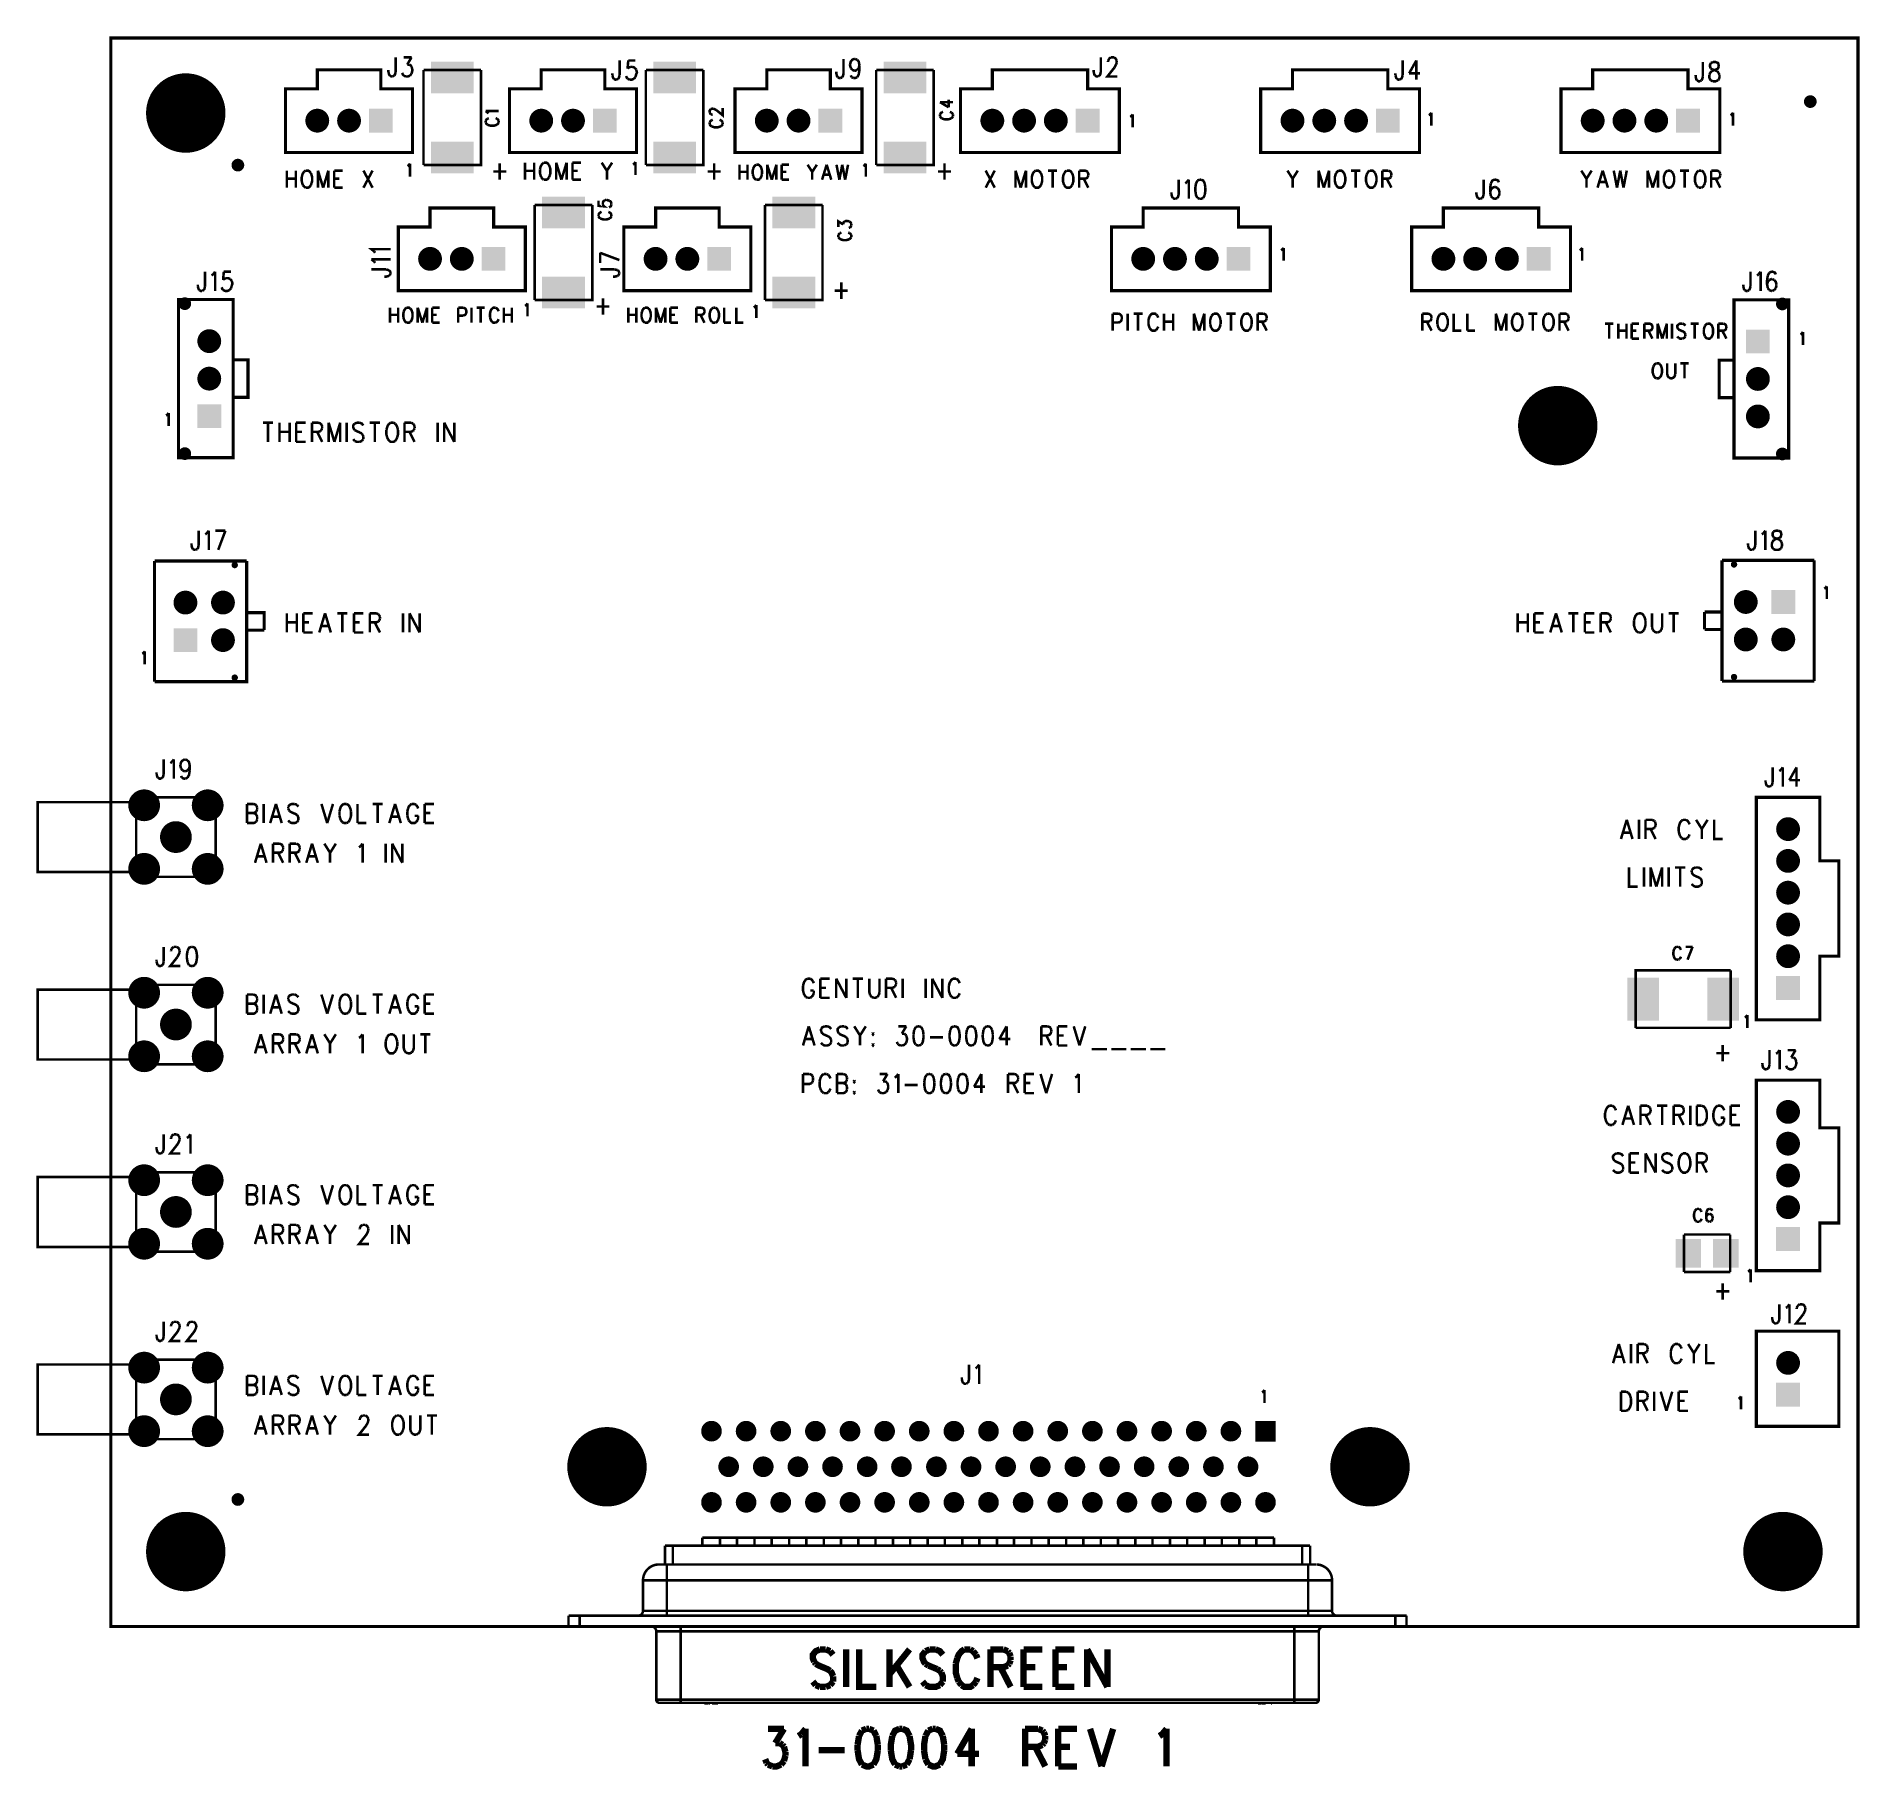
# Model space of a CAD drawing. Extents: x 7.77 to 13.51, y 7.55 to 13.01.
import ezdxf

# ---------------------------------------------------------------- set-up
doc = ezdxf.new("R2010")
doc.units = 0
doc.layers.get('0').update_dxf_attribs({"linetype": 'CONTINUOUS'})
doc.layers.add('ASSEMBLY_PHO', color=7, linetype='CONTINUOUS')

# ---------------------------------------------------------------- blocks, each defined once
blk = doc.blocks.new('ROUND_2')
at = {"const_width": 0.05}
blk.add_lwpolyline([(-0.025, 0, 1), (0.025, 0, 1)], format="xyb", close=True, dxfattribs=at)
blk = doc.blocks.new('SQUARE_3')
blk.add_solid([(-0.0375, -0.0375), (-0.0375, 0.0375), (0.0375, -0.0375), (0.0375, 0.0375)])
blk = doc.blocks.new('ROUND_4')
at = {"const_width": 0.0375}
blk.add_lwpolyline([(-0.01875, 0, 1), (0.01875, 0, 1)], format="xyb", close=True, dxfattribs=at)
blk = doc.blocks.new('ROUND_5')
at = {"const_width": 0.0325}
blk.add_lwpolyline([(-0.01625, 0, 1), (0.01625, 0, 1)], format="xyb", close=True, dxfattribs=at)
blk = doc.blocks.new('SQUARE_9')
blk.add_solid([(-0.0325, -0.0325), (-0.0325, 0.0325), (0.0325, -0.0325), (0.0325, 0.0325)])
blk = doc.blocks.new('ROUND_25')
at = {"const_width": 0.02}
blk.add_lwpolyline([(-0.01, 0, 1), (0.01, 0, 1)], format="xyb", close=True, dxfattribs=at)
blk = doc.blocks.new('ROUND_27')
at = {"const_width": 0.01}
blk.add_lwpolyline([(-0.005, 0, 1), (0.005, 0, 1)], format="xyb", close=True, dxfattribs=at)
blk = doc.blocks.new('RECTANGLE_137')
blk.add_solid([(-0.0675, -0.05), (-0.0675, 0.05), (0.0675, -0.05), (0.0675, 0.05)])
blk = doc.blocks.new('RECTANGLE_164')
blk.add_solid([(-0.04, -0.045), (-0.04, 0.045), (0.04, -0.045), (0.04, 0.045)])
blk = doc.blocks.new('ROUND_184')
at = {"const_width": 0.125}
blk.add_lwpolyline([(-0.0625, 0, 1), (0.0625, 0, 1)], format="xyb", close=True, dxfattribs=at)
blk = doc.blocks.new('RECTANGLE_188')
blk.add_solid([(-0.05, -0.0675), (-0.05, 0.0675), (0.05, -0.0675), (0.05, 0.0675)])

msp = doc.modelspace()

# ---------------------------------------------------------------- linework, layer by layer
at = {"layer": 'ASSEMBLY_PHO'}
for points, const_width in [([(8, 8), (13.5, 8), (13.5, 13), (8, 13), (8, 8)], 0.01), ([(8.89672, 12.93943), (8.89672, 12.89343)], 0.008), ([(8.92172, 12.93943), (8.94672, 12.93943)], 0.008), ([(8.94672, 12.93943), (8.93309, 12.91643)], 0.008), ([(8.93309, 12.91643), (8.9399, 12.91643)], 0.008), ([(8.9399, 12.91643), (8.94445, 12.91356), (8.94672, 12.91068)], 0.008), ([(8.94672, 12.91068), (8.949, 12.90206), (8.949, 12.89631), (8.94672, 12.88768)], 0.008), ([(9.60172, 12.92943), (9.60172, 12.88343)], 0.008), ([(9.629, 12.92943), (9.62672, 12.90356)], 0.008), ([(9.65172, 12.92943), (9.629, 12.92943)], 0.008), ([(9.629, 12.90643), (9.63581, 12.90931)], 0.008), ([(9.63581, 12.90931), (9.64263, 12.90931)], 0.008), ([(9.64263, 12.90931), (9.64945, 12.90643)], 0.008), ([(10.30672, 12.93443), (10.30672, 12.88843)], 0.008), ([(10.32718, 12.91718), (10.32945, 12.92581), (10.334, 12.93156), (10.34081, 12.93443)], 0.008), ([(10.32945, 12.90568), (10.32718, 12.91431), (10.32718, 12.91718)], 0.008), ([(10.34081, 12.93443), (10.34309, 12.93443)], 0.008), ([(10.34309, 12.93443), (10.3499, 12.93156)], 0.008), ([(10.3499, 12.93156), (10.35445, 12.92581), (10.35672, 12.91431)], 0.008), ([(10.35672, 12.91431), (10.35445, 12.90568)], 0.008), ([(10.35672, 12.91431), (10.35672, 12.89993)], 0.008), ([(11.11672, 12.93937), (11.11672, 12.89337)], 0.008), ([(11.13945, 12.92787), (11.14172, 12.93362)], 0.008), ([(11.13945, 12.925), (11.13945, 12.92787)], 0.008), ([(11.14172, 12.93362), (11.144, 12.9365), (11.14854, 12.93937)], 0.008), ([(11.14854, 12.93937), (11.15763, 12.93937)], 0.008), ([(11.15763, 12.93937), (11.16218, 12.9365), (11.16445, 12.93362)], 0.008), ([(11.16445, 12.91637), (11.1599, 12.90775)], 0.008), ([(11.16445, 12.93362), (11.16672, 12.92787)], 0.008), ([(11.16672, 12.92212), (11.16445, 12.91637)], 0.008), ([(11.16672, 12.92787), (11.16672, 12.92212)], 0.008), ([(12.06672, 12.92937), (12.06672, 12.88337)], 0.008), ([(12.1099, 12.92937), (12.08718, 12.88912)], 0.008), ([(12.1099, 12.92937), (12.1099, 12.869)], 0.008), ([(13.01172, 12.92437), (13.01172, 12.87837)], 0.008), ([(13.03672, 12.9215), (13.03445, 12.91575), (13.03445, 12.91), (13.03672, 12.90425)], 0.008), ([(13.04354, 12.92437), (13.03672, 12.9215)], 0.008), ([(13.05263, 12.92437), (13.04354, 12.92437)], 0.008), ([(13.06172, 12.91575), (13.05945, 12.9215), (13.05263, 12.92437)], 0.008), ([(13.0549, 12.90137), (13.05945, 12.90425), (13.06172, 12.91)], 0.008), ([(13.06172, 12.91), (13.06172, 12.91575)], 0.008), ([(8.55, 12.84), (8.55, 12.64), (8.95, 12.64), (8.95, 12.84), (8.85, 12.84), (8.85, 12.9), (8.65, 12.9), (8.65, 12.84), (8.55, 12.84)], 0.01), ([(8.874, 12.89343), (8.874, 12.89918)], 0.008), ([(8.87854, 12.88193), (8.87627, 12.88481), (8.874, 12.89343)], 0.008), ([(8.88763, 12.87906), (8.88309, 12.87906), (8.87854, 12.88193)], 0.008), ([(8.89218, 12.88193), (8.88763, 12.87906)], 0.008), ([(8.89672, 12.89343), (8.89445, 12.88481), (8.89218, 12.88193)], 0.008), ([(8.92172, 12.88193), (8.91945, 12.88481), (8.91718, 12.89056)], 0.008), ([(8.92854, 12.87906), (8.92172, 12.88193)], 0.008), ([(8.94218, 12.88193), (8.93536, 12.87906), (8.92854, 12.87906)], 0.008), ([(8.94672, 12.88768), (8.94218, 12.88193)], 0.008), ([(8.98444, 12.60039), (8.98444, 12.8996)], 0.008), ([(8.98444, 12.8996), (9.16555, 12.8996)], 0.008), ([(9.16555, 12.8996), (9.16555, 12.60039), (8.98444, 12.60039)], 0.008), ([(9.255, 12.84), (9.255, 12.64), (9.655, 12.64), (9.655, 12.84), (9.555, 12.84), (9.555, 12.9), (9.355, 12.9), (9.355, 12.84), (9.255, 12.84)], 0.01), ([(9.579, 12.88343), (9.579, 12.88918)], 0.008), ([(9.58354, 12.87193), (9.58127, 12.87481), (9.579, 12.88343)], 0.008), ([(9.59263, 12.86906), (9.58809, 12.86906), (9.58354, 12.87193)], 0.008), ([(9.59718, 12.87193), (9.59263, 12.86906)], 0.008), ([(9.60172, 12.88343), (9.59945, 12.87481), (9.59718, 12.87193)], 0.008), ([(9.62672, 12.87193), (9.62445, 12.87481), (9.62218, 12.88056)], 0.008), ([(9.62672, 12.90356), (9.629, 12.90643)], 0.008), ([(9.63354, 12.86906), (9.62672, 12.87193)], 0.008), ([(9.64718, 12.87193), (9.64036, 12.86906), (9.63354, 12.86906)], 0.008), ([(9.65172, 12.87768), (9.64718, 12.87193)], 0.008), ([(9.64945, 12.90643), (9.654, 12.90068)], 0.008), ([(9.654, 12.90068), (9.65627, 12.89206), (9.654, 12.88631), (9.65172, 12.87768)], 0.008), ([(9.68444, 12.60039), (9.68444, 12.8996)], 0.008), ([(9.68444, 12.8996), (9.86555, 12.8996)], 0.008), ([(9.86555, 12.8996), (9.86555, 12.60039), (9.68444, 12.60039)], 0.008), ([(9.965, 12.84), (9.965, 12.64), (10.365, 12.64), (10.365, 12.84), (10.265, 12.84), (10.265, 12.9), (10.065, 12.9), (10.065, 12.84), (9.965, 12.84)], 0.01), ([(10.284, 12.88843), (10.284, 12.89418)], 0.008), ([(10.28854, 12.87693), (10.28627, 12.87981), (10.284, 12.88843)], 0.008), ([(10.29763, 12.87406), (10.29309, 12.87406), (10.28854, 12.87693)], 0.008), ([(10.30218, 12.87693), (10.29763, 12.87406)], 0.008), ([(10.30672, 12.88843), (10.30445, 12.87981), (10.30218, 12.87693)], 0.008), ([(10.334, 12.89993), (10.32945, 12.90568)], 0.008), ([(10.33172, 12.87693), (10.32945, 12.88268)], 0.008), ([(10.33854, 12.87406), (10.33172, 12.87693)], 0.008), ([(10.34081, 12.89706), (10.334, 12.89993)], 0.008), ([(10.3499, 12.87693), (10.34309, 12.87406), (10.33854, 12.87406)], 0.008), ([(10.3499, 12.89993), (10.34309, 12.89706), (10.34081, 12.89706)], 0.008), ([(10.35445, 12.90568), (10.3499, 12.89993)], 0.008), ([(10.35672, 12.89993), (10.35445, 12.88556), (10.3499, 12.87693)], 0.008), ([(10.40944, 12.60039), (10.40944, 12.8996)], 0.008), ([(10.40944, 12.8996), (10.59055, 12.8996)], 0.008), ([(10.59055, 12.8996), (10.59055, 12.60039), (10.40944, 12.60039)], 0.008), ([(10.675, 12.84), (10.675, 12.64), (11.175, 12.64), (11.175, 12.84), (11.075, 12.84), (11.075, 12.9), (10.775, 12.9), (10.775, 12.84), (10.675, 12.84)], 0.01), ([(11.094, 12.89337), (11.094, 12.89912)], 0.008), ([(11.09854, 12.88187), (11.09627, 12.88475), (11.094, 12.89337)], 0.008), ([(11.10763, 12.879), (11.10309, 12.879), (11.09854, 12.88187)], 0.008), ([(11.11218, 12.88187), (11.10763, 12.879)], 0.008), ([(11.11672, 12.89337), (11.11445, 12.88475), (11.11218, 12.88187)], 0.008), ([(11.1599, 12.90775), (11.13718, 12.879), (11.169, 12.879)], 0.008), ([(11.62, 12.84), (11.62, 12.64), (12.12, 12.64), (12.12, 12.84), (12.02, 12.84), (12.02, 12.9), (11.72, 12.9), (11.72, 12.84), (11.62, 12.84)], 0.01), ([(12.044, 12.88337), (12.044, 12.88912)], 0.008), ([(12.04854, 12.87187), (12.04627, 12.87475), (12.044, 12.88337)], 0.008), ([(12.05763, 12.869), (12.05309, 12.869), (12.04854, 12.87187)], 0.008), ([(12.06218, 12.87187), (12.05763, 12.869)], 0.008), ([(12.06672, 12.88337), (12.06445, 12.87475), (12.06218, 12.87187)], 0.008), ([(12.08718, 12.88912), (12.12127, 12.88912)], 0.008), ([(12.565, 12.84), (12.565, 12.64), (13.065, 12.64), (13.065, 12.84), (12.965, 12.84), (12.965, 12.9), (12.665, 12.9), (12.665, 12.84), (12.565, 12.84)], 0.01), ([(12.989, 12.87837), (12.989, 12.88412)], 0.008), ([(12.99354, 12.86687), (12.99127, 12.86975), (12.989, 12.87837)], 0.008), ([(13.00263, 12.864), (12.99809, 12.864), (12.99354, 12.86687)], 0.008), ([(13.00718, 12.86687), (13.00263, 12.864)], 0.008), ([(13.01172, 12.87837), (13.00945, 12.86975), (13.00718, 12.86687)], 0.008), ([(13.03218, 12.88412), (13.03445, 12.88987)], 0.008), ([(13.03672, 12.86687), (13.03445, 12.86975), (13.03218, 12.8755), (13.03218, 12.88412)], 0.008), ([(13.03445, 12.88987), (13.039, 12.89562)], 0.008), ([(13.03672, 12.90425), (13.04127, 12.90137)], 0.008), ([(13.04354, 12.864), (13.03672, 12.86687)], 0.008), ([(13.039, 12.89562), (13.04581, 12.8985)], 0.008), ([(13.04127, 12.90137), (13.05036, 12.8985), (13.05718, 12.89562)], 0.008), ([(13.05263, 12.864), (13.04354, 12.864)], 0.008), ([(13.04581, 12.8985), (13.0549, 12.90137)], 0.008), ([(13.05945, 12.86687), (13.05263, 12.864)], 0.008), ([(13.05718, 12.89562), (13.06172, 12.88987)], 0.008), ([(13.06172, 12.86975), (13.05945, 12.86687)], 0.008), ([(13.06172, 12.88987), (13.064, 12.88412)], 0.008), ([(13.064, 12.88412), (13.064, 12.8755), (13.06172, 12.86975)], 0.008), ([(10.61031, 12.79809), (10.63743, 12.78218)], 0.008), ([(10.61031, 12.79809), (10.651, 12.79809)], 0.008), ([(10.63743, 12.78218), (10.63743, 12.80604)], 0.008), ([(9.18612, 12.76536), (9.18031, 12.77013)], 0.008), ([(9.18031, 12.77013), (9.221, 12.77013)], 0.008), ([(9.18612, 12.74627), (9.18225, 12.74309), (9.18031, 12.7399)], 0.008), ([(9.18031, 12.7399), (9.18031, 12.73354)], 0.008), ([(9.18806, 12.76218), (9.18612, 12.76536)], 0.008), ([(9.19, 12.74786), (9.18612, 12.74627)], 0.008), ([(9.21518, 12.74627), (9.21131, 12.74786)], 0.008), ([(9.221, 12.7399), (9.21906, 12.74309), (9.21518, 12.74627)], 0.008), ([(9.221, 12.73354), (9.221, 12.7399)], 0.008), ([(9.88531, 12.76513), (9.88531, 12.7715), (9.88725, 12.77468), (9.88918, 12.77627)], 0.008), ([(9.88918, 12.76036), (9.88725, 12.76195), (9.88531, 12.76513)], 0.008), ([(9.89112, 12.74127), (9.88725, 12.73809), (9.88531, 12.7349)], 0.008), ([(9.88918, 12.77627), (9.89306, 12.77786), (9.89693, 12.77786)], 0.008), ([(9.895, 12.75877), (9.89306, 12.75877), (9.88918, 12.76036)], 0.008), ([(9.895, 12.74286), (9.89112, 12.74127)], 0.008), ([(9.89693, 12.77786), (9.90081, 12.77627), (9.90662, 12.77309)], 0.008), ([(9.90662, 12.77309), (9.926, 12.75718), (9.926, 12.77945)], 0.008), ([(9.92018, 12.74127), (9.91631, 12.74286)], 0.008), ([(9.926, 12.7349), (9.92406, 12.73809), (9.92018, 12.74127)], 0.008), ([(10.61612, 12.76627), (10.61225, 12.76309), (10.61031, 12.7599)], 0.008), ([(10.61031, 12.7599), (10.61031, 12.75354)], 0.008), ([(10.61031, 12.75354), (10.61225, 12.75036), (10.61612, 12.74718)], 0.008), ([(10.62, 12.76786), (10.61612, 12.76627)], 0.008), ([(10.61612, 12.74718), (10.62, 12.74559), (10.62581, 12.744), (10.6355, 12.744), (10.64131, 12.74559), (10.64518, 12.74718)], 0.008), ([(10.64518, 12.76627), (10.64131, 12.76786)], 0.008), ([(10.651, 12.7599), (10.64906, 12.76309), (10.64518, 12.76627)], 0.008), ([(10.64518, 12.74718), (10.64906, 12.75036), (10.651, 12.75354)], 0.008), ([(10.651, 12.75354), (10.651, 12.7599)], 0.008), ([(11.209, 12.75193), (11.21218, 12.75387)], 0.008), ([(11.21218, 12.75387), (11.21695, 12.75968)], 0.008), ([(11.21695, 12.75968), (11.21695, 12.719)], 0.008), ([(12.149, 12.75693), (12.15218, 12.75887)], 0.008), ([(12.15218, 12.75887), (12.15695, 12.76468)], 0.008), ([(12.15695, 12.76468), (12.15695, 12.724)], 0.008), ([(13.099, 12.75693), (13.10218, 12.75887)], 0.008), ([(13.10218, 12.75887), (13.10695, 12.76468)], 0.008), ([(13.10695, 12.76468), (13.10695, 12.724)], 0.008), ([(9.18031, 12.73354), (9.18225, 12.73036), (9.18612, 12.72718)], 0.008), ([(9.18612, 12.72718), (9.19, 12.72559), (9.19581, 12.724), (9.2055, 12.724), (9.21131, 12.72559), (9.21518, 12.72718)], 0.008), ([(9.21518, 12.72718), (9.21906, 12.73036), (9.221, 12.73354)], 0.008), ([(9.88531, 12.7349), (9.88531, 12.72854)], 0.008), ([(9.88531, 12.72854), (9.88725, 12.72536), (9.89112, 12.72218)], 0.008), ([(9.89112, 12.72218), (9.895, 12.72059), (9.90081, 12.719), (9.9105, 12.719), (9.91631, 12.72059), (9.92018, 12.72218)], 0.008), ([(9.92018, 12.72218), (9.92406, 12.72536), (9.926, 12.72854)], 0.008), ([(9.926, 12.72854), (9.926, 12.7349)], 0.008), ([(8.554, 12.58281), (8.554, 12.529)], 0.008), ([(8.58263, 12.58281), (8.58263, 12.529)], 0.008), ([(8.60513, 12.57512), (8.60309, 12.57), (8.60104, 12.56231)], 0.008), ([(8.60922, 12.58025), (8.60513, 12.57512)], 0.008), ([(8.61331, 12.58281), (8.60922, 12.58025)], 0.008), ([(8.62968, 12.57512), (8.62559, 12.58025), (8.6215, 12.58281), (8.61331, 12.58281)], 0.008), ([(8.63172, 12.57), (8.62968, 12.57512)], 0.008), ([(8.63172, 12.54181), (8.63377, 12.5495), (8.63377, 12.56231), (8.63172, 12.57)], 0.008), ([(8.65218, 12.58281), (8.65218, 12.529)], 0.008), ([(8.65218, 12.58281), (8.66854, 12.529)], 0.008), ([(8.6849, 12.58281), (8.66854, 12.529)], 0.008), ([(8.6849, 12.58281), (8.6849, 12.529)], 0.008), ([(8.70331, 12.58281), (8.70331, 12.529)], 0.008), ([(8.70331, 12.58281), (8.7299, 12.58281)], 0.008), ([(8.79536, 12.58281), (8.824, 12.529)], 0.008), ([(8.824, 12.58281), (8.79536, 12.529)], 0.008), ([(8.934, 12.59693), (8.93718, 12.59887)], 0.008), ([(8.93718, 12.59887), (8.94195, 12.60468)], 0.008), ([(8.94195, 12.60468), (8.94195, 12.564)], 0.008), ([(9.204, 12.57987), (9.2449, 12.57987)], 0.008), ([(9.22445, 12.60575), (9.22445, 12.554)], 0.008), ([(9.304, 12.60781), (9.304, 12.554)], 0.008), ([(9.304, 12.58218), (9.33263, 12.58218)], 0.008), ([(9.33263, 12.60781), (9.33263, 12.554)], 0.008), ([(9.35513, 12.60012), (9.35309, 12.595), (9.35104, 12.58731)], 0.008), ([(9.35104, 12.58731), (9.35104, 12.5745)], 0.008), ([(9.35104, 12.5745), (9.35309, 12.56681), (9.35513, 12.56168)], 0.008), ([(9.35922, 12.60525), (9.35513, 12.60012)], 0.008), ([(9.36331, 12.60781), (9.35922, 12.60525)], 0.008), ([(9.37968, 12.60012), (9.37559, 12.60525), (9.3715, 12.60781), (9.36331, 12.60781)], 0.008), ([(9.38172, 12.595), (9.37968, 12.60012)], 0.008), ([(9.37968, 12.56168), (9.38172, 12.56681)], 0.008), ([(9.38172, 12.56681), (9.38377, 12.5745), (9.38377, 12.58731), (9.38172, 12.595)], 0.008), ([(9.40218, 12.60781), (9.40218, 12.554)], 0.008), ([(9.40218, 12.60781), (9.41854, 12.554)], 0.008), ([(9.4349, 12.60781), (9.41854, 12.554)], 0.008), ([(9.4349, 12.60781), (9.4349, 12.554)], 0.008), ([(9.45331, 12.60781), (9.45331, 12.554)], 0.008), ([(9.45331, 12.60781), (9.4799, 12.60781)], 0.008), ([(9.45331, 12.58218), (9.46968, 12.58218)], 0.008), ([(9.54536, 12.60781), (9.56172, 12.58218)], 0.008), ([(9.57809, 12.60781), (9.56172, 12.58218)], 0.008), ([(9.56172, 12.58218), (9.56172, 12.554)], 0.008), ([(9.644, 12.60193), (9.64718, 12.60387)], 0.008), ([(9.64718, 12.60387), (9.65195, 12.60968)], 0.008), ([(9.65195, 12.60968), (9.65195, 12.569)], 0.008), ([(9.879, 12.57987), (9.9199, 12.57987)], 0.008), ([(9.89945, 12.60575), (9.89945, 12.554)], 0.008), ([(9.979, 12.60125), (9.979, 12.554)], 0.008), ([(9.979, 12.57875), (10.00445, 12.57875)], 0.008), ([(10.00445, 12.60125), (10.00445, 12.554)], 0.008), ([(10.02263, 12.59), (10.02081, 12.58325)], 0.008), ([(10.02081, 12.58325), (10.02081, 12.572)], 0.008), ([(10.02081, 12.572), (10.02263, 12.56525)], 0.008), ([(10.03172, 12.60125), (10.02809, 12.599), (10.02445, 12.5945), (10.02263, 12.59)], 0.008), ([(10.02263, 12.56525), (10.02445, 12.56075), (10.02809, 12.55625), (10.03172, 12.554)], 0.008), ([(10.04263, 12.599), (10.039, 12.60125), (10.03172, 12.60125)], 0.008), ([(10.0499, 12.58325), (10.04809, 12.59), (10.04627, 12.5945), (10.04263, 12.599)], 0.008), ([(10.04263, 12.55625), (10.04627, 12.56075), (10.04809, 12.56525), (10.0499, 12.572)], 0.008), ([(10.0499, 12.572), (10.0499, 12.58325)], 0.008), ([(10.06627, 12.60125), (10.06627, 12.554)], 0.008), ([(10.06627, 12.60125), (10.08081, 12.554)], 0.008), ([(10.09536, 12.60125), (10.08081, 12.554)], 0.008), ([(10.09536, 12.60125), (10.09536, 12.554)], 0.008), ([(10.11172, 12.60125), (10.11172, 12.554)], 0.008), ([(10.11172, 12.60125), (10.13536, 12.60125)], 0.008), ([(10.11172, 12.57875), (10.12627, 12.57875)], 0.008), ([(10.19354, 12.60125), (10.20809, 12.57875), (10.20809, 12.554)], 0.008), ([(10.22263, 12.60125), (10.20809, 12.57875)], 0.008), ([(10.25354, 12.60125), (10.239, 12.554)], 0.008), ([(10.24445, 12.56975), (10.26263, 12.56975)], 0.008), ([(10.25354, 12.60125), (10.26809, 12.554)], 0.008), ([(10.28445, 12.60125), (10.29354, 12.554)], 0.008), ([(10.30263, 12.60125), (10.29354, 12.554)], 0.008), ([(10.30263, 12.60125), (10.31172, 12.554)], 0.008), ([(10.32081, 12.60125), (10.31172, 12.554)], 0.008), ([(10.369, 12.59693), (10.37218, 12.59887)], 0.008), ([(10.37218, 12.59887), (10.37695, 12.60468)], 0.008), ([(10.37695, 12.60468), (10.37695, 12.564)], 0.008), ([(10.604, 12.57987), (10.6449, 12.57987)], 0.008), ([(10.62445, 12.60575), (10.62445, 12.554)], 0.008), ([(10.754, 12.58281), (10.78263, 12.529)], 0.008), ([(10.78263, 12.58281), (10.754, 12.529)], 0.008), ([(10.84809, 12.58281), (10.84809, 12.529)], 0.008), ([(10.84809, 12.58281), (10.86445, 12.529)], 0.008), ([(10.88081, 12.58281), (10.86445, 12.529)], 0.008), ([(10.88081, 12.58281), (10.88081, 12.529)], 0.008), ([(10.90331, 12.57512), (10.90127, 12.57), (10.89922, 12.56231)], 0.008), ([(10.9074, 12.58025), (10.90331, 12.57512)], 0.008), ([(10.9115, 12.58281), (10.9074, 12.58025)], 0.008), ([(10.92786, 12.57512), (10.92377, 12.58025), (10.91968, 12.58281), (10.9115, 12.58281)], 0.008), ([(10.9299, 12.57), (10.92786, 12.57512)], 0.008), ([(10.9299, 12.54181), (10.93195, 12.5495), (10.93195, 12.56231), (10.9299, 12.57)], 0.008), ([(10.95036, 12.58281), (10.979, 12.58281)], 0.008), ([(10.96468, 12.58281), (10.96468, 12.529)], 0.008), ([(11.0015, 12.57512), (10.99945, 12.57), (10.9974, 12.56231)], 0.008), ([(11.00968, 12.58281), (11.00559, 12.58025), (11.0015, 12.57512)], 0.008), ([(11.02604, 12.57512), (11.02195, 12.58025), (11.01786, 12.58281), (11.00968, 12.58281)], 0.008), ([(11.03013, 12.56231), (11.02809, 12.57), (11.02604, 12.57512)], 0.008), ([(11.04854, 12.58281), (11.04854, 12.529)], 0.008), ([(11.04854, 12.58281), (11.06695, 12.58281), (11.07309, 12.58025), (11.07513, 12.57768)], 0.008), ([(11.07513, 12.57768), (11.07718, 12.57256), (11.07718, 12.56743)], 0.008), ([(11.07718, 12.56743), (11.07513, 12.56231)], 0.008), ([(11.704, 12.58281), (11.72036, 12.55718)], 0.008), ([(11.73672, 12.58281), (11.72036, 12.55718)], 0.008), ([(11.80218, 12.58281), (11.80218, 12.529)], 0.008), ([(11.80218, 12.58281), (11.81854, 12.529)], 0.008), ([(11.8349, 12.58281), (11.81854, 12.529)], 0.008), ([(11.8349, 12.58281), (11.8349, 12.529)], 0.008), ([(11.8574, 12.57512), (11.85536, 12.57), (11.85331, 12.56231)], 0.008), ([(11.86559, 12.58281), (11.8615, 12.58025), (11.8574, 12.57512)], 0.008), ([(11.88195, 12.57512), (11.87786, 12.58025), (11.87377, 12.58281), (11.86559, 12.58281)], 0.008), ([(11.88604, 12.56231), (11.884, 12.57), (11.88195, 12.57512)], 0.008), ([(11.90445, 12.58281), (11.93309, 12.58281)], 0.008), ([(11.91877, 12.58281), (11.91877, 12.529)], 0.008), ([(11.95354, 12.57), (11.9515, 12.56231), (11.9515, 12.5495), (11.95354, 12.54181)], 0.008), ([(11.95559, 12.57512), (11.95354, 12.57)], 0.008), ([(11.96377, 12.58281), (11.95968, 12.58025), (11.95559, 12.57512)], 0.008), ([(11.97604, 12.58025), (11.97195, 12.58281), (11.96377, 12.58281)], 0.008), ([(11.98013, 12.57512), (11.97604, 12.58025)], 0.008), ([(11.98422, 12.56231), (11.98218, 12.57), (11.98013, 12.57512)], 0.008), ([(12.00263, 12.58281), (12.00263, 12.529)], 0.008), ([(12.00263, 12.58281), (12.02104, 12.58281)], 0.008), ([(12.02104, 12.58281), (12.02718, 12.58025), (12.02922, 12.57768)], 0.008), ([(12.02922, 12.57768), (12.03127, 12.57256), (12.03127, 12.56743)], 0.008), ([(12.03127, 12.56743), (12.02922, 12.56231)], 0.008), ([(12.629, 12.58281), (12.64536, 12.55718)], 0.008), ([(12.66172, 12.58281), (12.64536, 12.55718)], 0.008), ([(12.6965, 12.58281), (12.68013, 12.529)], 0.008), ([(12.6965, 12.58281), (12.71286, 12.529)], 0.008), ([(12.73127, 12.58281), (12.7415, 12.529)], 0.008), ([(12.75172, 12.58281), (12.7415, 12.529)], 0.008), ([(12.75172, 12.58281), (12.76195, 12.529)], 0.008), ([(12.77218, 12.58281), (12.76195, 12.529)], 0.008), ([(12.83763, 12.58281), (12.83763, 12.529)], 0.008), ([(12.83763, 12.58281), (12.854, 12.529)], 0.008), ([(12.87036, 12.58281), (12.854, 12.529)], 0.008), ([(12.87036, 12.58281), (12.87036, 12.529)], 0.008), ([(12.89081, 12.57), (12.88877, 12.56231), (12.88877, 12.5495), (12.89081, 12.54181)], 0.008), ([(12.89286, 12.57512), (12.89081, 12.57)], 0.008), ([(12.90104, 12.58281), (12.89695, 12.58025), (12.89286, 12.57512)], 0.008), ([(12.90922, 12.58281), (12.90104, 12.58281)], 0.008), ([(12.91331, 12.58025), (12.90922, 12.58281)], 0.008), ([(12.9174, 12.57512), (12.91331, 12.58025)], 0.008), ([(12.9174, 12.53668), (12.91945, 12.54181), (12.9215, 12.5495), (12.9215, 12.56231), (12.91945, 12.57), (12.9174, 12.57512)], 0.008), ([(12.9399, 12.58281), (12.96854, 12.58281)], 0.008), ([(12.95422, 12.58281), (12.95422, 12.529)], 0.008), ([(12.99104, 12.57512), (12.989, 12.57), (12.98695, 12.56231), (12.98695, 12.5495), (12.989, 12.54181), (12.99104, 12.53668)], 0.008), ([(12.99513, 12.58025), (12.99104, 12.57512)], 0.008), ([(12.99922, 12.58281), (12.99513, 12.58025)], 0.008), ([(13.0074, 12.58281), (12.99922, 12.58281)], 0.008), ([(13.01559, 12.57512), (13.0115, 12.58025), (13.0074, 12.58281)], 0.008), ([(13.01763, 12.57), (13.01559, 12.57512)], 0.008), ([(13.01763, 12.54181), (13.01968, 12.5495), (13.01968, 12.56231), (13.01763, 12.57)], 0.008), ([(13.03809, 12.58281), (13.03809, 12.529)], 0.008), ([(13.03809, 12.58281), (13.0565, 12.58281), (13.06263, 12.58025)], 0.008), ([(13.06263, 12.58025), (13.06468, 12.57768)], 0.008), ([(13.06672, 12.56743), (13.06468, 12.56231), (13.06263, 12.55975)], 0.008), ([(13.06468, 12.57768), (13.06672, 12.57256)], 0.008), ([(13.06672, 12.57256), (13.06672, 12.56743)], 0.008), ([(8.554, 12.55718), (8.58263, 12.55718)], 0.008), ([(8.60104, 12.56231), (8.60104, 12.5495)], 0.008), ([(8.60104, 12.5495), (8.60309, 12.54181), (8.60513, 12.53668)], 0.008), ([(8.60513, 12.53668), (8.60922, 12.53156)], 0.008), ([(8.60922, 12.53156), (8.61331, 12.529)], 0.008), ([(8.61331, 12.529), (8.6215, 12.529), (8.62559, 12.53156), (8.62968, 12.53668)], 0.008), ([(8.62968, 12.53668), (8.63172, 12.54181)], 0.008), ([(8.70331, 12.55718), (8.71968, 12.55718)], 0.008), ([(8.70331, 12.529), (8.7299, 12.529)], 0.008), ([(9.35513, 12.56168), (9.35922, 12.55656)], 0.008), ([(9.35922, 12.55656), (9.36331, 12.554)], 0.008), ([(9.36331, 12.554), (9.3715, 12.554), (9.37559, 12.55656), (9.37968, 12.56168)], 0.008), ([(9.45331, 12.554), (9.4799, 12.554)], 0.008), ([(10.03172, 12.554), (10.039, 12.554), (10.04263, 12.55625)], 0.008), ([(10.11172, 12.554), (10.13536, 12.554)], 0.008), ([(10.89922, 12.56231), (10.89922, 12.5495)], 0.008), ([(10.89922, 12.5495), (10.90127, 12.54181), (10.90331, 12.53668)], 0.008), ([(10.90331, 12.53668), (10.9074, 12.53156)], 0.008), ([(10.9074, 12.53156), (10.9115, 12.529), (10.91968, 12.529), (10.92377, 12.53156), (10.92786, 12.53668)], 0.008), ([(10.92786, 12.53668), (10.9299, 12.54181)], 0.008), ([(10.9974, 12.56231), (10.9974, 12.5495)], 0.008), ([(10.9974, 12.5495), (10.99945, 12.54181), (11.0015, 12.53668)], 0.008), ([(11.0015, 12.53668), (11.00559, 12.53156), (11.00968, 12.529), (11.01786, 12.529), (11.02195, 12.53156), (11.02604, 12.53668)], 0.008), ([(11.02604, 12.53668), (11.02809, 12.54181), (11.03013, 12.5495)], 0.008), ([(11.03013, 12.5495), (11.03013, 12.56231)], 0.008), ([(11.06695, 12.55718), (11.04854, 12.55718)], 0.008), ([(11.06286, 12.55718), (11.07718, 12.529)], 0.008), ([(11.07513, 12.56231), (11.07309, 12.55975), (11.06695, 12.55718)], 0.008), ([(11.339, 12.50837), (11.339, 12.51412)], 0.008), ([(11.34354, 12.49687), (11.34127, 12.49975), (11.339, 12.50837)], 0.008), ([(11.36172, 12.50837), (11.35945, 12.49975), (11.35718, 12.49687)], 0.008), ([(11.36172, 12.55437), (11.36172, 12.50837)], 0.008), ([(11.38218, 12.54287), (11.38672, 12.54575)], 0.008), ([(11.38672, 12.54575), (11.39354, 12.55437)], 0.008), ([(11.39354, 12.55437), (11.39354, 12.494)], 0.008), ([(11.41627, 12.54287), (11.414, 12.5285), (11.414, 12.51987)], 0.008), ([(11.414, 12.51987), (11.41627, 12.5055), (11.42081, 12.49687)], 0.008), ([(11.42081, 12.5515), (11.41627, 12.54287)], 0.008), ([(11.42763, 12.55437), (11.42081, 12.5515)], 0.008), ([(11.43218, 12.55437), (11.42763, 12.55437)], 0.008), ([(11.44354, 12.54287), (11.439, 12.5515), (11.43218, 12.55437)], 0.008), ([(11.44581, 12.5285), (11.44354, 12.54287)], 0.008), ([(11.44354, 12.5055), (11.44581, 12.51987)], 0.008), ([(11.44581, 12.51987), (11.44581, 12.5285)], 0.008), ([(11.72036, 12.55718), (11.72036, 12.529)], 0.008), ([(11.85331, 12.56231), (11.85331, 12.5495)], 0.008), ([(11.85331, 12.5495), (11.85536, 12.54181), (11.8574, 12.53668)], 0.008), ([(11.8574, 12.53668), (11.8615, 12.53156), (11.86559, 12.529), (11.87377, 12.529), (11.87786, 12.53156), (11.88195, 12.53668)], 0.008), ([(11.88195, 12.53668), (11.884, 12.54181), (11.88604, 12.5495)], 0.008), ([(11.88604, 12.5495), (11.88604, 12.56231)], 0.008), ([(11.95354, 12.54181), (11.95559, 12.53668)], 0.008), ([(11.95559, 12.53668), (11.95968, 12.53156), (11.96377, 12.529), (11.97195, 12.529), (11.97604, 12.53156)], 0.008), ([(11.97604, 12.53156), (11.98013, 12.53668)], 0.008), ([(11.98013, 12.53668), (11.98218, 12.54181), (11.98422, 12.5495)], 0.008), ([(11.98422, 12.5495), (11.98422, 12.56231)], 0.008), ([(12.02104, 12.55718), (12.00263, 12.55718)], 0.008), ([(12.01695, 12.55718), (12.03127, 12.529)], 0.008), ([(12.02922, 12.56231), (12.02718, 12.55975), (12.02104, 12.55718)], 0.008), ([(12.299, 12.50837), (12.299, 12.51412)], 0.008), ([(12.30354, 12.49687), (12.30127, 12.49975), (12.299, 12.50837)], 0.008), ([(12.32172, 12.50837), (12.31945, 12.49975), (12.31718, 12.49687)], 0.008), ([(12.32172, 12.55437), (12.32172, 12.50837)], 0.008), ([(12.34445, 12.54287), (12.34218, 12.5285), (12.34218, 12.51412)], 0.008), ([(12.35581, 12.53137), (12.349, 12.5285), (12.34445, 12.52275), (12.34218, 12.51412)], 0.008), ([(12.34218, 12.51412), (12.34445, 12.50262)], 0.008), ([(12.35581, 12.55437), (12.349, 12.5515), (12.34445, 12.54287)], 0.008), ([(12.36036, 12.55437), (12.35581, 12.55437)], 0.008), ([(12.35809, 12.53137), (12.35581, 12.53137)], 0.008), ([(12.3649, 12.5285), (12.35809, 12.53137)], 0.008), ([(12.36945, 12.54575), (12.36718, 12.5515), (12.36036, 12.55437)], 0.008), ([(12.37172, 12.51412), (12.36945, 12.52275), (12.3649, 12.5285)], 0.008), ([(12.36945, 12.50262), (12.37172, 12.51125)], 0.008), ([(12.37172, 12.51125), (12.37172, 12.51412)], 0.008), ([(12.64536, 12.55718), (12.64536, 12.529)], 0.008), ([(12.68627, 12.54693), (12.70672, 12.54693)], 0.008), ([(12.89081, 12.54181), (12.89286, 12.53668)], 0.008), ([(12.89286, 12.53668), (12.89695, 12.53156), (12.90104, 12.529)], 0.008), ([(12.90104, 12.529), (12.90922, 12.529)], 0.008), ([(12.90922, 12.529), (12.91331, 12.53156)], 0.008), ([(12.91331, 12.53156), (12.9174, 12.53668)], 0.008), ([(12.99104, 12.53668), (12.99513, 12.53156)], 0.008), ([(12.99513, 12.53156), (12.99922, 12.529)], 0.008), ([(12.99922, 12.529), (13.0074, 12.529)], 0.008), ([(13.0074, 12.529), (13.0115, 12.53156), (13.01559, 12.53668)], 0.008), ([(13.01559, 12.53668), (13.01763, 12.54181)], 0.008), ([(13.0565, 12.55718), (13.03809, 12.55718)], 0.008), ([(13.0524, 12.55718), (13.06672, 12.529)], 0.008), ([(13.06263, 12.55975), (13.0565, 12.55718)], 0.008), ([(8.905, 12.405), (8.905, 12.205), (9.305, 12.205), (9.305, 12.405), (9.205, 12.405), (9.205, 12.465), (9.005, 12.465), (9.005, 12.405), (8.905, 12.405)], 0.01), ([(9.33444, 12.17539), (9.33444, 12.4746)], 0.008), ([(9.33444, 12.4746), (9.51555, 12.4746)], 0.008), ([(9.51555, 12.4746), (9.51555, 12.17539), (9.33444, 12.17539)], 0.008), ([(9.53531, 12.48786), (9.53531, 12.47195), (9.55275, 12.47036), (9.55081, 12.47195), (9.54887, 12.47672)], 0.008), ([(9.54112, 12.45127), (9.53725, 12.44809), (9.53531, 12.4449)], 0.008), ([(9.545, 12.45286), (9.54112, 12.45127)], 0.008), ([(9.54887, 12.4815), (9.55081, 12.48627), (9.55468, 12.48945)], 0.008), ([(9.54887, 12.47672), (9.54887, 12.4815)], 0.008), ([(9.55468, 12.48945), (9.5605, 12.49104)], 0.008), ([(9.5605, 12.49104), (9.56437, 12.48945)], 0.008), ([(9.56437, 12.48945), (9.57018, 12.48786)], 0.008), ([(9.57018, 12.45127), (9.56631, 12.45286)], 0.008), ([(9.57212, 12.46877), (9.56825, 12.46718)], 0.008), ([(9.57018, 12.48786), (9.57406, 12.48468), (9.576, 12.4799)], 0.008), ([(9.576, 12.4449), (9.57406, 12.44809), (9.57018, 12.45127)], 0.008), ([(9.576, 12.47513), (9.57406, 12.47036), (9.57212, 12.46877)], 0.008), ([(9.576, 12.4799), (9.576, 12.47513)], 0.008), ([(9.615, 12.405), (9.615, 12.205), (10.015, 12.205), (10.015, 12.405), (9.915, 12.405), (9.915, 12.465), (9.715, 12.465), (9.715, 12.405), (9.615, 12.405)], 0.01), ([(10.05944, 12.17539), (10.05944, 12.4746)], 0.008), ([(10.05944, 12.4746), (10.24055, 12.4746)], 0.008), ([(10.24055, 12.4746), (10.24055, 12.17539), (10.05944, 12.17539)], 0.008), ([(11.15, 12.405), (11.15, 12.205), (11.65, 12.205), (11.65, 12.405), (11.55, 12.405), (11.55, 12.465), (11.25, 12.465), (11.25, 12.405), (11.15, 12.405)], 0.01), ([(11.35263, 12.494), (11.34809, 12.494), (11.34354, 12.49687)], 0.008), ([(11.35718, 12.49687), (11.35263, 12.494)], 0.008), ([(11.42081, 12.49687), (11.42763, 12.494)], 0.008), ([(11.42763, 12.494), (11.43218, 12.494), (11.439, 12.49687)], 0.008), ([(11.439, 12.49687), (11.44354, 12.5055)], 0.008), ([(12.095, 12.405), (12.095, 12.205), (12.595, 12.205), (12.595, 12.405), (12.495, 12.405), (12.495, 12.465), (12.195, 12.465), (12.195, 12.405), (12.095, 12.405)], 0.01), ([(12.31263, 12.494), (12.30809, 12.494), (12.30354, 12.49687)], 0.008), ([(12.31718, 12.49687), (12.31263, 12.494)], 0.008), ([(12.34445, 12.50262), (12.349, 12.49687)], 0.008), ([(12.349, 12.49687), (12.35581, 12.494)], 0.008), ([(12.35581, 12.494), (12.35809, 12.494), (12.3649, 12.49687)], 0.008), ([(12.3649, 12.49687), (12.36945, 12.50262)], 0.008), ([(9.53531, 12.4449), (9.53531, 12.43854)], 0.008), ([(9.53531, 12.43854), (9.53725, 12.43536), (9.54112, 12.43218)], 0.008), ([(9.54112, 12.43218), (9.545, 12.43059), (9.55081, 12.429), (9.5605, 12.429), (9.56631, 12.43059), (9.57018, 12.43218)], 0.008), ([(9.57018, 12.43218), (9.57406, 12.43536), (9.576, 12.43854)], 0.008), ([(9.576, 12.43854), (9.576, 12.4449)], 0.008), ([(10.29031, 12.40536), (10.29031, 12.42286), (10.30581, 12.41331)], 0.008), ([(10.30581, 12.41331), (10.30581, 12.41809), (10.30775, 12.42127), (10.30968, 12.42286)], 0.008), ([(10.30968, 12.42286), (10.3155, 12.42445), (10.31937, 12.42445)], 0.008), ([(10.31937, 12.42445), (10.32518, 12.42286)], 0.008), ([(10.32712, 12.40377), (10.32325, 12.40218)], 0.008), ([(10.32518, 12.42286), (10.32906, 12.41968), (10.331, 12.4149)], 0.008), ([(10.331, 12.41013), (10.32906, 12.40536), (10.32712, 12.40377)], 0.008), ([(10.331, 12.4149), (10.331, 12.41013)], 0.008), ([(8.82918, 12.32854), (8.82056, 12.33536), (8.88093, 12.33536)], 0.008), ([(10.29612, 12.38627), (10.29225, 12.38309), (10.29031, 12.3799)], 0.008), ([(10.29031, 12.3799), (10.29031, 12.37354)], 0.008), ([(10.29031, 12.37354), (10.29225, 12.37036), (10.29612, 12.36718)], 0.008), ([(10.3, 12.38786), (10.29612, 12.38627)], 0.008), ([(10.29612, 12.36718), (10.3, 12.36559), (10.30581, 12.364), (10.3155, 12.364), (10.32131, 12.36559), (10.32518, 12.36718)], 0.008), ([(10.32518, 12.38627), (10.32131, 12.38786)], 0.008), ([(10.331, 12.3799), (10.32906, 12.38309), (10.32518, 12.38627)], 0.008), ([(10.32518, 12.36718), (10.32906, 12.37036), (10.331, 12.37354)], 0.008), ([(10.331, 12.37354), (10.331, 12.3799)], 0.008), ([(11.68718, 12.33387), (11.69195, 12.33968)], 0.008), ([(11.69195, 12.33968), (11.69195, 12.299)], 0.008), ([(12.62718, 12.33387), (12.63195, 12.33968)], 0.008), ([(12.63195, 12.33968), (12.63195, 12.299)], 0.008), ([(8.82918, 12.29672), (8.82056, 12.30354)], 0.008), ([(8.82056, 12.30354), (8.88093, 12.30354)], 0.008), ([(8.83206, 12.324), (8.82918, 12.32854)], 0.008), ([(8.83206, 12.29218), (8.82918, 12.29672)], 0.008), ([(9.54056, 12.324), (9.60093, 12.30127)], 0.008), ([(9.54056, 12.29218), (9.54056, 12.324)], 0.008), ([(11.684, 12.33193), (11.68718, 12.33387)], 0.008), ([(12.624, 12.33193), (12.62718, 12.33387)], 0.008), ([(8.274, 12.21837), (8.274, 12.22412)], 0.008), ([(8.29672, 12.26437), (8.29672, 12.21837)], 0.008), ([(8.31718, 12.25287), (8.32172, 12.25575)], 0.008), ([(8.32172, 12.25575), (8.32854, 12.26437)], 0.008), ([(8.32854, 12.26437), (8.32854, 12.204)], 0.008), ([(8.35581, 12.26437), (8.35354, 12.2385)], 0.008), ([(8.35354, 12.2385), (8.35581, 12.24137)], 0.008), ([(8.37854, 12.26437), (8.35581, 12.26437)], 0.008), ([(8.35581, 12.24137), (8.36263, 12.24425)], 0.008), ([(8.36263, 12.24425), (8.36945, 12.24425), (8.37627, 12.24137)], 0.008), ([(8.37627, 12.24137), (8.38081, 12.23562)], 0.008), ([(8.38081, 12.22125), (8.37854, 12.21262)], 0.008), ([(8.38081, 12.23562), (8.38309, 12.227), (8.38081, 12.22125)], 0.008), ([(8.82056, 12.27172), (8.86656, 12.27172)], 0.008), ([(8.87518, 12.25127), (8.86656, 12.249), (8.86081, 12.249)], 0.008), ([(8.86656, 12.27172), (8.87518, 12.26945)], 0.008), ([(8.87518, 12.26945), (8.87806, 12.26718), (8.88093, 12.26263)], 0.008), ([(8.87806, 12.25354), (8.87518, 12.25127)], 0.008), ([(8.88093, 12.25809), (8.87806, 12.25354)], 0.008), ([(8.88093, 12.26263), (8.88093, 12.25809)], 0.008), ([(9.54056, 12.27172), (9.58656, 12.27172)], 0.008), ([(9.59518, 12.25127), (9.58656, 12.249), (9.58081, 12.249)], 0.008), ([(9.58656, 12.27172), (9.59518, 12.26945)], 0.008), ([(9.59518, 12.26945), (9.59806, 12.26718), (9.60093, 12.26263)], 0.008), ([(9.59806, 12.25354), (9.59518, 12.25127)], 0.008), ([(9.60093, 12.25809), (9.59806, 12.25354)], 0.008), ([(9.60093, 12.26263), (9.60093, 12.25809)], 0.008), ([(10.29945, 12.23075), (10.29945, 12.179)], 0.008), ([(13.139, 12.21837), (13.139, 12.22412)], 0.008), ([(13.16172, 12.26437), (13.16172, 12.21837)], 0.008), ([(13.18218, 12.25287), (13.18672, 12.25575)], 0.008), ([(13.18672, 12.25575), (13.19354, 12.26437)], 0.008), ([(13.19354, 12.26437), (13.19354, 12.204)], 0.008), ([(13.21627, 12.25287), (13.214, 12.2385), (13.214, 12.22412)], 0.008), ([(13.22081, 12.2385), (13.21627, 12.23275), (13.214, 12.22412)], 0.008), ([(13.214, 12.22412), (13.21627, 12.21262)], 0.008), ([(13.22081, 12.2615), (13.21627, 12.25287)], 0.008), ([(13.22763, 12.26437), (13.22081, 12.2615)], 0.008), ([(13.22763, 12.24137), (13.22081, 12.2385)], 0.008), ([(13.23218, 12.26437), (13.22763, 12.26437)], 0.008), ([(13.2299, 12.24137), (13.22763, 12.24137)], 0.008), ([(13.23672, 12.2385), (13.2299, 12.24137)], 0.008), ([(13.24127, 12.25575), (13.239, 12.2615), (13.23218, 12.26437)], 0.008), ([(13.24354, 12.22412), (13.24127, 12.23275), (13.23672, 12.2385)], 0.008), ([(13.24127, 12.21262), (13.24354, 12.22125)], 0.008), ([(13.24354, 12.22125), (13.24354, 12.22412)], 0.008), ([(8.385, 11.679), (8.385, 12.177), (8.213, 12.177), (8.213, 11.679), (8.385, 11.679)], 0.01), ([(8.27854, 12.20687), (8.27627, 12.20975), (8.274, 12.21837)], 0.008), ([(8.28763, 12.204), (8.28309, 12.204), (8.27854, 12.20687)], 0.008), ([(8.29218, 12.20687), (8.28763, 12.204)], 0.008), ([(8.29672, 12.21837), (8.29445, 12.20975), (8.29218, 12.20687)], 0.008), ([(8.35354, 12.20687), (8.35127, 12.20975), (8.349, 12.2155)], 0.008), ([(8.374, 12.20687), (8.36718, 12.204), (8.36036, 12.204), (8.35354, 12.20687)], 0.008), ([(8.37854, 12.21262), (8.374, 12.20687)], 0.008), ([(9.30718, 12.15887), (9.31195, 12.16468)], 0.008), ([(9.31195, 12.16468), (9.31195, 12.124)], 0.008), ([(9.54945, 12.18075), (9.54945, 12.129)], 0.008), ([(10.279, 12.20487), (10.3199, 12.20487)], 0.008), ([(13.11, 12.176), (13.11, 11.678), (13.282, 11.678), (13.282, 12.176), (13.11, 12.176)], 0.01), ([(13.14354, 12.20687), (13.14127, 12.20975), (13.139, 12.21837)], 0.008), ([(13.15263, 12.204), (13.14809, 12.204), (13.14354, 12.20687)], 0.008), ([(13.15718, 12.20687), (13.15263, 12.204)], 0.008), ([(13.16172, 12.21837), (13.15945, 12.20975), (13.15718, 12.20687)], 0.008), ([(13.21627, 12.21262), (13.22081, 12.20687)], 0.008), ([(13.22081, 12.20687), (13.22763, 12.204)], 0.008), ([(13.22763, 12.204), (13.2299, 12.204)], 0.008), ([(13.2299, 12.204), (13.23672, 12.20687)], 0.008), ([(13.23672, 12.20687), (13.24127, 12.21262)], 0.008), ([(8.879, 12.15125), (8.879, 12.104)], 0.008), ([(8.879, 12.12875), (8.90445, 12.12875)], 0.008), ([(8.90445, 12.15125), (8.90445, 12.104)], 0.008), ([(8.92263, 12.14), (8.92081, 12.13325)], 0.008), ([(8.92081, 12.13325), (8.92081, 12.122)], 0.008), ([(8.92081, 12.122), (8.92263, 12.11525)], 0.008), ([(8.93172, 12.15125), (8.92809, 12.149), (8.92445, 12.1445), (8.92263, 12.14)], 0.008), ([(8.92263, 12.11525), (8.92445, 12.11075), (8.92809, 12.10625), (8.93172, 12.104)], 0.008), ([(8.94263, 12.149), (8.939, 12.15125), (8.93172, 12.15125)], 0.008), ([(8.93172, 12.104), (8.939, 12.104), (8.94263, 12.10625)], 0.008), ([(8.9499, 12.13325), (8.94809, 12.14), (8.94627, 12.1445), (8.94263, 12.149)], 0.008), ([(8.94263, 12.10625), (8.94627, 12.11075), (8.94809, 12.11525), (8.9499, 12.122)], 0.008), ([(8.9499, 12.122), (8.9499, 12.13325)], 0.008), ([(8.96627, 12.15125), (8.96627, 12.104)], 0.008), ([(8.96627, 12.15125), (8.98081, 12.104)], 0.008), ([(8.99536, 12.15125), (8.98081, 12.104)], 0.008), ([(8.99536, 12.15125), (8.99536, 12.104)], 0.008), ([(9.01172, 12.15125), (9.01172, 12.104)], 0.008), ([(9.01172, 12.15125), (9.03536, 12.15125)], 0.008), ([(9.01172, 12.12875), (9.02627, 12.12875)], 0.008), ([(9.09354, 12.15125), (9.09354, 12.104)], 0.008), ([(9.09354, 12.15125), (9.1099, 12.15125)], 0.008), ([(9.1099, 12.1265), (9.09354, 12.1265)], 0.008), ([(9.1099, 12.15125), (9.11536, 12.149), (9.11718, 12.14675), (9.119, 12.14225), (9.119, 12.1355), (9.11718, 12.131), (9.11536, 12.12875), (9.1099, 12.1265)], 0.008), ([(9.13536, 12.15125), (9.13536, 12.104)], 0.008), ([(9.15172, 12.15125), (9.17718, 12.15125)], 0.008), ([(9.16445, 12.15125), (9.16445, 12.104)], 0.008), ([(9.20081, 12.149), (9.19718, 12.1445), (9.19536, 12.14), (9.19354, 12.13325)], 0.008), ([(9.19354, 12.13325), (9.19354, 12.122)], 0.008), ([(9.19354, 12.122), (9.19536, 12.11525), (9.19718, 12.11075), (9.20081, 12.10625)], 0.008), ([(9.21172, 12.15125), (9.20445, 12.15125), (9.20081, 12.149)], 0.008), ([(9.20081, 12.10625), (9.20445, 12.104), (9.21172, 12.104)], 0.008), ([(9.22081, 12.14), (9.219, 12.1445), (9.21536, 12.149), (9.21172, 12.15125)], 0.008), ([(9.21172, 12.104), (9.21536, 12.10625), (9.219, 12.11075), (9.22081, 12.11525)], 0.008), ([(9.23718, 12.15125), (9.23718, 12.104)], 0.008), ([(9.23718, 12.12875), (9.26263, 12.12875)], 0.008), ([(9.26263, 12.15125), (9.26263, 12.104)], 0.008), ([(9.304, 12.15693), (9.30718, 12.15887)], 0.008), ([(9.529, 12.15487), (9.5699, 12.15487)], 0.008), ([(9.629, 12.15125), (9.629, 12.104)], 0.008), ([(9.629, 12.12875), (9.65445, 12.12875)], 0.008), ([(9.65445, 12.15125), (9.65445, 12.104)], 0.008), ([(9.67263, 12.14), (9.67081, 12.13325)], 0.008), ([(9.67081, 12.13325), (9.67081, 12.122)], 0.008), ([(9.67081, 12.122), (9.67263, 12.11525)], 0.008), ([(9.68172, 12.15125), (9.67809, 12.149), (9.67445, 12.1445), (9.67263, 12.14)], 0.008), ([(9.67263, 12.11525), (9.67445, 12.11075), (9.67809, 12.10625), (9.68172, 12.104)], 0.008), ([(9.69263, 12.149), (9.689, 12.15125), (9.68172, 12.15125)], 0.008), ([(9.68172, 12.104), (9.689, 12.104), (9.69263, 12.10625)], 0.008), ([(9.6999, 12.13325), (9.69809, 12.14), (9.69627, 12.1445), (9.69263, 12.149)], 0.008), ([(9.69263, 12.10625), (9.69627, 12.11075), (9.69809, 12.11525), (9.6999, 12.122)], 0.008), ([(9.6999, 12.122), (9.6999, 12.13325)], 0.008), ([(9.71627, 12.15125), (9.71627, 12.104)], 0.008), ([(9.71627, 12.15125), (9.73081, 12.104)], 0.008), ([(9.74536, 12.15125), (9.73081, 12.104)], 0.008), ([(9.74536, 12.15125), (9.74536, 12.104)], 0.008), ([(9.76172, 12.15125), (9.76172, 12.104)], 0.008), ([(9.76172, 12.15125), (9.78536, 12.15125)], 0.008), ([(9.76172, 12.12875), (9.77627, 12.12875)], 0.008), ([(9.84354, 12.15125), (9.84354, 12.104)], 0.008), ([(9.84354, 12.15125), (9.8599, 12.15125)], 0.008), ([(9.8599, 12.12875), (9.84354, 12.12875)], 0.008), ([(9.85627, 12.12875), (9.869, 12.104)], 0.008), ([(9.8599, 12.15125), (9.86536, 12.149), (9.86718, 12.14675), (9.869, 12.14225), (9.869, 12.13775), (9.86718, 12.13325), (9.86536, 12.131), (9.8599, 12.12875)], 0.008), ([(9.89263, 12.149), (9.889, 12.1445), (9.88718, 12.14), (9.88536, 12.13325), (9.88536, 12.122), (9.88718, 12.11525), (9.889, 12.11075), (9.89263, 12.10625)], 0.008), ([(9.89627, 12.15125), (9.89263, 12.149)], 0.008), ([(9.89263, 12.10625), (9.89627, 12.104), (9.90354, 12.104)], 0.008), ([(9.90354, 12.15125), (9.89627, 12.15125)], 0.008), ([(9.91081, 12.1445), (9.90718, 12.149), (9.90354, 12.15125)], 0.008), ([(9.90354, 12.104), (9.90718, 12.10625), (9.91081, 12.11075)], 0.008), ([(9.91263, 12.14), (9.91081, 12.1445)], 0.008), ([(9.91081, 12.11075), (9.91263, 12.11525)], 0.008), ([(9.91263, 12.11525), (9.91445, 12.122), (9.91445, 12.13325), (9.91263, 12.14)], 0.008), ([(9.93081, 12.15125), (9.93081, 12.104)], 0.008), ([(9.969, 12.15125), (9.969, 12.104), (9.99081, 12.104)], 0.008), ([(10.024, 12.15193), (10.02718, 12.15387)], 0.008), ([(10.02718, 12.15387), (10.03195, 12.15968)], 0.008), ([(10.03195, 12.15968), (10.03195, 12.119)], 0.008), ([(11.154, 12.13281), (11.154, 12.079)], 0.008), ([(11.154, 12.13281), (11.1724, 12.13281)], 0.008), ([(11.1724, 12.13281), (11.17854, 12.13025)], 0.008), ([(11.17854, 12.10718), (11.1724, 12.10462)], 0.008), ([(11.17854, 12.13025), (11.18059, 12.12768)], 0.008), ([(11.18263, 12.11487), (11.18059, 12.10975), (11.17854, 12.10718)], 0.008), ([(11.18059, 12.12768), (11.18263, 12.12256)], 0.008), ([(11.18263, 12.12256), (11.18263, 12.11487)], 0.008), ([(11.20104, 12.13281), (11.20104, 12.079)], 0.008), ([(11.21945, 12.13281), (11.24809, 12.13281)], 0.008), ([(11.23377, 12.13281), (11.23377, 12.079)], 0.008), ([(11.26854, 12.12), (11.2665, 12.11231), (11.2665, 12.0995), (11.26854, 12.09181)], 0.008), ([(11.27059, 12.12512), (11.26854, 12.12)], 0.008), ([(11.29104, 12.13025), (11.28695, 12.13281), (11.27877, 12.13281), (11.27468, 12.13025), (11.27059, 12.12512)], 0.008), ([(11.29513, 12.12512), (11.29104, 12.13025)], 0.008), ([(11.29718, 12.12), (11.29513, 12.12512)], 0.008), ([(11.31559, 12.13281), (11.31559, 12.079)], 0.008), ([(11.31559, 12.10718), (11.34422, 12.10718)], 0.008), ([(11.34422, 12.13281), (11.34422, 12.079)], 0.008), ([(11.40968, 12.13281), (11.40968, 12.079)], 0.008), ([(11.40968, 12.13281), (11.42604, 12.079)], 0.008), ([(11.4424, 12.13281), (11.42604, 12.079)], 0.008), ([(11.4424, 12.13281), (11.4424, 12.079)], 0.008), ([(11.4649, 12.12512), (11.46286, 12.12), (11.46081, 12.11231)], 0.008), ([(11.46081, 12.11231), (11.46081, 12.0995)], 0.008), ([(11.47309, 12.13281), (11.469, 12.13025), (11.4649, 12.12512)], 0.008), ([(11.48945, 12.12512), (11.48536, 12.13025), (11.48127, 12.13281), (11.47309, 12.13281)], 0.008), ([(11.49354, 12.11231), (11.4915, 12.12), (11.48945, 12.12512)], 0.008), ([(11.49354, 12.0995), (11.49354, 12.11231)], 0.008), ([(11.51195, 12.13281), (11.54059, 12.13281)], 0.008), ([(11.52627, 12.13281), (11.52627, 12.079)], 0.008), ([(11.56104, 12.12), (11.559, 12.11231), (11.559, 12.0995), (11.56104, 12.09181)], 0.008), ([(11.56309, 12.12512), (11.56104, 12.12)], 0.008), ([(11.57127, 12.13281), (11.56718, 12.13025), (11.56309, 12.12512)], 0.008), ([(11.58354, 12.13025), (11.57945, 12.13281), (11.57127, 12.13281)], 0.008), ([(11.58763, 12.12512), (11.58354, 12.13025)], 0.008), ([(11.59172, 12.11231), (11.58968, 12.12), (11.58763, 12.12512)], 0.008), ([(11.59172, 12.0995), (11.59172, 12.11231)], 0.008), ([(11.61013, 12.13281), (11.61013, 12.079)], 0.008), ([(11.61013, 12.13281), (11.62854, 12.13281)], 0.008), ([(11.62854, 12.10718), (11.61013, 12.10718)], 0.008), ([(11.62445, 12.10718), (11.63877, 12.079)], 0.008), ([(11.62854, 12.13281), (11.63468, 12.13025), (11.63672, 12.12768)], 0.008), ([(11.63672, 12.11231), (11.63468, 12.10975), (11.62854, 12.10718)], 0.008), ([(11.63672, 12.12768), (11.63877, 12.12256), (11.63877, 12.11743)], 0.008), ([(11.63877, 12.11743), (11.63672, 12.11231)], 0.008), ([(12.129, 12.13281), (12.129, 12.079)], 0.008), ([(12.129, 12.13281), (12.1474, 12.13281)], 0.008), ([(12.1474, 12.10718), (12.129, 12.10718)], 0.008), ([(12.14331, 12.10718), (12.15763, 12.079)], 0.008), ([(12.1474, 12.13281), (12.15354, 12.13025)], 0.008), ([(12.15354, 12.10975), (12.1474, 12.10718)], 0.008), ([(12.15354, 12.13025), (12.15559, 12.12768)], 0.008), ([(12.15763, 12.11743), (12.15559, 12.11231), (12.15354, 12.10975)], 0.008), ([(12.15559, 12.12768), (12.15763, 12.12256)], 0.008), ([(12.15763, 12.12256), (12.15763, 12.11743)], 0.008), ([(12.18013, 12.12512), (12.17809, 12.12), (12.17604, 12.11231)], 0.008), ([(12.17604, 12.11231), (12.17604, 12.0995)], 0.008), ([(12.18422, 12.13025), (12.18013, 12.12512)], 0.008), ([(12.18831, 12.13281), (12.18422, 12.13025)], 0.008), ([(12.20468, 12.12512), (12.20059, 12.13025), (12.1965, 12.13281), (12.18831, 12.13281)], 0.008), ([(12.20672, 12.12), (12.20468, 12.12512)], 0.008), ([(12.20672, 12.09181), (12.20877, 12.0995), (12.20877, 12.11231), (12.20672, 12.12)], 0.008), ([(12.22718, 12.13281), (12.22718, 12.079), (12.25172, 12.079)], 0.008), ([(12.27013, 12.13281), (12.27013, 12.079)], 0.008), ([(12.36013, 12.13281), (12.36013, 12.079)], 0.008), ([(12.36013, 12.13281), (12.3765, 12.079)], 0.008), ([(12.39286, 12.13281), (12.3765, 12.079)], 0.008), ([(12.39286, 12.13281), (12.39286, 12.079)], 0.008), ([(12.41331, 12.12), (12.41127, 12.11231), (12.41127, 12.0995), (12.41331, 12.09181)], 0.008), ([(12.41536, 12.12512), (12.41331, 12.12)], 0.008), ([(12.42354, 12.13281), (12.41945, 12.13025), (12.41536, 12.12512)], 0.008), ([(12.43172, 12.13281), (12.42354, 12.13281)], 0.008), ([(12.43581, 12.13025), (12.43172, 12.13281)], 0.008), ([(12.4399, 12.12512), (12.43581, 12.13025)], 0.008), ([(12.4399, 12.08668), (12.44195, 12.09181), (12.444, 12.0995), (12.444, 12.11231), (12.44195, 12.12), (12.4399, 12.12512)], 0.008), ([(12.4624, 12.13281), (12.49104, 12.13281)], 0.008), ([(12.47672, 12.13281), (12.47672, 12.079)], 0.008), ([(12.51354, 12.12512), (12.5115, 12.12), (12.50945, 12.11231), (12.50945, 12.0995), (12.5115, 12.09181), (12.51354, 12.08668)], 0.008), ([(12.51763, 12.13025), (12.51354, 12.12512)], 0.008), ([(12.52172, 12.13281), (12.51763, 12.13025)], 0.008), ([(12.5299, 12.13281), (12.52172, 12.13281)], 0.008), ([(12.53809, 12.12512), (12.534, 12.13025), (12.5299, 12.13281)], 0.008), ([(12.54013, 12.12), (12.53809, 12.12512)], 0.008), ([(12.54013, 12.09181), (12.54218, 12.0995), (12.54218, 12.11231), (12.54013, 12.12)], 0.008), ([(12.56059, 12.13281), (12.56059, 12.079)], 0.008), ([(12.56059, 12.13281), (12.579, 12.13281), (12.58513, 12.13025)], 0.008), ([(12.579, 12.10718), (12.56059, 12.10718)], 0.008), ([(12.5749, 12.10718), (12.58922, 12.079)], 0.008), ([(12.58513, 12.10975), (12.579, 12.10718)], 0.008), ([(12.58513, 12.13025), (12.58718, 12.12768)], 0.008), ([(12.58922, 12.11743), (12.58718, 12.11231), (12.58513, 12.10975)], 0.008), ([(12.58718, 12.12768), (12.58922, 12.12256)], 0.008), ([(12.58922, 12.12256), (12.58922, 12.11743)], 0.008), ([(9.01172, 12.104), (9.03536, 12.104)], 0.008), ([(9.76172, 12.104), (9.78536, 12.104)], 0.008), ([(9.93081, 12.104), (9.95263, 12.104)], 0.008), ([(11.1724, 12.10462), (11.154, 12.10462)], 0.008), ([(11.26854, 12.09181), (11.27059, 12.08668)], 0.008), ([(11.27059, 12.08668), (11.27468, 12.08156), (11.27877, 12.079), (11.28695, 12.079), (11.29104, 12.08156)], 0.008), ([(11.29104, 12.08156), (11.29513, 12.08668)], 0.008), ([(11.29513, 12.08668), (11.29718, 12.09181)], 0.008), ([(11.46081, 12.0995), (11.46286, 12.09181), (11.4649, 12.08668)], 0.008), ([(11.4649, 12.08668), (11.469, 12.08156), (11.47309, 12.079), (11.48127, 12.079), (11.48536, 12.08156), (11.48945, 12.08668)], 0.008), ([(11.48945, 12.08668), (11.4915, 12.09181), (11.49354, 12.0995)], 0.008), ([(11.56104, 12.09181), (11.56309, 12.08668)], 0.008), ([(11.56309, 12.08668), (11.56718, 12.08156), (11.57127, 12.079), (11.57945, 12.079), (11.58354, 12.08156)], 0.008), ([(11.58354, 12.08156), (11.58763, 12.08668)], 0.008), ([(11.58763, 12.08668), (11.58968, 12.09181), (11.59172, 12.0995)], 0.008), ([(12.17604, 12.0995), (12.17809, 12.09181), (12.18013, 12.08668)], 0.008), ([(12.18013, 12.08668), (12.18422, 12.08156)], 0.008), ([(12.18422, 12.08156), (12.18831, 12.079)], 0.008), ([(12.18831, 12.079), (12.1965, 12.079), (12.20059, 12.08156), (12.20468, 12.08668)], 0.008), ([(12.20468, 12.08668), (12.20672, 12.09181)], 0.008), ([(12.27013, 12.079), (12.29468, 12.079)], 0.008), ([(12.41331, 12.09181), (12.41536, 12.08668)], 0.008), ([(12.41536, 12.08668), (12.41945, 12.08156), (12.42354, 12.079)], 0.008), ([(12.42354, 12.079), (12.43172, 12.079)], 0.008), ([(12.43172, 12.079), (12.43581, 12.08156)], 0.008), ([(12.43581, 12.08156), (12.4399, 12.08668)], 0.008), ([(12.51354, 12.08668), (12.51763, 12.08156)], 0.008), ([(12.51763, 12.08156), (12.52172, 12.079)], 0.008), ([(12.52172, 12.079), (12.5299, 12.079)], 0.008), ([(12.5299, 12.079), (12.534, 12.08156), (12.53809, 12.08668)], 0.008), ([(12.53809, 12.08668), (12.54013, 12.09181)], 0.008), ([(12.704, 12.10125), (12.72945, 12.10125)], 0.008), ([(12.71672, 12.10125), (12.71672, 12.054)], 0.008), ([(12.74581, 12.10125), (12.74581, 12.054)], 0.008), ([(12.74581, 12.07875), (12.77127, 12.07875)], 0.008), ([(12.77127, 12.10125), (12.77127, 12.054)], 0.008), ([(12.78763, 12.10125), (12.78763, 12.054)], 0.008), ([(12.78763, 12.10125), (12.81127, 12.10125)], 0.008), ([(12.78763, 12.07875), (12.80218, 12.07875)], 0.008), ([(12.78763, 12.054), (12.81127, 12.054)], 0.008), ([(12.82763, 12.10125), (12.82763, 12.054)], 0.008), ([(12.82763, 12.10125), (12.844, 12.10125), (12.84945, 12.099), (12.85127, 12.09675), (12.85309, 12.09225), (12.85309, 12.08775), (12.85127, 12.08325), (12.84945, 12.081), (12.844, 12.07875), (12.82763, 12.07875)], 0.008), ([(12.84036, 12.07875), (12.85309, 12.054)], 0.008), ([(12.86945, 12.10125), (12.86945, 12.054)], 0.008), ([(12.86945, 12.10125), (12.884, 12.054)], 0.008), ([(12.89854, 12.10125), (12.884, 12.054)], 0.008), ([(12.89854, 12.10125), (12.89854, 12.054)], 0.008), ([(12.9149, 12.10125), (12.9149, 12.054)], 0.008), ([(12.9349, 12.099), (12.93127, 12.0945), (12.93127, 12.09), (12.93309, 12.0855), (12.9349, 12.08325)], 0.008), ([(12.9349, 12.05625), (12.93127, 12.06075)], 0.008), ([(12.94763, 12.10125), (12.94036, 12.10125), (12.9349, 12.099)], 0.008), ([(12.9349, 12.08325), (12.93854, 12.081)], 0.008), ([(12.94763, 12.054), (12.94036, 12.054), (12.9349, 12.05625)], 0.008), ([(12.93854, 12.081), (12.94945, 12.0765), (12.95309, 12.07425), (12.9549, 12.072)], 0.008), ([(12.95672, 12.0945), (12.95309, 12.099), (12.94763, 12.10125)], 0.008), ([(12.95672, 12.06075), (12.95309, 12.05625), (12.94763, 12.054)], 0.008), ([(12.9549, 12.072), (12.95672, 12.0675)], 0.008), ([(12.95672, 12.0675), (12.95672, 12.06075)], 0.008), ([(12.97309, 12.10125), (12.99854, 12.10125)], 0.008), ([(12.98581, 12.10125), (12.98581, 12.054)], 0.008), ([(13.01672, 12.09), (13.0149, 12.08325)], 0.008), ([(13.0149, 12.08325), (13.0149, 12.072)], 0.008), ([(13.0149, 12.072), (13.01672, 12.06525)], 0.008), ([(13.01854, 12.0945), (13.01672, 12.09)], 0.008), ([(13.01672, 12.06525), (13.01854, 12.06075)], 0.008), ([(13.02581, 12.10125), (13.02218, 12.099), (13.01854, 12.0945)], 0.008), ([(13.01854, 12.06075), (13.02218, 12.05625), (13.02581, 12.054)], 0.008), ([(13.03672, 12.099), (13.03309, 12.10125), (13.02581, 12.10125)], 0.008), ([(13.02581, 12.054), (13.03309, 12.054), (13.03672, 12.05625)], 0.008), ([(13.03672, 12.05625), (13.04036, 12.06075), (13.04218, 12.06525), (13.044, 12.072), (13.044, 12.08325), (13.04218, 12.09), (13.04036, 12.0945), (13.03672, 12.099)], 0.008), ([(13.06036, 12.10125), (13.06036, 12.054)], 0.008), ([(13.06036, 12.10125), (13.07672, 12.10125)], 0.008), ([(13.07672, 12.07875), (13.06036, 12.07875)], 0.008), ([(13.07309, 12.07875), (13.08581, 12.054)], 0.008), ([(13.07672, 12.10125), (13.08218, 12.099), (13.084, 12.09675), (13.08581, 12.09225)], 0.008), ([(13.08581, 12.08775), (13.084, 12.08325), (13.08218, 12.081), (13.07672, 12.07875)], 0.008), ([(13.08581, 12.09225), (13.08581, 12.08775)], 0.008), ([(13.319, 12.06693), (13.32218, 12.06887)], 0.008), ([(13.32218, 12.06887), (13.32695, 12.07468)], 0.008), ([(13.32695, 12.07468), (13.32695, 12.034)], 0.008), ([(8.432, 11.869), (8.432, 11.987), (8.385, 11.987), (8.385, 11.869), (8.432, 11.869)], 0.01), ([(12.85581, 11.965), (12.854, 11.95825), (12.854, 11.947), (12.85581, 11.94025)], 0.008), ([(12.85763, 11.9695), (12.85581, 11.965)], 0.008), ([(12.85581, 11.94025), (12.85763, 11.93575)], 0.008), ([(12.8649, 11.97625), (12.86127, 11.974), (12.85763, 11.9695)], 0.008), ([(12.85763, 11.93575), (12.86127, 11.93125), (12.8649, 11.929)], 0.008), ([(12.87581, 11.974), (12.87218, 11.97625), (12.8649, 11.97625)], 0.008), ([(12.87581, 11.93125), (12.87945, 11.93575), (12.88127, 11.94025), (12.88309, 11.947), (12.88309, 11.95825), (12.88127, 11.965), (12.87945, 11.9695), (12.87581, 11.974)], 0.008), ([(12.89945, 11.97625), (12.89945, 11.9425), (12.90127, 11.93575), (12.9049, 11.93125)], 0.008), ([(12.9049, 11.93125), (12.91036, 11.929), (12.914, 11.929), (12.91945, 11.93125), (12.92309, 11.93575), (12.9249, 11.9425)], 0.008), ([(12.9249, 11.9425), (12.9249, 11.97625)], 0.008), ([(12.94127, 11.97625), (12.96672, 11.97625)], 0.008), ([(12.954, 11.97625), (12.954, 11.929)], 0.008), ([(13.063, 11.986), (13.063, 11.868), (13.11, 11.868), (13.11, 11.986), (13.063, 11.986)], 0.01), ([(12.8649, 11.929), (12.87218, 11.929), (12.87581, 11.93125)], 0.008), ([(8.17718, 11.81387), (8.18195, 11.81968)], 0.008), ([(8.18195, 11.81968), (8.18195, 11.779)], 0.008), ([(8.174, 11.81193), (8.17718, 11.81387)], 0.008), ([(8.479, 11.78937), (8.51081, 11.78937)], 0.008), ([(8.4949, 11.78937), (8.4949, 11.729)], 0.008), ([(8.53127, 11.78937), (8.53127, 11.729)], 0.008), ([(8.56309, 11.78937), (8.56309, 11.729)], 0.008), ([(8.58354, 11.78937), (8.58354, 11.729)], 0.008), ([(8.58354, 11.78937), (8.61309, 11.78937)], 0.008), ([(8.63354, 11.78937), (8.63354, 11.729)], 0.008), ([(8.63354, 11.78937), (8.654, 11.78937)], 0.008), ([(8.654, 11.78937), (8.66081, 11.7865)], 0.008), ([(8.66081, 11.7635), (8.654, 11.76062)], 0.008), ([(8.66081, 11.7865), (8.66309, 11.78362)], 0.008), ([(8.66309, 11.76637), (8.66081, 11.7635)], 0.008), ([(8.66309, 11.78362), (8.66536, 11.77787)], 0.008), ([(8.66536, 11.77212), (8.66309, 11.76637)], 0.008), ([(8.66536, 11.77787), (8.66536, 11.77212)], 0.008), ([(8.68581, 11.78937), (8.68581, 11.729)], 0.008), ([(8.68581, 11.78937), (8.704, 11.729)], 0.008), ([(8.72218, 11.78937), (8.704, 11.729)], 0.008), ([(8.72218, 11.78937), (8.72218, 11.729)], 0.008), ([(8.74263, 11.78937), (8.74263, 11.729)], 0.008), ([(8.76763, 11.7865), (8.76309, 11.78075), (8.76309, 11.775), (8.76536, 11.76925), (8.76763, 11.76637)], 0.008), ([(8.77445, 11.78937), (8.76763, 11.7865)], 0.008), ([(8.76763, 11.76637), (8.77218, 11.7635), (8.78581, 11.75775)], 0.008), ([(8.78354, 11.78937), (8.77445, 11.78937)], 0.008), ([(8.7949, 11.78075), (8.79036, 11.7865), (8.78354, 11.78937)], 0.008), ([(8.81536, 11.78937), (8.84718, 11.78937)], 0.008), ([(8.83127, 11.78937), (8.83127, 11.729)], 0.008), ([(8.8699, 11.775), (8.86763, 11.76637)], 0.008), ([(8.86763, 11.76637), (8.86763, 11.752)], 0.008), ([(8.87672, 11.7865), (8.87218, 11.78075), (8.8699, 11.775)], 0.008), ([(8.88127, 11.78937), (8.87672, 11.7865)], 0.008), ([(8.89036, 11.78937), (8.88127, 11.78937)], 0.008), ([(8.8949, 11.7865), (8.89036, 11.78937)], 0.008), ([(8.90172, 11.775), (8.89945, 11.78075), (8.8949, 11.7865)], 0.008), ([(8.904, 11.76637), (8.90172, 11.775)], 0.008), ([(8.90172, 11.74337), (8.904, 11.752), (8.904, 11.76637)], 0.008), ([(8.92445, 11.78937), (8.92445, 11.729)], 0.008), ([(8.92445, 11.78937), (8.9449, 11.78937)], 0.008), ([(8.9449, 11.78937), (8.95172, 11.7865)], 0.008), ([(8.95172, 11.7635), (8.9449, 11.76062)], 0.008), ([(8.95172, 11.7865), (8.954, 11.78362)], 0.008), ([(8.954, 11.76637), (8.95172, 11.7635)], 0.008), ([(8.954, 11.78362), (8.95627, 11.77787)], 0.008), ([(8.95627, 11.77212), (8.954, 11.76637)], 0.008), ([(8.95627, 11.77787), (8.95627, 11.77212)], 0.008), ([(9.029, 11.78937), (9.029, 11.729)], 0.008), ([(9.04945, 11.78937), (9.04945, 11.729)], 0.008), ([(9.04945, 11.78937), (9.08127, 11.729)], 0.008), ([(9.08127, 11.78937), (9.08127, 11.729)], 0.008), ([(8.53127, 11.76062), (8.56309, 11.76062)], 0.008), ([(8.58354, 11.76062), (8.60172, 11.76062)], 0.008), ([(8.58354, 11.729), (8.61309, 11.729)], 0.008), ([(8.654, 11.76062), (8.63354, 11.76062)], 0.008), ([(8.64945, 11.76062), (8.66536, 11.729)], 0.008), ([(8.76763, 11.73187), (8.76309, 11.73762)], 0.008), ([(8.78354, 11.729), (8.77445, 11.729), (8.76763, 11.73187)], 0.008), ([(8.79036, 11.73187), (8.78354, 11.729)], 0.008), ([(8.78581, 11.75775), (8.79036, 11.75487)], 0.008), ([(8.79036, 11.75487), (8.79263, 11.752)], 0.008), ([(8.7949, 11.73762), (8.79036, 11.73187)], 0.008), ([(8.79263, 11.752), (8.7949, 11.74625)], 0.008), ([(8.7949, 11.74625), (8.7949, 11.73762)], 0.008), ([(8.86763, 11.752), (8.8699, 11.74337)], 0.008), ([(8.8699, 11.74337), (8.87218, 11.73762)], 0.008), ([(8.87218, 11.73762), (8.87672, 11.73187)], 0.008), ([(8.87672, 11.73187), (8.88127, 11.729), (8.89036, 11.729), (8.8949, 11.73187)], 0.008), ([(8.8949, 11.73187), (8.89945, 11.73762)], 0.008), ([(8.89945, 11.73762), (8.90172, 11.74337)], 0.008), ([(8.9449, 11.76062), (8.92445, 11.76062)], 0.008), ([(8.94036, 11.76062), (8.95627, 11.729)], 0.008), ([(8.27672, 11.44937), (8.27672, 11.40337)], 0.008), ([(8.29718, 11.43787), (8.30172, 11.44075)], 0.008), ([(8.30172, 11.44075), (8.30854, 11.44937)], 0.008), ([(8.30854, 11.44937), (8.30854, 11.389)], 0.008), ([(8.32899, 11.44937), (8.36081, 11.44937)], 0.008), ([(8.36081, 11.44937), (8.33809, 11.389)], 0.008), ([(13.17672, 11.44937), (13.17672, 11.40337)], 0.008), ([(13.19718, 11.43787), (13.20172, 11.44075)], 0.008), ([(13.20172, 11.44075), (13.20854, 11.44937)], 0.008), ([(13.20854, 11.44937), (13.20854, 11.389)], 0.008), ([(13.23354, 11.4465), (13.23127, 11.44075), (13.23127, 11.435), (13.23354, 11.42925)], 0.008), ([(13.23127, 11.41487), (13.23581, 11.42062)], 0.008), ([(13.24036, 11.44937), (13.23354, 11.4465)], 0.008), ([(13.23354, 11.42925), (13.23809, 11.42637)], 0.008), ([(13.23581, 11.42062), (13.24263, 11.4235)], 0.008), ([(13.23809, 11.42637), (13.24718, 11.4235), (13.254, 11.42062)], 0.008), ([(13.24945, 11.44937), (13.24036, 11.44937)], 0.008), ([(13.24263, 11.4235), (13.25172, 11.42637)], 0.008), ([(13.25854, 11.44075), (13.25627, 11.4465), (13.24945, 11.44937)], 0.008), ([(13.25172, 11.42637), (13.25627, 11.42925), (13.25854, 11.435)], 0.008), ([(13.254, 11.42062), (13.25854, 11.41487)], 0.008), ([(13.25854, 11.435), (13.25854, 11.44075)], 0.008), ([(8.25399, 11.40337), (8.25399, 11.40912)], 0.008), ([(8.25854, 11.39187), (8.25627, 11.39475), (8.25399, 11.40337)], 0.008), ([(8.26763, 11.389), (8.26309, 11.389), (8.25854, 11.39187)], 0.008), ([(8.27218, 11.39187), (8.26763, 11.389)], 0.008), ([(8.27672, 11.40337), (8.27445, 11.39475), (8.27218, 11.39187)], 0.008), ([(13.154, 11.40337), (13.154, 11.40912)], 0.008), ([(13.15854, 11.39187), (13.15627, 11.39475), (13.154, 11.40337)], 0.008), ([(13.16763, 11.389), (13.16309, 11.389), (13.15854, 11.39187)], 0.008), ([(13.17218, 11.39187), (13.16763, 11.389)], 0.008), ([(13.17672, 11.40337), (13.17445, 11.39475), (13.17218, 11.39187)], 0.008), ([(13.229, 11.40912), (13.23127, 11.41487)], 0.008), ([(13.23354, 11.39187), (13.23127, 11.39475), (13.229, 11.4005), (13.229, 11.40912)], 0.008), ([(13.25627, 11.39187), (13.24945, 11.389), (13.24036, 11.389), (13.23354, 11.39187)], 0.008), ([(13.25854, 11.39475), (13.25627, 11.39187)], 0.008), ([(13.25854, 11.41487), (13.26081, 11.40912)], 0.008), ([(13.26081, 11.4005), (13.25854, 11.39475)], 0.008), ([(13.26081, 11.40912), (13.26081, 11.4005)], 0.008), ([(8.13775, 11.35401), (8.42791, 11.35401)], 0.01), ([(8.42791, 11.35401), (8.42791, 10.97409), (8.13775, 10.97409)], 0.01), ([(8.13775, 10.97409), (8.13775, 11.35401)], 0.01), ([(13.07208, 10.97598), (13.07208, 11.3559)], 0.01), ([(13.07208, 11.3559), (13.36224, 11.3559)], 0.01), ([(13.36224, 11.3559), (13.36224, 10.97598)], 0.01), ([(13.394, 11.26693), (13.39718, 11.26887)], 0.008), ([(13.39718, 11.26887), (13.40195, 11.27468)], 0.008), ([(13.40195, 11.27468), (13.40195, 11.234)], 0.008), ([(8.42791, 11.19161), (8.42791, 11.13649)], 0.01), ([(8.48303, 11.13649), (8.48303, 11.19161), (8.42791, 11.19161)], 0.01), ([(8.554, 11.18937), (8.554, 11.129)], 0.008), ([(8.58581, 11.18937), (8.58581, 11.129)], 0.008), ([(8.60627, 11.18937), (8.60627, 11.129)], 0.008), ([(8.60627, 11.18937), (8.63581, 11.18937)], 0.008), ([(8.67445, 11.18937), (8.65627, 11.129)], 0.008), ([(8.67445, 11.18937), (8.69263, 11.129)], 0.008), ([(8.71309, 11.18937), (8.7449, 11.18937)], 0.008), ([(8.729, 11.18937), (8.729, 11.129)], 0.008), ([(8.76536, 11.18937), (8.76536, 11.129)], 0.008), ([(8.76536, 11.18937), (8.7949, 11.18937)], 0.008), ([(8.81536, 11.18937), (8.81536, 11.129)], 0.008), ([(8.81536, 11.18937), (8.83581, 11.18937)], 0.008), ([(8.83581, 11.18937), (8.84263, 11.1865)], 0.008), ([(8.9199, 11.18937), (8.9199, 11.129)], 0.008), ([(8.94036, 11.18937), (8.94036, 11.129)], 0.008), ([(8.94036, 11.18937), (8.97218, 11.129)], 0.008), ([(8.97218, 11.18937), (8.97218, 11.129)], 0.008), ([(12.429, 11.18937), (12.429, 11.129)], 0.008), ([(12.46081, 11.18937), (12.46081, 11.129)], 0.008), ([(12.48127, 11.18937), (12.48127, 11.129)], 0.008), ([(12.48127, 11.18937), (12.51081, 11.18937)], 0.008), ([(12.54945, 11.18937), (12.53127, 11.129)], 0.008), ([(12.54945, 11.18937), (12.56763, 11.129)], 0.008), ([(12.58809, 11.18937), (12.6199, 11.18937)], 0.008), ([(12.604, 11.18937), (12.604, 11.129)], 0.008), ([(12.64036, 11.18937), (12.64036, 11.129)], 0.008), ([(12.64036, 11.18937), (12.6699, 11.18937)], 0.008), ([(12.69036, 11.18937), (12.69036, 11.129)], 0.008), ([(12.69036, 11.18937), (12.71081, 11.18937)], 0.008), ([(12.71081, 11.18937), (12.71763, 11.1865)], 0.008), ([(12.80854, 11.18937), (12.804, 11.1865), (12.79945, 11.18075), (12.79718, 11.175), (12.7949, 11.16637)], 0.008), ([(12.81763, 11.18937), (12.80854, 11.18937)], 0.008), ([(12.82672, 11.18075), (12.82218, 11.1865), (12.81763, 11.18937)], 0.008), ([(12.85172, 11.18937), (12.85172, 11.14625)], 0.008), ([(12.88354, 11.14625), (12.88354, 11.18937)], 0.008), ([(12.904, 11.18937), (12.93581, 11.18937)], 0.008), ([(12.9199, 11.18937), (12.9199, 11.129)], 0.008), ([(13.07208, 11.1935), (13.01696, 11.1935)], 0.01), ([(13.01696, 11.1935), (13.01696, 11.13838)], 0.01), ([(13.07208, 11.13838), (13.07208, 11.1935)], 0.01), ([(8.42791, 11.13649), (8.48303, 11.13649)], 0.01), ([(8.554, 11.16062), (8.58581, 11.16062)], 0.008), ([(8.60627, 11.16062), (8.62445, 11.16062)], 0.008), ([(8.66309, 11.14912), (8.68581, 11.14912)], 0.008), ([(8.76536, 11.16062), (8.78354, 11.16062)], 0.008), ([(8.83581, 11.16062), (8.81536, 11.16062)], 0.008), ([(8.83127, 11.16062), (8.84718, 11.129)], 0.008), ([(8.84263, 11.1635), (8.83581, 11.16062)], 0.008), ([(8.84263, 11.1865), (8.8449, 11.18362)], 0.008), ([(8.8449, 11.16637), (8.84263, 11.1635)], 0.008), ([(8.8449, 11.18362), (8.84718, 11.17787)], 0.008), ([(8.84718, 11.17212), (8.8449, 11.16637)], 0.008), ([(8.84718, 11.17787), (8.84718, 11.17212)], 0.008), ([(12.429, 11.16062), (12.46081, 11.16062)], 0.008), ([(12.48127, 11.16062), (12.49945, 11.16062)], 0.008), ([(12.53809, 11.14912), (12.56081, 11.14912)], 0.008), ([(12.64036, 11.16062), (12.65854, 11.16062)], 0.008), ([(12.71081, 11.16062), (12.69036, 11.16062)], 0.008), ([(12.70627, 11.16062), (12.72218, 11.129)], 0.008), ([(12.71763, 11.1635), (12.71081, 11.16062)], 0.008), ([(12.71763, 11.1865), (12.7199, 11.18362)], 0.008), ([(12.7199, 11.16637), (12.71763, 11.1635)], 0.008), ([(12.7199, 11.18362), (12.72218, 11.17787)], 0.008), ([(12.72218, 11.17212), (12.7199, 11.16637)], 0.008), ([(12.72218, 11.17787), (12.72218, 11.17212)], 0.008), ([(12.7949, 11.16637), (12.7949, 11.152)], 0.008), ([(12.7949, 11.152), (12.79718, 11.14337)], 0.008), ([(12.79718, 11.14337), (12.79945, 11.13762)], 0.008), ([(12.79945, 11.13762), (12.804, 11.13187)], 0.008), ([(12.804, 11.13187), (12.80854, 11.129)], 0.008), ([(12.81763, 11.129), (12.82218, 11.13187)], 0.008), ([(12.82218, 11.13187), (12.82672, 11.13762)], 0.008), ([(12.83127, 11.16637), (12.829, 11.175), (12.82672, 11.18075)], 0.008), ([(12.82672, 11.13762), (12.829, 11.14337)], 0.008), ([(12.829, 11.14337), (12.83127, 11.152), (12.83127, 11.16637)], 0.008), ([(12.85172, 11.14625), (12.854, 11.13762)], 0.008), ([(12.854, 11.13762), (12.85854, 11.13187)], 0.008), ([(12.85854, 11.13187), (12.86536, 11.129), (12.8699, 11.129)], 0.008), ([(12.8699, 11.129), (12.87672, 11.13187)], 0.008), ([(12.87672, 11.13187), (12.88127, 11.13762)], 0.008), ([(12.88127, 11.13762), (12.88354, 11.14625)], 0.008), ([(13.01696, 11.13838), (13.07208, 11.13838)], 0.01), ([(8.60627, 11.129), (8.63581, 11.129)], 0.008), ([(8.76536, 11.129), (8.7949, 11.129)], 0.008), ([(12.48127, 11.129), (12.51081, 11.129)], 0.008), ([(12.64036, 11.129), (12.6699, 11.129)], 0.008), ([(12.80854, 11.129), (12.81763, 11.129)], 0.008), ([(8.099, 11.06193), (8.10218, 11.06387)], 0.008), ([(8.10218, 11.06387), (8.10695, 11.06968)], 0.008), ([(8.10695, 11.06968), (8.10695, 11.029)], 0.008), ([(13.36224, 10.97598), (13.07208, 10.97598)], 0.01), ([(8.16672, 10.72937), (8.16672, 10.68337)], 0.008), ([(8.19172, 10.72075), (8.19854, 10.72937)], 0.008), ([(8.19854, 10.72937), (8.19854, 10.669)], 0.008), ([(8.22581, 10.7265), (8.23263, 10.72937)], 0.008), ([(8.23263, 10.72937), (8.2349, 10.72937)], 0.008), ([(8.2349, 10.72937), (8.24172, 10.7265)], 0.008), ([(8.144, 10.68337), (8.144, 10.68912)], 0.008), ([(8.14854, 10.67187), (8.14627, 10.67475), (8.144, 10.68337)], 0.008), ([(8.15763, 10.669), (8.15309, 10.669), (8.14854, 10.67187)], 0.008), ([(8.16218, 10.67187), (8.15763, 10.669)], 0.008), ([(8.16672, 10.68337), (8.16445, 10.67475), (8.16218, 10.67187)], 0.008), ([(8.18718, 10.71787), (8.19172, 10.72075)], 0.008), ([(8.219, 10.71212), (8.22127, 10.72075), (8.22581, 10.7265)], 0.008), ([(8.22127, 10.70062), (8.219, 10.70925), (8.219, 10.71212)], 0.008), ([(8.22581, 10.69487), (8.22127, 10.70062)], 0.008), ([(8.22354, 10.67187), (8.22127, 10.67762)], 0.008), ([(8.2349, 10.669), (8.23036, 10.669), (8.22354, 10.67187)], 0.008), ([(8.23263, 10.692), (8.22581, 10.69487)], 0.008), ([(8.2349, 10.692), (8.23263, 10.692)], 0.008), ([(8.24172, 10.69487), (8.2349, 10.692)], 0.008), ([(8.24172, 10.67187), (8.2349, 10.669)], 0.008), ([(8.24172, 10.7265), (8.24627, 10.72075), (8.24854, 10.70925)], 0.008), ([(8.24627, 10.70062), (8.24172, 10.69487)], 0.008), ([(8.24854, 10.69487), (8.24627, 10.6805), (8.24172, 10.67187)], 0.008), ([(8.24854, 10.70925), (8.24627, 10.70062)], 0.008), ([(8.24854, 10.70925), (8.24854, 10.69487)], 0.008), ([(13.23172, 10.70437), (13.23172, 10.65837)], 0.008), ([(13.25218, 10.69287), (13.25672, 10.69575)], 0.008), ([(13.25672, 10.69575), (13.26354, 10.70437)], 0.008), ([(13.26354, 10.70437), (13.26354, 10.644)], 0.008), ([(13.30672, 10.70437), (13.284, 10.66412)], 0.008), ([(13.30672, 10.70437), (13.30672, 10.644)], 0.008), ([(13.209, 10.65837), (13.209, 10.66412)], 0.008), ([(13.21354, 10.64687), (13.21127, 10.64975), (13.209, 10.65837)], 0.008), ([(13.22263, 10.644), (13.21809, 10.644), (13.21354, 10.64687)], 0.008), ([(13.22718, 10.64687), (13.22263, 10.644)], 0.008), ([(13.23172, 10.65837), (13.22945, 10.64975), (13.22718, 10.64687)], 0.008), ([(13.284, 10.66412), (13.31809, 10.66412)], 0.008), ([(8.08, 10.375), (7.77, 10.375), (7.77, 10.595), (8.08098, 10.595)], 0.008), ([(8.33, 10.36), (8.08, 10.36), (8.08, 10.61), (8.33, 10.61), (8.33, 10.36)], 0.008), ([(8.429, 10.58937), (8.429, 10.529)], 0.008), ([(8.429, 10.58937), (8.44945, 10.58937)], 0.008), ([(8.429, 10.56062), (8.44945, 10.56062)], 0.008), ([(8.44945, 10.58937), (8.45627, 10.5865), (8.45854, 10.58362)], 0.008), ([(8.45854, 10.56637), (8.45627, 10.5635), (8.44945, 10.56062)], 0.008), ([(8.44945, 10.56062), (8.45627, 10.55775), (8.45854, 10.55487)], 0.008), ([(8.45854, 10.58362), (8.46081, 10.57787)], 0.008), ([(8.46081, 10.57212), (8.45854, 10.56637)], 0.008), ([(8.46081, 10.57787), (8.46081, 10.57212)], 0.008), ([(8.48127, 10.58937), (8.48127, 10.529)], 0.008), ([(8.5199, 10.58937), (8.50172, 10.529)], 0.008), ([(8.5199, 10.58937), (8.53809, 10.529)], 0.008), ([(8.5699, 10.58937), (8.56309, 10.5865), (8.55854, 10.58075)], 0.008), ([(8.55854, 10.58075), (8.55854, 10.575)], 0.008), ([(8.55854, 10.575), (8.56081, 10.56925)], 0.008), ([(8.56081, 10.56925), (8.56309, 10.56637)], 0.008), ([(8.56309, 10.56637), (8.56763, 10.5635)], 0.008), ([(8.56763, 10.5635), (8.58127, 10.55775), (8.58581, 10.55487)], 0.008), ([(8.579, 10.58937), (8.5699, 10.58937)], 0.008), ([(8.58581, 10.5865), (8.579, 10.58937)], 0.008), ([(8.59036, 10.58075), (8.58581, 10.5865)], 0.008), ([(8.66309, 10.58937), (8.68127, 10.529)], 0.008), ([(8.69945, 10.58937), (8.68127, 10.529)], 0.008), ([(8.73354, 10.58937), (8.729, 10.5865), (8.72445, 10.58075), (8.72218, 10.575), (8.7199, 10.56637)], 0.008), ([(8.7199, 10.56637), (8.7199, 10.552)], 0.008), ([(8.74263, 10.58937), (8.73354, 10.58937)], 0.008), ([(8.75172, 10.58075), (8.74718, 10.5865), (8.74263, 10.58937)], 0.008), ([(8.75627, 10.56637), (8.754, 10.575), (8.75172, 10.58075)], 0.008), ([(8.754, 10.54337), (8.75627, 10.552), (8.75627, 10.56637)], 0.008), ([(8.77672, 10.58937), (8.77672, 10.529)], 0.008), ([(8.82445, 10.58937), (8.85627, 10.58937)], 0.008), ([(8.84036, 10.58937), (8.84036, 10.529)], 0.008), ([(8.8949, 10.58937), (8.87672, 10.529)], 0.008), ([(8.8949, 10.58937), (8.91309, 10.529)], 0.008), ([(8.93581, 10.575), (8.93354, 10.56637)], 0.008), ([(8.93354, 10.56637), (8.93354, 10.552)], 0.008), ([(8.94263, 10.5865), (8.93809, 10.58075), (8.93581, 10.575)], 0.008), ([(8.94718, 10.58937), (8.94263, 10.5865)], 0.008), ([(8.95627, 10.58937), (8.94718, 10.58937)], 0.008), ([(8.96081, 10.5865), (8.95627, 10.58937)], 0.008), ([(8.96763, 10.575), (8.96536, 10.58075), (8.96081, 10.5865)], 0.008), ([(8.98809, 10.58937), (8.98809, 10.529)], 0.008), ([(8.98809, 10.58937), (9.01763, 10.58937)], 0.008), ([(8.98809, 10.56062), (9.00627, 10.56062)], 0.008), ([(13.38, 10.61), (13.18, 10.61), (13.18, 9.91), (13.38, 9.91), (13.38, 10.11), (13.44, 10.11), (13.44, 10.41), (13.38, 10.41), (13.38, 10.61)], 0.01), ([(8.45627, 10.53187), (8.44945, 10.529), (8.429, 10.529)], 0.008), ([(8.45854, 10.53475), (8.45627, 10.53187)], 0.008), ([(8.45854, 10.55487), (8.46081, 10.54912)], 0.008), ([(8.46081, 10.5405), (8.45854, 10.53475)], 0.008), ([(8.46081, 10.54912), (8.46081, 10.5405)], 0.008), ([(8.50854, 10.54912), (8.53127, 10.54912)], 0.008), ([(8.56309, 10.53187), (8.55854, 10.53762)], 0.008), ([(8.5699, 10.529), (8.56309, 10.53187)], 0.008), ([(8.58581, 10.53187), (8.579, 10.529), (8.5699, 10.529)], 0.008), ([(8.58581, 10.55487), (8.58809, 10.552), (8.59036, 10.54625), (8.59036, 10.53762)], 0.008), ([(8.59036, 10.53762), (8.58581, 10.53187)], 0.008), ([(8.7199, 10.552), (8.72218, 10.54337)], 0.008), ([(8.72218, 10.54337), (8.72445, 10.53762)], 0.008), ([(8.72445, 10.53762), (8.729, 10.53187)], 0.008), ([(8.729, 10.53187), (8.73354, 10.529)], 0.008), ([(8.73354, 10.529), (8.74263, 10.529)], 0.008), ([(8.74263, 10.529), (8.74718, 10.53187)], 0.008), ([(8.74718, 10.53187), (8.75172, 10.53762)], 0.008), ([(8.75172, 10.53762), (8.754, 10.54337)], 0.008), ([(8.77672, 10.529), (8.804, 10.529)], 0.008), ([(8.88354, 10.54912), (8.90627, 10.54912)], 0.008), ([(8.93354, 10.552), (8.93581, 10.54337)], 0.008), ([(8.93581, 10.54337), (8.93809, 10.53762)], 0.008), ([(8.93809, 10.53762), (8.94263, 10.53187)], 0.008), ([(8.94263, 10.53187), (8.94718, 10.529), (8.95627, 10.529), (8.96081, 10.53187)], 0.008), ([(8.95627, 10.552), (8.96763, 10.552)], 0.008), ([(8.96081, 10.53187), (8.96536, 10.53762)], 0.008), ([(8.96536, 10.53762), (8.96763, 10.54337)], 0.008), ([(8.96763, 10.54337), (8.96763, 10.552)], 0.008), ([(8.98809, 10.529), (9.01763, 10.529)], 0.008), ([(12.77218, 10.53937), (12.754, 10.479)], 0.008), ([(12.76081, 10.49912), (12.78354, 10.49912)], 0.008), ([(12.77218, 10.53937), (12.79036, 10.479)], 0.008), ([(12.81081, 10.53937), (12.81081, 10.479)], 0.008), ([(12.83127, 10.53937), (12.83127, 10.479)], 0.008), ([(12.83127, 10.53937), (12.85172, 10.53937)], 0.008), ([(12.85172, 10.51062), (12.83127, 10.51062)], 0.008), ([(12.84718, 10.51062), (12.86309, 10.479)], 0.008), ([(12.85172, 10.53937), (12.85854, 10.5365)], 0.008), ([(12.85854, 10.5135), (12.85172, 10.51062)], 0.008), ([(12.85854, 10.5365), (12.86081, 10.53362)], 0.008), ([(12.86081, 10.51637), (12.85854, 10.5135)], 0.008), ([(12.86081, 10.53362), (12.86309, 10.52787)], 0.008), ([(12.86309, 10.52212), (12.86081, 10.51637)], 0.008), ([(12.86309, 10.52787), (12.86309, 10.52212)], 0.008), ([(12.9449, 10.5365), (12.94036, 10.53075), (12.93809, 10.525), (12.93581, 10.51637)], 0.008), ([(12.93581, 10.51637), (12.93581, 10.502)], 0.008), ([(12.93581, 10.502), (12.93809, 10.49337)], 0.008), ([(12.94945, 10.53937), (12.9449, 10.5365)], 0.008), ([(12.95854, 10.53937), (12.94945, 10.53937)], 0.008), ([(12.96763, 10.53075), (12.96309, 10.5365), (12.95854, 10.53937)], 0.008), ([(12.9699, 10.525), (12.96763, 10.53075)], 0.008), ([(12.99036, 10.53937), (13.00854, 10.51062)], 0.008), ([(13.02672, 10.53937), (13.00854, 10.51062)], 0.008), ([(13.00854, 10.51062), (13.00854, 10.479)], 0.008), ([(13.04718, 10.53937), (13.04718, 10.479), (13.07445, 10.479)], 0.008), ([(8.47218, 10.46437), (8.454, 10.404)], 0.008), ([(8.47218, 10.46437), (8.49036, 10.404)], 0.008), ([(8.51081, 10.46437), (8.51081, 10.404)], 0.008), ([(8.51081, 10.46437), (8.53127, 10.46437)], 0.008), ([(8.53127, 10.46437), (8.53809, 10.4615), (8.54036, 10.45862)], 0.008), ([(8.54036, 10.44137), (8.53809, 10.4385), (8.53127, 10.43562)], 0.008), ([(8.54036, 10.45862), (8.54263, 10.45287)], 0.008), ([(8.54263, 10.44712), (8.54036, 10.44137)], 0.008), ([(8.54263, 10.45287), (8.54263, 10.44712)], 0.008), ([(8.56309, 10.46437), (8.56309, 10.404)], 0.008), ([(8.56309, 10.46437), (8.58354, 10.46437)], 0.008), ([(8.58354, 10.46437), (8.59036, 10.4615), (8.59263, 10.45862)], 0.008), ([(8.59263, 10.44137), (8.59036, 10.4385), (8.58354, 10.43562)], 0.008), ([(8.59263, 10.45862), (8.5949, 10.45287)], 0.008), ([(8.5949, 10.44712), (8.59263, 10.44137)], 0.008), ([(8.5949, 10.45287), (8.5949, 10.44712)], 0.008), ([(8.63354, 10.46437), (8.61536, 10.404)], 0.008), ([(8.63354, 10.46437), (8.65172, 10.404)], 0.008), ([(8.67218, 10.46437), (8.69036, 10.43562)], 0.008), ([(8.70854, 10.46437), (8.69036, 10.43562)], 0.008), ([(8.78127, 10.45287), (8.78581, 10.45575)], 0.008), ([(8.78581, 10.45575), (8.79263, 10.46437)], 0.008), ([(8.79263, 10.46437), (8.79263, 10.404)], 0.008), ([(8.86536, 10.46437), (8.86536, 10.404)], 0.008), ([(8.88581, 10.46437), (8.88581, 10.404)], 0.008), ([(8.88581, 10.46437), (8.91763, 10.404)], 0.008), ([(8.91763, 10.46437), (8.91763, 10.404)], 0.008), ([(12.93809, 10.49337), (12.94036, 10.48762)], 0.008), ([(12.94036, 10.48762), (12.9449, 10.48187)], 0.008), ([(12.9449, 10.48187), (12.94945, 10.479), (12.95854, 10.479)], 0.008), ([(12.95854, 10.479), (12.96309, 10.48187)], 0.008), ([(12.96309, 10.48187), (12.96763, 10.48762)], 0.008), ([(12.96763, 10.48762), (12.9699, 10.49337)], 0.008), ([(8.46081, 10.42412), (8.48354, 10.42412)], 0.008), ([(8.53127, 10.43562), (8.51081, 10.43562)], 0.008), ([(8.52672, 10.43562), (8.54263, 10.404)], 0.008), ([(8.58354, 10.43562), (8.56309, 10.43562)], 0.008), ([(8.579, 10.43562), (8.5949, 10.404)], 0.008), ([(8.62218, 10.42412), (8.6449, 10.42412)], 0.008), ([(8.69036, 10.43562), (8.69036, 10.404)], 0.008), ([(12.779, 10.38937), (12.779, 10.329), (12.80627, 10.329)], 0.008), ([(12.82672, 10.38937), (12.82672, 10.329)], 0.008), ([(12.84718, 10.38937), (12.84718, 10.329)], 0.008), ([(12.84718, 10.38937), (12.86536, 10.329)], 0.008), ([(12.88354, 10.38937), (12.86536, 10.329)], 0.008), ([(12.88354, 10.38937), (12.88354, 10.329)], 0.008), ([(12.904, 10.38937), (12.904, 10.329)], 0.008), ([(12.92445, 10.38937), (12.95627, 10.38937)], 0.008), ([(12.94036, 10.38937), (12.94036, 10.329)], 0.008), ([(12.98809, 10.38937), (12.98127, 10.3865), (12.97672, 10.38075)], 0.008), ([(12.99718, 10.38937), (12.98809, 10.38937)], 0.008), ([(13.00854, 10.38075), (13.004, 10.3865), (12.99718, 10.38937)], 0.008), ([(12.97672, 10.38075), (12.97672, 10.375)], 0.008), ([(12.97672, 10.375), (12.979, 10.36925), (12.98127, 10.36637)], 0.008), ([(12.98127, 10.33187), (12.97672, 10.33762)], 0.008), ([(12.98127, 10.36637), (12.98581, 10.3635)], 0.008), ([(13.004, 10.33187), (12.99718, 10.329), (12.98809, 10.329), (12.98127, 10.33187)], 0.008), ([(12.98581, 10.3635), (12.99945, 10.35775), (13.004, 10.35487)], 0.008), ([(13.004, 10.35487), (13.00627, 10.352), (13.00854, 10.34625)], 0.008), ([(13.00854, 10.33762), (13.004, 10.33187)], 0.008), ([(13.00854, 10.34625), (13.00854, 10.33762)], 0.008), ([(8.144, 10.09337), (8.144, 10.09912)], 0.008), ([(8.16672, 10.13937), (8.16672, 10.09337)], 0.008), ([(8.2099, 10.10775), (8.18718, 10.079), (8.219, 10.079)], 0.008), ([(8.18945, 10.12787), (8.19172, 10.13362)], 0.008), ([(8.18945, 10.125), (8.18945, 10.12787)], 0.008), ([(8.19172, 10.13362), (8.194, 10.1365), (8.19854, 10.13937)], 0.008), ([(8.19854, 10.13937), (8.20763, 10.13937)], 0.008), ([(8.20763, 10.13937), (8.21218, 10.1365), (8.21445, 10.13362)], 0.008), ([(8.21445, 10.11637), (8.2099, 10.10775)], 0.008), ([(8.21445, 10.13362), (8.21672, 10.12787)], 0.008), ([(8.21672, 10.12212), (8.21445, 10.11637)], 0.008), ([(8.21672, 10.12787), (8.21672, 10.12212)], 0.008), ([(8.24172, 10.12787), (8.23945, 10.1135), (8.23945, 10.10487)], 0.008), ([(8.23945, 10.10487), (8.24172, 10.0905)], 0.008), ([(8.25309, 10.13937), (8.24627, 10.1365), (8.24172, 10.12787)], 0.008), ([(8.25763, 10.13937), (8.25309, 10.13937)], 0.008), ([(8.269, 10.12787), (8.26445, 10.1365), (8.25763, 10.13937)], 0.008), ([(8.26445, 10.08187), (8.269, 10.0905), (8.27127, 10.10487)], 0.008), ([(8.27127, 10.10487), (8.27127, 10.1135), (8.269, 10.12787)], 0.008), ([(12.92218, 10.13387), (12.92059, 10.13), (12.919, 10.12418)], 0.008), ([(12.919, 10.12418), (12.919, 10.1145), (12.92059, 10.10868)], 0.008), ([(12.92059, 10.10868), (12.92218, 10.10481), (12.92536, 10.10093)], 0.008), ([(12.92854, 10.13968), (12.92536, 10.13775), (12.92218, 10.13387)], 0.008), ([(12.92536, 10.10093), (12.92854, 10.099)], 0.008), ([(12.9349, 10.13968), (12.92854, 10.13968)], 0.008), ([(12.92854, 10.099), (12.9349, 10.099)], 0.008), ([(12.94127, 10.13387), (12.93809, 10.13775), (12.9349, 10.13968)], 0.008), ([(12.9349, 10.099), (12.93809, 10.10093)], 0.008), ([(12.93809, 10.10093), (12.94127, 10.10481), (12.94286, 10.10868)], 0.008), ([(12.94286, 10.13), (12.94127, 10.13387)], 0.008), ([(12.95718, 10.13968), (12.97945, 10.13968)], 0.008), ([(12.97945, 10.13968), (12.96354, 10.099)], 0.008), ([(8.14854, 10.08187), (8.14627, 10.08475), (8.144, 10.09337)], 0.008), ([(8.15763, 10.079), (8.15309, 10.079), (8.14854, 10.08187)], 0.008), ([(8.16218, 10.08187), (8.15763, 10.079)], 0.008), ([(8.16672, 10.09337), (8.16445, 10.08475), (8.16218, 10.08187)], 0.008), ([(8.24172, 10.0905), (8.24627, 10.08187)], 0.008), ([(8.24627, 10.08187), (8.25309, 10.079), (8.25763, 10.079)], 0.008), ([(8.25763, 10.079), (8.26445, 10.08187)], 0.008), ([(10.19263, 10.03937), (10.18809, 10.0365), (10.18354, 10.03075)], 0.008), ([(10.20172, 10.03937), (10.19263, 10.03937)], 0.008), ([(10.21081, 10.03075), (10.20627, 10.0365), (10.20172, 10.03937)], 0.008), ([(10.23354, 10.03937), (10.23354, 9.979)], 0.008), ([(10.23354, 10.03937), (10.26309, 10.03937)], 0.008), ([(10.28354, 10.03937), (10.28354, 9.979)], 0.008), ([(10.28354, 10.03937), (10.31536, 9.979)], 0.008), ([(10.31536, 10.03937), (10.31536, 9.979)], 0.008), ([(10.33581, 10.03937), (10.36763, 10.03937)], 0.008), ([(10.35172, 10.03937), (10.35172, 9.979)], 0.008), ([(10.38809, 10.03937), (10.38809, 9.99625), (10.39036, 9.98762)], 0.008), ([(10.4199, 9.99625), (10.4199, 10.03937)], 0.008), ([(10.44036, 10.03937), (10.44036, 9.979)], 0.008), ([(10.44036, 10.03937), (10.46081, 10.03937)], 0.008), ([(10.46081, 10.03937), (10.46763, 10.0365)], 0.008), ([(10.49263, 10.03937), (10.49263, 9.979)], 0.008), ([(10.56536, 10.03937), (10.56536, 9.979)], 0.008), ([(10.58581, 10.03937), (10.58581, 9.979)], 0.008), ([(10.58581, 10.03937), (10.61763, 9.979)], 0.008), ([(10.61763, 10.03937), (10.61763, 9.979)], 0.008), ([(10.65172, 10.03937), (10.64718, 10.0365), (10.64263, 10.03075)], 0.008), ([(10.66081, 10.03937), (10.65172, 10.03937)], 0.008), ([(10.6699, 10.03075), (10.66536, 10.0365), (10.66081, 10.03937)], 0.008), ([(12.80039, 9.88444), (12.80039, 10.06555), (13.0996, 10.06555)], 0.008), ([(13.0996, 10.06555), (13.0996, 9.88444)], 0.008), ([(8.08, 9.785), (7.77, 9.785), (7.77, 10.005), (8.08098, 10.005)], 0.008), ([(8.33, 9.77), (8.08, 9.77), (8.08, 10.02), (8.33, 10.02), (8.33, 9.77)], 0.008), ([(8.429, 9.98937), (8.429, 9.929)], 0.008), ([(8.429, 9.98937), (8.44945, 9.98937)], 0.008), ([(8.44945, 9.98937), (8.45627, 9.9865), (8.45854, 9.98362)], 0.008), ([(8.45854, 9.98362), (8.46081, 9.97787)], 0.008), ([(8.48127, 9.98937), (8.48127, 9.929)], 0.008), ([(8.5199, 9.98937), (8.50172, 9.929)], 0.008), ([(8.5199, 9.98937), (8.53809, 9.929)], 0.008), ([(8.5699, 9.98937), (8.56309, 9.9865), (8.55854, 9.98075)], 0.008), ([(8.579, 9.98937), (8.5699, 9.98937)], 0.008), ([(8.58581, 9.9865), (8.579, 9.98937)], 0.008), ([(8.59036, 9.98075), (8.58581, 9.9865)], 0.008), ([(8.66309, 9.98937), (8.68127, 9.929)], 0.008), ([(8.69945, 9.98937), (8.68127, 9.929)], 0.008), ([(8.73354, 9.98937), (8.729, 9.9865), (8.72445, 9.98075), (8.72218, 9.975), (8.7199, 9.96637)], 0.008), ([(8.74263, 9.98937), (8.73354, 9.98937)], 0.008), ([(8.75172, 9.98075), (8.74718, 9.9865), (8.74263, 9.98937)], 0.008), ([(8.77672, 9.98937), (8.77672, 9.929)], 0.008), ([(8.82445, 9.98937), (8.85627, 9.98937)], 0.008), ([(8.84036, 9.98937), (8.84036, 9.929)], 0.008), ([(8.8949, 9.98937), (8.87672, 9.929)], 0.008), ([(8.8949, 9.98937), (8.91309, 9.929)], 0.008), ([(8.94263, 9.9865), (8.93809, 9.98075), (8.93581, 9.975)], 0.008), ([(8.94718, 9.98937), (8.94263, 9.9865)], 0.008), ([(8.95627, 9.98937), (8.94718, 9.98937)], 0.008), ([(8.96081, 9.9865), (8.95627, 9.98937)], 0.008), ([(8.96763, 9.975), (8.96536, 9.98075), (8.96081, 9.9865)], 0.008), ([(8.98809, 9.98937), (8.98809, 9.929)], 0.008), ([(8.98809, 9.98937), (9.01763, 9.98937)], 0.008), ([(10.18354, 10.03075), (10.18127, 10.025), (10.179, 10.01637)], 0.008), ([(10.179, 10.01637), (10.179, 10.002), (10.18127, 9.99337)], 0.008), ([(10.18127, 9.99337), (10.18354, 9.98762)], 0.008), ([(10.18354, 9.98762), (10.18809, 9.98187)], 0.008), ([(10.18809, 9.98187), (10.19263, 9.979)], 0.008), ([(10.20172, 10.002), (10.21309, 10.002)], 0.008), ([(10.20172, 9.979), (10.20627, 9.98187)], 0.008), ([(10.20627, 9.98187), (10.21081, 9.98762)], 0.008), ([(10.21309, 10.025), (10.21081, 10.03075)], 0.008), ([(10.21081, 9.98762), (10.21309, 9.99337)], 0.008), ([(10.21309, 9.99337), (10.21309, 10.002)], 0.008), ([(10.23354, 10.01062), (10.25172, 10.01062)], 0.008), ([(10.39036, 9.98762), (10.3949, 9.98187)], 0.008), ([(10.3949, 9.98187), (10.40172, 9.979)], 0.008), ([(10.40172, 9.979), (10.40627, 9.979), (10.41309, 9.98187)], 0.008), ([(10.41309, 9.98187), (10.41763, 9.98762)], 0.008), ([(10.41763, 9.98762), (10.4199, 9.99625)], 0.008), ([(10.46081, 10.01062), (10.44036, 10.01062)], 0.008), ([(10.45627, 10.01062), (10.47218, 9.979)], 0.008), ([(10.46763, 10.0135), (10.46081, 10.01062)], 0.008), ([(10.46763, 10.0365), (10.4699, 10.03362)], 0.008), ([(10.4699, 10.01637), (10.46763, 10.0135)], 0.008), ([(10.4699, 10.03362), (10.47218, 10.02787)], 0.008), ([(10.47218, 10.02212), (10.4699, 10.01637)], 0.008), ([(10.47218, 10.02787), (10.47218, 10.02212)], 0.008), ([(10.64263, 10.03075), (10.64036, 10.025), (10.63809, 10.01637)], 0.008), ([(10.63809, 10.01637), (10.63809, 10.002), (10.64036, 9.99337)], 0.008), ([(10.64036, 9.99337), (10.64263, 9.98762)], 0.008), ([(10.64263, 9.98762), (10.64718, 9.98187)], 0.008), ([(10.64718, 9.98187), (10.65172, 9.979)], 0.008), ([(10.66081, 9.979), (10.66536, 9.98187)], 0.008), ([(10.66536, 9.98187), (10.6699, 9.98762)], 0.008), ([(10.67218, 10.025), (10.6699, 10.03075)], 0.008), ([(10.6699, 9.98762), (10.67218, 9.99337)], 0.008), ([(8.429, 9.96062), (8.44945, 9.96062)], 0.008), ([(8.45627, 9.93187), (8.44945, 9.929), (8.429, 9.929)], 0.008), ([(8.45854, 9.96637), (8.45627, 9.9635), (8.44945, 9.96062)], 0.008), ([(8.44945, 9.96062), (8.45627, 9.95775), (8.45854, 9.95487)], 0.008), ([(8.45854, 9.93475), (8.45627, 9.93187)], 0.008), ([(8.46081, 9.97212), (8.45854, 9.96637)], 0.008), ([(8.45854, 9.95487), (8.46081, 9.94912)], 0.008), ([(8.46081, 9.9405), (8.45854, 9.93475)], 0.008), ([(8.46081, 9.97787), (8.46081, 9.97212)], 0.008), ([(8.46081, 9.94912), (8.46081, 9.9405)], 0.008), ([(8.50854, 9.94912), (8.53127, 9.94912)], 0.008), ([(8.55854, 9.98075), (8.55854, 9.975)], 0.008), ([(8.55854, 9.975), (8.56081, 9.96925)], 0.008), ([(8.56309, 9.93187), (8.55854, 9.93762)], 0.008), ([(8.56081, 9.96925), (8.56309, 9.96637)], 0.008), ([(8.56309, 9.96637), (8.56763, 9.9635)], 0.008), ([(8.5699, 9.929), (8.56309, 9.93187)], 0.008), ([(8.56763, 9.9635), (8.58127, 9.95775), (8.58581, 9.95487)], 0.008), ([(8.58581, 9.93187), (8.579, 9.929), (8.5699, 9.929)], 0.008), ([(8.58581, 9.95487), (8.58809, 9.952), (8.59036, 9.94625), (8.59036, 9.93762)], 0.008), ([(8.59036, 9.93762), (8.58581, 9.93187)], 0.008), ([(8.7199, 9.96637), (8.7199, 9.952)], 0.008), ([(8.7199, 9.952), (8.72218, 9.94337)], 0.008), ([(8.72218, 9.94337), (8.72445, 9.93762)], 0.008), ([(8.72445, 9.93762), (8.729, 9.93187)], 0.008), ([(8.729, 9.93187), (8.73354, 9.929)], 0.008), ([(8.73354, 9.929), (8.74263, 9.929)], 0.008), ([(8.74263, 9.929), (8.74718, 9.93187)], 0.008), ([(8.74718, 9.93187), (8.75172, 9.93762)], 0.008), ([(8.75627, 9.96637), (8.754, 9.975), (8.75172, 9.98075)], 0.008), ([(8.75172, 9.93762), (8.754, 9.94337)], 0.008), ([(8.754, 9.94337), (8.75627, 9.952), (8.75627, 9.96637)], 0.008), ([(8.77672, 9.929), (8.804, 9.929)], 0.008), ([(8.88354, 9.94912), (8.90627, 9.94912)], 0.008), ([(8.93581, 9.975), (8.93354, 9.96637)], 0.008), ([(8.93354, 9.96637), (8.93354, 9.952)], 0.008), ([(8.93354, 9.952), (8.93581, 9.94337)], 0.008), ([(8.93581, 9.94337), (8.93809, 9.93762)], 0.008), ([(8.93809, 9.93762), (8.94263, 9.93187)], 0.008), ([(8.94263, 9.93187), (8.94718, 9.929), (8.95627, 9.929), (8.96081, 9.93187)], 0.008), ([(8.95627, 9.952), (8.96763, 9.952)], 0.008), ([(8.96081, 9.93187), (8.96536, 9.93762)], 0.008), ([(8.96536, 9.93762), (8.96763, 9.94337)], 0.008), ([(8.96763, 9.94337), (8.96763, 9.952)], 0.008), ([(8.98809, 9.96062), (9.00627, 9.96062)], 0.008), ([(8.98809, 9.929), (9.01763, 9.929)], 0.008), ([(10.19263, 9.979), (10.20172, 9.979)], 0.008), ([(10.23354, 9.979), (10.26309, 9.979)], 0.008), ([(10.65172, 9.979), (10.66081, 9.979)], 0.008), ([(13.14718, 9.91887), (13.15195, 9.92468)], 0.008), ([(13.15195, 9.92468), (13.15195, 9.884)], 0.008), ([(10.19718, 9.88937), (10.179, 9.829)], 0.008), ([(10.19718, 9.88937), (10.21536, 9.829)], 0.008), ([(10.24718, 9.88937), (10.24036, 9.8865), (10.23581, 9.88075)], 0.008), ([(10.23581, 9.88075), (10.23581, 9.875)], 0.008), ([(10.23581, 9.875), (10.23809, 9.86925), (10.24036, 9.86637)], 0.008), ([(10.25627, 9.88937), (10.24718, 9.88937)], 0.008), ([(10.26763, 9.88075), (10.26309, 9.8865), (10.25627, 9.88937)], 0.008), ([(10.29263, 9.8865), (10.28809, 9.88075), (10.28809, 9.875), (10.29036, 9.86925), (10.29263, 9.86637)], 0.008), ([(10.29945, 9.88937), (10.29263, 9.8865)], 0.008), ([(10.30854, 9.88937), (10.29945, 9.88937)], 0.008), ([(10.3199, 9.88075), (10.31536, 9.8865), (10.30854, 9.88937)], 0.008), ([(10.34036, 9.88937), (10.35854, 9.86062)], 0.008), ([(10.37672, 9.88937), (10.35854, 9.86062)], 0.008), ([(10.39945, 9.86925), (10.39718, 9.86637)], 0.008), ([(10.40172, 9.86637), (10.39945, 9.86925)], 0.008), ([(10.479, 9.88937), (10.504, 9.88937)], 0.008), ([(10.504, 9.88937), (10.49036, 9.86637)], 0.008), ([(10.529, 9.87787), (10.52672, 9.8635)], 0.008), ([(10.53354, 9.8865), (10.529, 9.87787)], 0.008), ([(10.54036, 9.88937), (10.53354, 9.8865)], 0.008), ([(10.5449, 9.88937), (10.54036, 9.88937)], 0.008), ([(10.55172, 9.8865), (10.5449, 9.88937)], 0.008), ([(10.55627, 9.87787), (10.55172, 9.8865)], 0.008), ([(10.55854, 9.8635), (10.55627, 9.87787)], 0.008), ([(10.64263, 9.87787), (10.64036, 9.8635), (10.64036, 9.85487)], 0.008), ([(10.654, 9.88937), (10.64718, 9.8865), (10.64263, 9.87787)], 0.008), ([(10.65854, 9.88937), (10.654, 9.88937)], 0.008), ([(10.6699, 9.87787), (10.66536, 9.8865), (10.65854, 9.88937)], 0.008), ([(10.67218, 9.85487), (10.67218, 9.8635), (10.6699, 9.87787)], 0.008), ([(10.6949, 9.87787), (10.69263, 9.8635)], 0.008), ([(10.70627, 9.88937), (10.69945, 9.8865), (10.6949, 9.87787)], 0.008), ([(10.71081, 9.88937), (10.70627, 9.88937)], 0.008), ([(10.71763, 9.8865), (10.71081, 9.88937)], 0.008), ([(10.72218, 9.87787), (10.71763, 9.8865)], 0.008), ([(10.72445, 9.85487), (10.72445, 9.8635), (10.72218, 9.87787)], 0.008), ([(10.74718, 9.87787), (10.7449, 9.8635)], 0.008), ([(10.75172, 9.8865), (10.74718, 9.87787)], 0.008), ([(10.75854, 9.88937), (10.75172, 9.8865)], 0.008), ([(10.76309, 9.88937), (10.75854, 9.88937)], 0.008), ([(10.7699, 9.8865), (10.76309, 9.88937)], 0.008), ([(10.77445, 9.87787), (10.7699, 9.8865)], 0.008), ([(10.77672, 9.8635), (10.77445, 9.87787)], 0.008), ([(10.8199, 9.88937), (10.79718, 9.84912)], 0.008), ([(10.8199, 9.88937), (10.8199, 9.829)], 0.008), ([(10.929, 9.88937), (10.929, 9.829)], 0.008), ([(10.929, 9.88937), (10.94945, 9.88937)], 0.008), ([(10.94945, 9.88937), (10.95627, 9.8865), (10.95854, 9.88362)], 0.008), ([(10.95854, 9.88362), (10.96081, 9.87787)], 0.008), ([(10.96081, 9.87212), (10.95854, 9.86637)], 0.008), ([(10.96081, 9.87787), (10.96081, 9.87212)], 0.008), ([(10.98127, 9.88937), (10.98127, 9.829)], 0.008), ([(10.98127, 9.88937), (11.01081, 9.88937)], 0.008), ([(11.03127, 9.88937), (11.04945, 9.829)], 0.008), ([(11.06763, 9.88937), (11.04945, 9.829)], 0.008), ([(13.0996, 9.88444), (12.80039, 9.88444)], 0.008), ([(13.144, 9.91693), (13.14718, 9.91887)], 0.008), ([(8.47218, 9.86437), (8.454, 9.804)], 0.008), ([(8.46081, 9.82412), (8.48354, 9.82412)], 0.008), ([(8.47218, 9.86437), (8.49036, 9.804)], 0.008), ([(8.51081, 9.86437), (8.51081, 9.804)], 0.008), ([(8.51081, 9.86437), (8.53127, 9.86437)], 0.008), ([(8.53127, 9.83562), (8.51081, 9.83562)], 0.008), ([(8.52672, 9.83562), (8.54263, 9.804)], 0.008), ([(8.53127, 9.86437), (8.53809, 9.8615), (8.54036, 9.85862)], 0.008), ([(8.54036, 9.84137), (8.53809, 9.8385), (8.53127, 9.83562)], 0.008), ([(8.54036, 9.85862), (8.54263, 9.85287)], 0.008), ([(8.54263, 9.84712), (8.54036, 9.84137)], 0.008), ([(8.54263, 9.85287), (8.54263, 9.84712)], 0.008), ([(8.56309, 9.86437), (8.56309, 9.804)], 0.008), ([(8.56309, 9.86437), (8.58354, 9.86437)], 0.008), ([(8.58354, 9.83562), (8.56309, 9.83562)], 0.008), ([(8.579, 9.83562), (8.5949, 9.804)], 0.008), ([(8.58354, 9.86437), (8.59036, 9.8615), (8.59263, 9.85862)], 0.008), ([(8.59263, 9.84137), (8.59036, 9.8385), (8.58354, 9.83562)], 0.008), ([(8.59263, 9.85862), (8.5949, 9.85287)], 0.008), ([(8.5949, 9.84712), (8.59263, 9.84137)], 0.008), ([(8.5949, 9.85287), (8.5949, 9.84712)], 0.008), ([(8.63354, 9.86437), (8.61536, 9.804)], 0.008), ([(8.62218, 9.82412), (8.6449, 9.82412)], 0.008), ([(8.63354, 9.86437), (8.65172, 9.804)], 0.008), ([(8.67218, 9.86437), (8.69036, 9.83562)], 0.008), ([(8.70854, 9.86437), (8.69036, 9.83562)], 0.008), ([(8.69036, 9.83562), (8.69036, 9.804)], 0.008), ([(8.78127, 9.85287), (8.78581, 9.85575)], 0.008), ([(8.78581, 9.85575), (8.79263, 9.86437)], 0.008), ([(8.79263, 9.86437), (8.79263, 9.804)], 0.008), ([(8.86763, 9.85), (8.86536, 9.84137)], 0.008), ([(8.86536, 9.84137), (8.86536, 9.827), (8.86763, 9.81837)], 0.008), ([(8.8699, 9.85575), (8.86763, 9.85)], 0.008), ([(8.86763, 9.81837), (8.8699, 9.81262)], 0.008), ([(8.879, 9.86437), (8.87445, 9.8615), (8.8699, 9.85575)], 0.008), ([(8.8699, 9.81262), (8.87445, 9.80687)], 0.008), ([(8.88809, 9.86437), (8.879, 9.86437)], 0.008), ([(8.89263, 9.8615), (8.88809, 9.86437)], 0.008), ([(8.90172, 9.84137), (8.89945, 9.85), (8.89718, 9.85575), (8.89263, 9.8615)], 0.008), ([(8.89263, 9.80687), (8.89718, 9.81262)], 0.008), ([(8.89718, 9.81262), (8.89945, 9.81837)], 0.008), ([(8.89945, 9.81837), (8.90172, 9.827)], 0.008), ([(8.90172, 9.827), (8.90172, 9.84137)], 0.008), ([(8.92218, 9.86437), (8.92218, 9.82125), (8.92445, 9.81262)], 0.008), ([(8.92445, 9.81262), (8.929, 9.80687)], 0.008), ([(8.94718, 9.80687), (8.95172, 9.81262)], 0.008), ([(8.95172, 9.81262), (8.954, 9.82125), (8.954, 9.86437)], 0.008), ([(8.97445, 9.86437), (9.00627, 9.86437)], 0.008), ([(8.99036, 9.86437), (8.99036, 9.804)], 0.008), ([(10.18581, 9.84912), (10.20854, 9.84912)], 0.008), ([(10.24036, 9.83187), (10.23581, 9.83762)], 0.008), ([(10.24036, 9.86637), (10.2449, 9.8635)], 0.008), ([(10.26309, 9.83187), (10.25627, 9.829), (10.24718, 9.829), (10.24036, 9.83187)], 0.008), ([(10.2449, 9.8635), (10.25854, 9.85775)], 0.008), ([(10.25854, 9.85775), (10.26309, 9.85487)], 0.008), ([(10.26309, 9.85487), (10.26536, 9.852), (10.26763, 9.84625)], 0.008), ([(10.26763, 9.83762), (10.26309, 9.83187)], 0.008), ([(10.26763, 9.84625), (10.26763, 9.83762)], 0.008), ([(10.29263, 9.83187), (10.28809, 9.83762)], 0.008), ([(10.29263, 9.86637), (10.29718, 9.8635), (10.31081, 9.85775)], 0.008), ([(10.30854, 9.829), (10.29945, 9.829), (10.29263, 9.83187)], 0.008), ([(10.31536, 9.83187), (10.30854, 9.829)], 0.008), ([(10.31081, 9.85775), (10.31536, 9.85487)], 0.008), ([(10.31536, 9.85487), (10.31763, 9.852)], 0.008), ([(10.3199, 9.83762), (10.31536, 9.83187)], 0.008), ([(10.31763, 9.852), (10.3199, 9.84625)], 0.008), ([(10.3199, 9.84625), (10.3199, 9.83762)], 0.008), ([(10.35854, 9.86062), (10.35854, 9.829)], 0.008), ([(10.39718, 9.86637), (10.39945, 9.8635), (10.40172, 9.86637)], 0.008), ([(10.39945, 9.83475), (10.39718, 9.83187)], 0.008), ([(10.39718, 9.83187), (10.39945, 9.829), (10.40172, 9.83187)], 0.008), ([(10.40172, 9.83187), (10.39945, 9.83475)], 0.008), ([(10.47672, 9.83475), (10.47445, 9.8405)], 0.008), ([(10.479, 9.83187), (10.47672, 9.83475)], 0.008), ([(10.48581, 9.829), (10.479, 9.83187)], 0.008), ([(10.49263, 9.829), (10.48581, 9.829)], 0.008), ([(10.49036, 9.86637), (10.49718, 9.86637)], 0.008), ([(10.49945, 9.83187), (10.49263, 9.829)], 0.008), ([(10.49718, 9.86637), (10.50172, 9.8635)], 0.008), ([(10.504, 9.83762), (10.49945, 9.83187)], 0.008), ([(10.50172, 9.8635), (10.504, 9.86062)], 0.008), ([(10.504, 9.86062), (10.50627, 9.852), (10.50627, 9.84625), (10.504, 9.83762)], 0.008), ([(10.52672, 9.8635), (10.52672, 9.85487)], 0.008), ([(10.52672, 9.85487), (10.529, 9.8405), (10.53354, 9.83187)], 0.008), ([(10.53354, 9.83187), (10.54036, 9.829), (10.5449, 9.829)], 0.008), ([(10.5449, 9.829), (10.55172, 9.83187)], 0.008), ([(10.55172, 9.83187), (10.55627, 9.8405), (10.55854, 9.85487)], 0.008), ([(10.55854, 9.85487), (10.55854, 9.8635)], 0.008), ([(10.579, 9.85487), (10.6199, 9.85487)], 0.008), ([(10.64036, 9.85487), (10.64263, 9.8405)], 0.008), ([(10.64263, 9.8405), (10.64718, 9.83187)], 0.008), ([(10.64718, 9.83187), (10.654, 9.829), (10.65854, 9.829)], 0.008), ([(10.65854, 9.829), (10.66536, 9.83187)], 0.008), ([(10.66536, 9.83187), (10.6699, 9.8405)], 0.008), ([(10.6699, 9.8405), (10.67218, 9.85487)], 0.008), ([(10.69263, 9.8635), (10.69263, 9.85487)], 0.008), ([(10.69263, 9.85487), (10.6949, 9.8405)], 0.008), ([(10.6949, 9.8405), (10.69945, 9.83187)], 0.008), ([(10.69945, 9.83187), (10.70627, 9.829), (10.71081, 9.829)], 0.008), ([(10.71081, 9.829), (10.71763, 9.83187)], 0.008), ([(10.71763, 9.83187), (10.72218, 9.8405), (10.72445, 9.85487)], 0.008), ([(10.7449, 9.8635), (10.7449, 9.85487)], 0.008), ([(10.7449, 9.85487), (10.74718, 9.8405), (10.75172, 9.83187)], 0.008), ([(10.75172, 9.83187), (10.75854, 9.829)], 0.008), ([(10.75854, 9.829), (10.76309, 9.829), (10.7699, 9.83187)], 0.008), ([(10.7699, 9.83187), (10.77445, 9.8405), (10.77672, 9.85487)], 0.008), ([(10.77672, 9.85487), (10.77672, 9.8635)], 0.008), ([(10.79718, 9.84912), (10.83127, 9.84912)], 0.008), ([(10.94945, 9.86062), (10.929, 9.86062)], 0.008), ([(10.9449, 9.86062), (10.96081, 9.829)], 0.008), ([(10.95854, 9.86637), (10.95627, 9.8635), (10.94945, 9.86062)], 0.008), ([(10.98127, 9.86062), (10.99945, 9.86062)], 0.008), ([(10.98127, 9.829), (11.01081, 9.829)], 0.008), ([(11.08809, 9.8175), (11.13581, 9.8175)], 0.008), ([(11.14945, 9.8175), (11.19718, 9.8175)], 0.008), ([(11.21081, 9.8175), (11.25854, 9.8175)], 0.008), ([(11.27218, 9.8175), (11.3199, 9.8175)], 0.008), ([(13.07445, 9.83075), (13.07445, 9.779)], 0.008), ([(13.22172, 9.81437), (13.22172, 9.76837)], 0.008), ([(13.24672, 9.80575), (13.25354, 9.81437)], 0.008), ([(13.25354, 9.81437), (13.25354, 9.754)], 0.008), ([(13.27854, 9.81437), (13.30354, 9.81437)], 0.008), ([(13.30354, 9.81437), (13.2899, 9.79137)], 0.008), ([(8.87445, 9.80687), (8.879, 9.804), (8.88809, 9.804), (8.89263, 9.80687)], 0.008), ([(8.929, 9.80687), (8.93581, 9.804)], 0.008), ([(8.93581, 9.804), (8.94036, 9.804), (8.94718, 9.80687)], 0.008), ([(13.054, 9.80487), (13.0949, 9.80487)], 0.008), ([(13.199, 9.76837), (13.199, 9.77412)], 0.008), ([(13.20354, 9.75687), (13.20127, 9.75975), (13.199, 9.76837)], 0.008), ([(13.21263, 9.754), (13.20809, 9.754), (13.20354, 9.75687)], 0.008), ([(13.21718, 9.75687), (13.21263, 9.754)], 0.008), ([(13.22172, 9.76837), (13.21945, 9.75975), (13.21718, 9.75687)], 0.008), ([(13.24218, 9.80287), (13.24672, 9.80575)], 0.008), ([(13.27854, 9.75687), (13.27627, 9.75975), (13.274, 9.7655)], 0.008), ([(13.299, 9.75687), (13.29218, 9.754), (13.28536, 9.754), (13.27854, 9.75687)], 0.008), ([(13.2899, 9.79137), (13.29672, 9.79137)], 0.008), ([(13.29672, 9.79137), (13.30127, 9.7885), (13.30354, 9.78562)], 0.008), ([(13.30354, 9.76262), (13.299, 9.75687)], 0.008), ([(13.30354, 9.78562), (13.30581, 9.777)], 0.008), ([(13.30581, 9.77125), (13.30354, 9.76262)], 0.008), ([(13.30581, 9.777), (13.30581, 9.77125)], 0.008), ([(10.179, 9.73937), (10.179, 9.679)], 0.008), ([(10.179, 9.73937), (10.19945, 9.73937)], 0.008), ([(10.20627, 9.71062), (10.19945, 9.70775), (10.179, 9.70775)], 0.008), ([(10.19945, 9.73937), (10.20627, 9.7365), (10.20854, 9.73362)], 0.008), ([(10.20854, 9.7135), (10.20627, 9.71062)], 0.008), ([(10.20854, 9.73362), (10.21081, 9.72787)], 0.008), ([(10.21081, 9.71925), (10.20854, 9.7135)], 0.008), ([(10.21081, 9.72787), (10.21081, 9.71925)], 0.008), ([(10.23354, 9.725), (10.23127, 9.71637)], 0.008), ([(10.23127, 9.71637), (10.23127, 9.702), (10.23354, 9.69337)], 0.008), ([(10.23581, 9.73075), (10.23354, 9.725)], 0.008), ([(10.2449, 9.73937), (10.24036, 9.7365), (10.23581, 9.73075)], 0.008), ([(10.254, 9.73937), (10.2449, 9.73937)], 0.008), ([(10.25854, 9.7365), (10.254, 9.73937)], 0.008), ([(10.26536, 9.725), (10.26309, 9.73075), (10.25854, 9.7365)], 0.008), ([(10.28581, 9.73937), (10.28581, 9.679)], 0.008), ([(10.28581, 9.73937), (10.30627, 9.73937)], 0.008), ([(10.28581, 9.71062), (10.30627, 9.71062)], 0.008), ([(10.30627, 9.73937), (10.31309, 9.7365), (10.31536, 9.73362)], 0.008), ([(10.31536, 9.71637), (10.31309, 9.7135), (10.30627, 9.71062)], 0.008), ([(10.30627, 9.71062), (10.31309, 9.70775), (10.31536, 9.70487)], 0.008), ([(10.31536, 9.73362), (10.31763, 9.72787)], 0.008), ([(10.31763, 9.72212), (10.31536, 9.71637)], 0.008), ([(10.31536, 9.70487), (10.31763, 9.69912)], 0.008), ([(10.31763, 9.72787), (10.31763, 9.72212)], 0.008), ([(10.31763, 9.69912), (10.31763, 9.6905)], 0.008), ([(10.34036, 9.71925), (10.33809, 9.71637)], 0.008), ([(10.33809, 9.71637), (10.34036, 9.7135), (10.34263, 9.71637)], 0.008), ([(10.34263, 9.71637), (10.34036, 9.71925)], 0.008), ([(10.4199, 9.73937), (10.4449, 9.73937)], 0.008), ([(10.4449, 9.73937), (10.43127, 9.71637)], 0.008), ([(10.43127, 9.71637), (10.43809, 9.71637)], 0.008), ([(10.43809, 9.71637), (10.44263, 9.7135)], 0.008), ([(10.44263, 9.7135), (10.4449, 9.71062)], 0.008), ([(10.4449, 9.71062), (10.44718, 9.702), (10.44718, 9.69625), (10.4449, 9.68762)], 0.008), ([(10.46763, 9.72787), (10.47218, 9.73075), (10.479, 9.73937)], 0.008), ([(10.479, 9.73937), (10.479, 9.679)], 0.008), ([(10.49945, 9.70487), (10.54036, 9.70487)], 0.008), ([(10.56309, 9.72787), (10.56081, 9.7135)], 0.008), ([(10.56081, 9.7135), (10.56081, 9.70487)], 0.008), ([(10.56081, 9.70487), (10.56309, 9.6905), (10.56763, 9.68187)], 0.008), ([(10.56763, 9.7365), (10.56309, 9.72787)], 0.008), ([(10.57445, 9.73937), (10.56763, 9.7365)], 0.008), ([(10.579, 9.73937), (10.57445, 9.73937)], 0.008), ([(10.58581, 9.7365), (10.579, 9.73937)], 0.008), ([(10.59036, 9.72787), (10.58581, 9.7365)], 0.008), ([(10.58581, 9.68187), (10.59036, 9.6905), (10.59263, 9.70487)], 0.008), ([(10.59263, 9.7135), (10.59036, 9.72787)], 0.008), ([(10.59263, 9.70487), (10.59263, 9.7135)], 0.008), ([(10.61536, 9.72787), (10.61309, 9.7135), (10.61309, 9.70487)], 0.008), ([(10.61309, 9.70487), (10.61536, 9.6905), (10.6199, 9.68187)], 0.008), ([(10.6199, 9.7365), (10.61536, 9.72787)], 0.008), ([(10.62672, 9.73937), (10.6199, 9.7365)], 0.008), ([(10.63127, 9.73937), (10.62672, 9.73937)], 0.008), ([(10.64263, 9.72787), (10.63809, 9.7365), (10.63127, 9.73937)], 0.008), ([(10.6449, 9.7135), (10.64263, 9.72787)], 0.008), ([(10.64263, 9.6905), (10.6449, 9.70487)], 0.008), ([(10.6449, 9.70487), (10.6449, 9.7135)], 0.008), ([(10.66763, 9.72787), (10.66536, 9.7135), (10.66536, 9.70487)], 0.008), ([(10.66536, 9.70487), (10.66763, 9.6905)], 0.008), ([(10.679, 9.73937), (10.67218, 9.7365), (10.66763, 9.72787)], 0.008), ([(10.68354, 9.73937), (10.679, 9.73937)], 0.008), ([(10.6949, 9.72787), (10.69036, 9.7365), (10.68354, 9.73937)], 0.008), ([(10.69718, 9.70487), (10.69718, 9.7135), (10.6949, 9.72787)], 0.008), ([(10.6949, 9.6905), (10.69718, 9.70487)], 0.008), ([(10.74036, 9.73937), (10.71763, 9.69912)], 0.008), ([(10.71763, 9.69912), (10.75172, 9.69912)], 0.008), ([(10.74036, 9.73937), (10.74036, 9.679)], 0.008), ([(10.82445, 9.73937), (10.82445, 9.679)], 0.008), ([(10.82445, 9.73937), (10.8449, 9.73937)], 0.008), ([(10.8449, 9.71062), (10.82445, 9.71062)], 0.008), ([(10.84036, 9.71062), (10.85627, 9.679)], 0.008), ([(10.8449, 9.73937), (10.85172, 9.7365)], 0.008), ([(10.85172, 9.7135), (10.8449, 9.71062)], 0.008), ([(10.85172, 9.7365), (10.854, 9.73362)], 0.008), ([(10.854, 9.71637), (10.85172, 9.7135)], 0.008), ([(10.854, 9.73362), (10.85627, 9.72787)], 0.008), ([(10.85627, 9.72212), (10.854, 9.71637)], 0.008), ([(10.85627, 9.72787), (10.85627, 9.72212)], 0.008), ([(10.87672, 9.73937), (10.87672, 9.679)], 0.008), ([(10.87672, 9.73937), (10.90627, 9.73937)], 0.008), ([(10.87672, 9.71062), (10.8949, 9.71062)], 0.008), ([(10.92672, 9.73937), (10.9449, 9.679)], 0.008), ([(10.96309, 9.73937), (10.9449, 9.679)], 0.008), ([(11.03581, 9.72787), (11.04036, 9.73075), (11.04718, 9.73937)], 0.008), ([(11.04718, 9.73937), (11.04718, 9.679)], 0.008), ([(13.38, 9.72), (13.18, 9.72), (13.18, 9.12), (13.38, 9.12), (13.38, 9.27), (13.44, 9.27), (13.44, 9.57), (13.38, 9.57), (13.38, 9.72)], 0.01), ([(10.23354, 9.69337), (10.23581, 9.68762)], 0.008), ([(10.23581, 9.68762), (10.24036, 9.68187)], 0.008), ([(10.24036, 9.68187), (10.2449, 9.679)], 0.008), ([(10.2449, 9.679), (10.254, 9.679), (10.25854, 9.68187)], 0.008), ([(10.25854, 9.68187), (10.26309, 9.68762)], 0.008), ([(10.26309, 9.68762), (10.26536, 9.69337)], 0.008), ([(10.31309, 9.68187), (10.30627, 9.679), (10.28581, 9.679)], 0.008), ([(10.31763, 9.6905), (10.31536, 9.68475), (10.31309, 9.68187)], 0.008), ([(10.34036, 9.68475), (10.33809, 9.68187)], 0.008), ([(10.33809, 9.68187), (10.34036, 9.679), (10.34263, 9.68187)], 0.008), ([(10.34263, 9.68187), (10.34036, 9.68475)], 0.008), ([(10.41763, 9.68475), (10.41536, 9.6905)], 0.008), ([(10.4199, 9.68187), (10.41763, 9.68475)], 0.008), ([(10.42672, 9.679), (10.4199, 9.68187)], 0.008), ([(10.43354, 9.679), (10.42672, 9.679)], 0.008), ([(10.44036, 9.68187), (10.43354, 9.679)], 0.008), ([(10.4449, 9.68762), (10.44036, 9.68187)], 0.008), ([(10.56763, 9.68187), (10.57445, 9.679), (10.579, 9.679), (10.58581, 9.68187)], 0.008), ([(10.6199, 9.68187), (10.62672, 9.679)], 0.008), ([(10.62672, 9.679), (10.63127, 9.679), (10.63809, 9.68187)], 0.008), ([(10.63809, 9.68187), (10.64263, 9.6905)], 0.008), ([(10.66763, 9.6905), (10.67218, 9.68187)], 0.008), ([(10.67218, 9.68187), (10.679, 9.679), (10.68354, 9.679)], 0.008), ([(10.68354, 9.679), (10.69036, 9.68187)], 0.008), ([(10.69036, 9.68187), (10.6949, 9.6905)], 0.008), ([(10.87672, 9.679), (10.90627, 9.679)], 0.008), ([(12.71763, 9.63937), (12.71309, 9.6365), (12.70854, 9.63075)], 0.008), ([(12.72672, 9.63937), (12.71763, 9.63937)], 0.008), ([(12.73581, 9.63075), (12.73127, 9.6365), (12.72672, 9.63937)], 0.008), ([(12.77672, 9.63937), (12.75854, 9.579)], 0.008), ([(12.77672, 9.63937), (12.7949, 9.579)], 0.008), ([(12.81536, 9.63937), (12.81536, 9.579)], 0.008), ([(12.81536, 9.63937), (12.83581, 9.63937)], 0.008), ([(12.83581, 9.63937), (12.84263, 9.6365)], 0.008), ([(12.86763, 9.63937), (12.89945, 9.63937)], 0.008), ([(12.88354, 9.63937), (12.88354, 9.579)], 0.008), ([(12.9199, 9.63937), (12.9199, 9.579)], 0.008), ([(12.9199, 9.63937), (12.94036, 9.63937)], 0.008), ([(12.94036, 9.63937), (12.94718, 9.6365), (12.94945, 9.63362)], 0.008), ([(12.97218, 9.63937), (12.97218, 9.579)], 0.008), ([(12.99263, 9.63937), (12.99263, 9.579)], 0.008), ([(12.99263, 9.63937), (13.00854, 9.63937)], 0.008), ([(13.00854, 9.63937), (13.01536, 9.6365), (13.0199, 9.63075)], 0.008), ([(13.05854, 9.63937), (13.054, 9.6365), (13.04945, 9.63075), (13.04718, 9.625), (13.0449, 9.61637)], 0.008), ([(13.06763, 9.63937), (13.05854, 9.63937)], 0.008), ([(13.07672, 9.63075), (13.07218, 9.6365), (13.06763, 9.63937)], 0.008), ([(13.09945, 9.63937), (13.09945, 9.579)], 0.008), ([(13.09945, 9.63937), (13.129, 9.63937)], 0.008), ([(12.70854, 9.63075), (12.70627, 9.625), (12.704, 9.61637)], 0.008), ([(12.704, 9.61637), (12.704, 9.602), (12.70627, 9.59337)], 0.008), ([(12.70627, 9.59337), (12.70854, 9.58762)], 0.008), ([(12.70854, 9.58762), (12.71309, 9.58187)], 0.008), ([(12.71309, 9.58187), (12.71763, 9.579)], 0.008), ([(12.72672, 9.579), (12.73127, 9.58187)], 0.008), ([(12.73127, 9.58187), (12.73581, 9.58762)], 0.008), ([(12.73809, 9.625), (12.73581, 9.63075)], 0.008), ([(12.73581, 9.58762), (12.73809, 9.59337)], 0.008), ([(12.76536, 9.59912), (12.78809, 9.59912)], 0.008), ([(12.83581, 9.61062), (12.81536, 9.61062)], 0.008), ([(12.83127, 9.61062), (12.84718, 9.579)], 0.008), ([(12.84263, 9.6135), (12.83581, 9.61062)], 0.008), ([(12.84263, 9.6365), (12.8449, 9.63362)], 0.008), ([(12.8449, 9.61637), (12.84263, 9.6135)], 0.008), ([(12.8449, 9.63362), (12.84718, 9.62787)], 0.008), ([(12.84718, 9.62212), (12.8449, 9.61637)], 0.008), ([(12.84718, 9.62787), (12.84718, 9.62212)], 0.008), ([(12.94036, 9.61062), (12.9199, 9.61062)], 0.008), ([(12.93581, 9.61062), (12.95172, 9.579)], 0.008), ([(12.94945, 9.61637), (12.94718, 9.6135), (12.94036, 9.61062)], 0.008), ([(12.94945, 9.63362), (12.95172, 9.62787)], 0.008), ([(12.95172, 9.62212), (12.94945, 9.61637)], 0.008), ([(12.95172, 9.62787), (12.95172, 9.62212)], 0.008), ([(13.01536, 9.58187), (13.00854, 9.579)], 0.008), ([(13.0199, 9.58762), (13.01536, 9.58187)], 0.008), ([(13.0199, 9.63075), (13.02218, 9.625), (13.02445, 9.61637)], 0.008), ([(13.02218, 9.59337), (13.0199, 9.58762)], 0.008), ([(13.02445, 9.61637), (13.02445, 9.602), (13.02218, 9.59337)], 0.008), ([(13.0449, 9.61637), (13.0449, 9.602)], 0.008), ([(13.0449, 9.602), (13.04718, 9.59337)], 0.008), ([(13.04718, 9.59337), (13.04945, 9.58762)], 0.008), ([(13.04945, 9.58762), (13.054, 9.58187)], 0.008), ([(13.054, 9.58187), (13.05854, 9.579)], 0.008), ([(13.06763, 9.602), (13.079, 9.602)], 0.008), ([(13.06763, 9.579), (13.07218, 9.58187)], 0.008), ([(13.07218, 9.58187), (13.07672, 9.58762)], 0.008), ([(13.079, 9.625), (13.07672, 9.63075)], 0.008), ([(13.07672, 9.58762), (13.079, 9.59337)], 0.008), ([(13.079, 9.59337), (13.079, 9.602)], 0.008), ([(13.09945, 9.61062), (13.11763, 9.61062)], 0.008), ([(8.16672, 9.54937), (8.16672, 9.50337)], 0.008), ([(8.18945, 9.53787), (8.19172, 9.54362)], 0.008), ([(8.18945, 9.535), (8.18945, 9.53787)], 0.008), ([(8.19172, 9.54362), (8.194, 9.5465), (8.19854, 9.54937)], 0.008), ([(8.19854, 9.54937), (8.20763, 9.54937)], 0.008), ([(8.20763, 9.54937), (8.21218, 9.5465), (8.21445, 9.54362)], 0.008), ([(8.21445, 9.52637), (8.2099, 9.51775)], 0.008), ([(8.21445, 9.54362), (8.21672, 9.53787)], 0.008), ([(8.21672, 9.53212), (8.21445, 9.52637)], 0.008), ([(8.21672, 9.53787), (8.21672, 9.53212)], 0.008), ([(8.23945, 9.53787), (8.244, 9.54075), (8.25081, 9.54937)], 0.008), ([(8.25081, 9.54937), (8.25081, 9.489)], 0.008), ([(12.71763, 9.579), (12.72672, 9.579)], 0.008), ([(13.00854, 9.579), (12.99263, 9.579)], 0.008), ([(13.05854, 9.579), (13.06763, 9.579)], 0.008), ([(13.09945, 9.579), (13.129, 9.579)], 0.008), ([(8.144, 9.50337), (8.144, 9.50912)], 0.008), ([(8.14854, 9.49187), (8.14627, 9.49475), (8.144, 9.50337)], 0.008), ([(8.15763, 9.489), (8.15309, 9.489), (8.14854, 9.49187)], 0.008), ([(8.16218, 9.49187), (8.15763, 9.489)], 0.008), ([(8.16672, 9.50337), (8.16445, 9.49475), (8.16218, 9.49187)], 0.008), ([(8.2099, 9.51775), (8.18718, 9.489), (8.219, 9.489)], 0.008), ([(12.73354, 9.4865), (12.729, 9.48075), (12.729, 9.475), (12.73127, 9.46925), (12.73354, 9.46637)], 0.008), ([(12.74036, 9.48937), (12.73354, 9.4865)], 0.008), ([(12.73354, 9.46637), (12.73809, 9.4635), (12.75172, 9.45775)], 0.008), ([(12.74945, 9.48937), (12.74036, 9.48937)], 0.008), ([(12.76081, 9.48075), (12.75627, 9.4865), (12.74945, 9.48937)], 0.008), ([(12.78127, 9.48937), (12.78127, 9.429)], 0.008), ([(12.78127, 9.48937), (12.81081, 9.48937)], 0.008), ([(12.83127, 9.48937), (12.83127, 9.429)], 0.008), ([(12.83127, 9.48937), (12.86309, 9.429)], 0.008), ([(12.86309, 9.48937), (12.86309, 9.429)], 0.008), ([(12.8949, 9.48937), (12.88809, 9.4865), (12.88354, 9.48075)], 0.008), ([(12.88354, 9.48075), (12.88354, 9.475)], 0.008), ([(12.88354, 9.475), (12.88581, 9.46925)], 0.008), ([(12.88581, 9.46925), (12.88809, 9.46637)], 0.008), ([(12.88809, 9.46637), (12.89263, 9.4635)], 0.008), ([(12.904, 9.48937), (12.8949, 9.48937)], 0.008), ([(12.91081, 9.4865), (12.904, 9.48937)], 0.008), ([(12.91536, 9.48075), (12.91081, 9.4865)], 0.008), ([(12.9449, 9.4865), (12.94036, 9.48075), (12.93809, 9.475), (12.93581, 9.46637)], 0.008), ([(12.93581, 9.46637), (12.93581, 9.452)], 0.008), ([(12.94945, 9.48937), (12.9449, 9.4865)], 0.008), ([(12.95854, 9.48937), (12.94945, 9.48937)], 0.008), ([(12.96763, 9.48075), (12.96309, 9.4865), (12.95854, 9.48937)], 0.008), ([(12.9699, 9.475), (12.96763, 9.48075)], 0.008), ([(12.97218, 9.46637), (12.9699, 9.475)], 0.008), ([(12.9699, 9.44337), (12.97218, 9.452), (12.97218, 9.46637)], 0.008), ([(12.99263, 9.48937), (12.99263, 9.429)], 0.008), ([(12.99263, 9.48937), (13.01309, 9.48937)], 0.008), ([(13.01309, 9.48937), (13.0199, 9.4865)], 0.008), ([(13.0199, 9.4865), (13.02218, 9.48362)], 0.008), ([(13.02218, 9.46637), (13.0199, 9.4635)], 0.008), ([(13.02218, 9.48362), (13.02445, 9.47787)], 0.008), ([(13.02445, 9.47212), (13.02218, 9.46637)], 0.008), ([(13.02445, 9.47787), (13.02445, 9.47212)], 0.008), ([(8.08, 9.195), (7.77, 9.195), (7.77, 9.415), (8.08098, 9.415)], 0.008), ([(8.33, 9.18), (8.08, 9.18), (8.08, 9.43), (8.33, 9.43), (8.33, 9.18)], 0.008), ([(12.73354, 9.43187), (12.729, 9.43762)], 0.008), ([(12.75627, 9.43187), (12.74945, 9.429), (12.74036, 9.429), (12.73354, 9.43187)], 0.008), ([(12.75172, 9.45775), (12.75627, 9.45487)], 0.008), ([(12.75627, 9.45487), (12.75854, 9.452)], 0.008), ([(12.76081, 9.43762), (12.75627, 9.43187)], 0.008), ([(12.75854, 9.452), (12.76081, 9.44625)], 0.008), ([(12.76081, 9.44625), (12.76081, 9.43762)], 0.008), ([(12.78127, 9.46062), (12.79945, 9.46062)], 0.008), ([(12.78127, 9.429), (12.81081, 9.429)], 0.008), ([(12.88809, 9.43187), (12.88354, 9.43762)], 0.008), ([(12.8949, 9.429), (12.88809, 9.43187)], 0.008), ([(12.89263, 9.4635), (12.90627, 9.45775), (12.91081, 9.45487)], 0.008), ([(12.91081, 9.43187), (12.904, 9.429), (12.8949, 9.429)], 0.008), ([(12.91081, 9.45487), (12.91309, 9.452), (12.91536, 9.44625), (12.91536, 9.43762)], 0.008), ([(12.91536, 9.43762), (12.91081, 9.43187)], 0.008), ([(12.93581, 9.452), (12.93809, 9.44337)], 0.008), ([(12.93809, 9.44337), (12.94036, 9.43762)], 0.008), ([(12.94036, 9.43762), (12.9449, 9.43187)], 0.008), ([(12.9449, 9.43187), (12.94945, 9.429), (12.95854, 9.429)], 0.008), ([(12.95854, 9.429), (12.96309, 9.43187)], 0.008), ([(12.96309, 9.43187), (12.96763, 9.43762)], 0.008), ([(12.96763, 9.43762), (12.9699, 9.44337)], 0.008), ([(13.01309, 9.46062), (12.99263, 9.46062)], 0.008), ([(13.00854, 9.46062), (13.02445, 9.429)], 0.008), ([(13.0199, 9.4635), (13.01309, 9.46062)], 0.008), ([(8.429, 9.38937), (8.429, 9.329)], 0.008), ([(8.429, 9.38937), (8.44945, 9.38937)], 0.008), ([(8.429, 9.36062), (8.44945, 9.36062)], 0.008), ([(8.44945, 9.38937), (8.45627, 9.3865), (8.45854, 9.38362)], 0.008), ([(8.45854, 9.36637), (8.45627, 9.3635), (8.44945, 9.36062)], 0.008), ([(8.44945, 9.36062), (8.45627, 9.35775), (8.45854, 9.35487)], 0.008), ([(8.45854, 9.38362), (8.46081, 9.37787)], 0.008), ([(8.46081, 9.37212), (8.45854, 9.36637)], 0.008), ([(8.45854, 9.35487), (8.46081, 9.34912)], 0.008), ([(8.46081, 9.37787), (8.46081, 9.37212)], 0.008), ([(8.48127, 9.38937), (8.48127, 9.329)], 0.008), ([(8.5199, 9.38937), (8.50172, 9.329)], 0.008), ([(8.5199, 9.38937), (8.53809, 9.329)], 0.008), ([(8.5699, 9.38937), (8.56309, 9.3865), (8.55854, 9.38075)], 0.008), ([(8.55854, 9.38075), (8.55854, 9.375)], 0.008), ([(8.55854, 9.375), (8.56081, 9.36925)], 0.008), ([(8.56081, 9.36925), (8.56309, 9.36637)], 0.008), ([(8.56309, 9.36637), (8.56763, 9.3635)], 0.008), ([(8.56763, 9.3635), (8.58127, 9.35775), (8.58581, 9.35487)], 0.008), ([(8.579, 9.38937), (8.5699, 9.38937)], 0.008), ([(8.58581, 9.3865), (8.579, 9.38937)], 0.008), ([(8.59036, 9.38075), (8.58581, 9.3865)], 0.008), ([(8.58581, 9.35487), (8.58809, 9.352), (8.59036, 9.34625), (8.59036, 9.33762)], 0.008), ([(8.66309, 9.38937), (8.68127, 9.329)], 0.008), ([(8.69945, 9.38937), (8.68127, 9.329)], 0.008), ([(8.73354, 9.38937), (8.729, 9.3865), (8.72445, 9.38075), (8.72218, 9.375), (8.7199, 9.36637)], 0.008), ([(8.7199, 9.36637), (8.7199, 9.352)], 0.008), ([(8.7199, 9.352), (8.72218, 9.34337)], 0.008), ([(8.74263, 9.38937), (8.73354, 9.38937)], 0.008), ([(8.75172, 9.38075), (8.74718, 9.3865), (8.74263, 9.38937)], 0.008), ([(8.75627, 9.36637), (8.754, 9.375), (8.75172, 9.38075)], 0.008), ([(8.754, 9.34337), (8.75627, 9.352), (8.75627, 9.36637)], 0.008), ([(8.77672, 9.38937), (8.77672, 9.329)], 0.008), ([(8.82445, 9.38937), (8.85627, 9.38937)], 0.008), ([(8.84036, 9.38937), (8.84036, 9.329)], 0.008), ([(8.8949, 9.38937), (8.87672, 9.329)], 0.008), ([(8.8949, 9.38937), (8.91309, 9.329)], 0.008), ([(8.93581, 9.375), (8.93354, 9.36637)], 0.008), ([(8.93354, 9.36637), (8.93354, 9.352)], 0.008), ([(8.93354, 9.352), (8.93581, 9.34337)], 0.008), ([(8.94263, 9.3865), (8.93809, 9.38075), (8.93581, 9.375)], 0.008), ([(8.94718, 9.38937), (8.94263, 9.3865)], 0.008), ([(8.95627, 9.38937), (8.94718, 9.38937)], 0.008), ([(8.96081, 9.3865), (8.95627, 9.38937)], 0.008), ([(8.95627, 9.352), (8.96763, 9.352)], 0.008), ([(8.96763, 9.375), (8.96536, 9.38075), (8.96081, 9.3865)], 0.008), ([(8.96763, 9.34337), (8.96763, 9.352)], 0.008), ([(8.98809, 9.38937), (8.98809, 9.329)], 0.008), ([(8.98809, 9.38937), (9.01763, 9.38937)], 0.008), ([(8.98809, 9.36062), (9.00627, 9.36062)], 0.008), ([(8.45627, 9.33187), (8.44945, 9.329), (8.429, 9.329)], 0.008), ([(8.45854, 9.33475), (8.45627, 9.33187)], 0.008), ([(8.46081, 9.3405), (8.45854, 9.33475)], 0.008), ([(8.46081, 9.34912), (8.46081, 9.3405)], 0.008), ([(8.50854, 9.34912), (8.53127, 9.34912)], 0.008), ([(8.56309, 9.33187), (8.55854, 9.33762)], 0.008), ([(8.5699, 9.329), (8.56309, 9.33187)], 0.008), ([(8.58581, 9.33187), (8.579, 9.329), (8.5699, 9.329)], 0.008), ([(8.59036, 9.33762), (8.58581, 9.33187)], 0.008), ([(8.72218, 9.34337), (8.72445, 9.33762)], 0.008), ([(8.72445, 9.33762), (8.729, 9.33187)], 0.008), ([(8.729, 9.33187), (8.73354, 9.329)], 0.008), ([(8.73354, 9.329), (8.74263, 9.329)], 0.008), ([(8.74263, 9.329), (8.74718, 9.33187)], 0.008), ([(8.74718, 9.33187), (8.75172, 9.33762)], 0.008), ([(8.75172, 9.33762), (8.754, 9.34337)], 0.008), ([(8.77672, 9.329), (8.804, 9.329)], 0.008), ([(8.88354, 9.34912), (8.90627, 9.34912)], 0.008), ([(8.93581, 9.34337), (8.93809, 9.33762)], 0.008), ([(8.93809, 9.33762), (8.94263, 9.33187)], 0.008), ([(8.94263, 9.33187), (8.94718, 9.329), (8.95627, 9.329), (8.96081, 9.33187)], 0.008), ([(8.96081, 9.33187), (8.96536, 9.33762)], 0.008), ([(8.96536, 9.33762), (8.96763, 9.34337)], 0.008), ([(8.98809, 9.329), (9.01763, 9.329)], 0.008), ([(12.98718, 9.30887), (12.98559, 9.305), (12.984, 9.29918)], 0.008), ([(12.984, 9.29918), (12.984, 9.2895), (12.98559, 9.28368)], 0.008), ([(12.99354, 9.31468), (12.99036, 9.31275), (12.98718, 9.30887)], 0.008), ([(12.9999, 9.31468), (12.99354, 9.31468)], 0.008), ([(13.00627, 9.30887), (13.00309, 9.31275), (12.9999, 9.31468)], 0.008), ([(13.00786, 9.305), (13.00627, 9.30887)], 0.008), ([(13.02377, 9.30693), (13.02218, 9.29725), (13.02218, 9.28756), (13.02377, 9.27981), (13.02695, 9.27593)], 0.008), ([(13.02377, 9.29337), (13.02218, 9.28756)], 0.008), ([(13.03172, 9.31468), (13.02695, 9.31275), (13.02377, 9.30693)], 0.008), ([(13.03172, 9.29918), (13.02695, 9.29725), (13.02377, 9.29337)], 0.008), ([(13.0349, 9.31468), (13.03172, 9.31468)], 0.008), ([(13.03331, 9.29918), (13.03172, 9.29918)], 0.008), ([(13.04127, 9.29337), (13.03809, 9.29725), (13.03331, 9.29918)], 0.008), ([(13.04127, 9.30887), (13.03968, 9.31275), (13.0349, 9.31468)], 0.008), ([(13.04286, 9.28562), (13.04286, 9.28756), (13.04127, 9.29337)], 0.008), ([(8.47218, 9.26437), (8.454, 9.204)], 0.008), ([(8.47218, 9.26437), (8.49036, 9.204)], 0.008), ([(8.51081, 9.26437), (8.51081, 9.204)], 0.008), ([(8.51081, 9.26437), (8.53127, 9.26437)], 0.008), ([(8.53127, 9.26437), (8.53809, 9.2615), (8.54036, 9.25862)], 0.008), ([(8.54036, 9.24137), (8.53809, 9.2385), (8.53127, 9.23562)], 0.008), ([(8.54036, 9.25862), (8.54263, 9.25287)], 0.008), ([(8.54263, 9.24712), (8.54036, 9.24137)], 0.008), ([(8.54263, 9.25287), (8.54263, 9.24712)], 0.008), ([(8.56309, 9.26437), (8.56309, 9.204)], 0.008), ([(8.56309, 9.26437), (8.58354, 9.26437)], 0.008), ([(8.58354, 9.26437), (8.59036, 9.2615), (8.59263, 9.25862)], 0.008), ([(8.59263, 9.24137), (8.59036, 9.2385), (8.58354, 9.23562)], 0.008), ([(8.59263, 9.25862), (8.5949, 9.25287)], 0.008), ([(8.5949, 9.24712), (8.59263, 9.24137)], 0.008), ([(8.5949, 9.25287), (8.5949, 9.24712)], 0.008), ([(8.63354, 9.26437), (8.61536, 9.204)], 0.008), ([(8.63354, 9.26437), (8.65172, 9.204)], 0.008), ([(8.67218, 9.26437), (8.69036, 9.23562)], 0.008), ([(8.70854, 9.26437), (8.69036, 9.23562)], 0.008), ([(8.80854, 9.24137), (8.804, 9.23275), (8.78127, 9.204), (8.81309, 9.204)], 0.008), ([(8.78354, 9.25287), (8.78581, 9.25862)], 0.008), ([(8.78354, 9.25), (8.78354, 9.25287)], 0.008), ([(8.78581, 9.25862), (8.78809, 9.2615), (8.79263, 9.26437)], 0.008), ([(8.79263, 9.26437), (8.80172, 9.26437)], 0.008), ([(8.80172, 9.26437), (8.80627, 9.2615), (8.80854, 9.25862)], 0.008), ([(8.80854, 9.25862), (8.81081, 9.25287)], 0.008), ([(8.81081, 9.24712), (8.80854, 9.24137)], 0.008), ([(8.81081, 9.25287), (8.81081, 9.24712)], 0.008), ([(8.88581, 9.26437), (8.88581, 9.204)], 0.008), ([(8.90627, 9.26437), (8.90627, 9.204)], 0.008), ([(8.90627, 9.26437), (8.93809, 9.204)], 0.008), ([(8.93809, 9.26437), (8.93809, 9.204)], 0.008), ([(12.98559, 9.28368), (12.98718, 9.27981), (12.99036, 9.27593)], 0.008), ([(12.99036, 9.27593), (12.99354, 9.274)], 0.008), ([(12.99354, 9.274), (12.9999, 9.274)], 0.008), ([(12.9999, 9.274), (13.00309, 9.27593)], 0.008), ([(13.00309, 9.27593), (13.00627, 9.27981), (13.00786, 9.28368)], 0.008), ([(13.02695, 9.27593), (13.03172, 9.274)], 0.008), ([(13.03172, 9.274), (13.03331, 9.274)], 0.008), ([(13.03331, 9.274), (13.03809, 9.27593)], 0.008), ([(13.03809, 9.27593), (13.04127, 9.27981), (13.04286, 9.28562)], 0.008), ([(8.46081, 9.22412), (8.48354, 9.22412)], 0.008), ([(8.53127, 9.23562), (8.51081, 9.23562)], 0.008), ([(8.52672, 9.23562), (8.54263, 9.204)], 0.008), ([(8.58354, 9.23562), (8.56309, 9.23562)], 0.008), ([(8.579, 9.23562), (8.5949, 9.204)], 0.008), ([(8.62218, 9.22412), (8.6449, 9.22412)], 0.008), ([(8.69036, 9.23562), (8.69036, 9.204)], 0.008), ([(12.95216, 9.11594), (12.95216, 9.23405)], 0.008), ([(12.95216, 9.23405), (13.09783, 9.23405)], 0.008), ([(13.09783, 9.23405), (13.09783, 9.11594)], 0.008), ([(13.15718, 9.11887), (13.16195, 9.12468)], 0.008), ([(13.16195, 9.12468), (13.16195, 9.084)], 0.008), ([(13.09783, 9.11594), (12.95216, 9.11594)], 0.008), ([(13.07445, 9.08075), (13.07445, 9.029)], 0.008), ([(13.154, 9.11693), (13.15718, 9.11887)], 0.008), ([(13.054, 9.05487), (13.0949, 9.05487)], 0.008), ([(13.25281, 9.01443), (13.25281, 8.96843)], 0.008), ([(13.27781, 9.00581), (13.28463, 9.01443)], 0.008), ([(13.28463, 9.01443), (13.28463, 8.95406)], 0.008), ([(13.30736, 9.00293), (13.30963, 9.00868)], 0.008), ([(13.30963, 9.00868), (13.3119, 9.01156)], 0.008), ([(13.3119, 9.01156), (13.31645, 9.01443)], 0.008), ([(13.31645, 9.01443), (13.32554, 9.01443)], 0.008), ([(13.32554, 9.01443), (13.33009, 9.01156), (13.33236, 9.00868)], 0.008), ([(13.33236, 9.00868), (13.33463, 9.00293)], 0.008), ([(8.16672, 8.95937), (8.16672, 8.91337)], 0.008), ([(8.18945, 8.94787), (8.19172, 8.95362)], 0.008), ([(8.19172, 8.95362), (8.194, 8.9565), (8.19854, 8.95937)], 0.008), ([(8.19854, 8.95937), (8.20763, 8.95937)], 0.008), ([(8.20763, 8.95937), (8.21218, 8.9565), (8.21445, 8.95362)], 0.008), ([(8.21445, 8.95362), (8.21672, 8.94787)], 0.008), ([(8.24172, 8.94787), (8.244, 8.95362)], 0.008), ([(8.244, 8.95362), (8.24627, 8.9565), (8.25081, 8.95937)], 0.008), ([(8.25081, 8.95937), (8.2599, 8.95937)], 0.008), ([(8.2599, 8.95937), (8.26445, 8.9565), (8.26672, 8.95362)], 0.008), ([(8.26672, 8.95362), (8.269, 8.94787)], 0.008), ([(13.23009, 8.96843), (13.23009, 8.97418)], 0.008), ([(13.23463, 8.95693), (13.23236, 8.95981), (13.23009, 8.96843)], 0.008), ([(13.24372, 8.95406), (13.23918, 8.95406), (13.23463, 8.95693)], 0.008), ([(13.24827, 8.95693), (13.24372, 8.95406)], 0.008), ([(13.25054, 8.95981), (13.24827, 8.95693)], 0.008), ([(13.25281, 8.96843), (13.25054, 8.95981)], 0.008), ([(13.27327, 9.00293), (13.27781, 9.00581)], 0.008), ([(13.32781, 8.98281), (13.30509, 8.95406), (13.3369, 8.95406)], 0.008), ([(13.30736, 9.00006), (13.30736, 9.00293)], 0.008), ([(13.33236, 8.99143), (13.32781, 8.98281)], 0.008), ([(13.33463, 8.99718), (13.33236, 8.99143)], 0.008), ([(13.33463, 9.00293), (13.33463, 8.99718)], 0.008), ([(8.144, 8.91337), (8.144, 8.91912)], 0.008), ([(8.14854, 8.90187), (8.14627, 8.90475), (8.144, 8.91337)], 0.008), ([(8.15763, 8.899), (8.15309, 8.899), (8.14854, 8.90187)], 0.008), ([(8.16218, 8.90187), (8.15763, 8.899)], 0.008), ([(8.16672, 8.91337), (8.16445, 8.90475), (8.16218, 8.90187)], 0.008), ([(8.2099, 8.92775), (8.18718, 8.899), (8.219, 8.899)], 0.008), ([(8.18945, 8.945), (8.18945, 8.94787)], 0.008), ([(8.21445, 8.93637), (8.2099, 8.92775)], 0.008), ([(8.21672, 8.94212), (8.21445, 8.93637)], 0.008), ([(8.21672, 8.94787), (8.21672, 8.94212)], 0.008), ([(8.26672, 8.93637), (8.26218, 8.92775), (8.23945, 8.899), (8.27127, 8.899)], 0.008), ([(8.24172, 8.945), (8.24172, 8.94787)], 0.008), ([(8.269, 8.94212), (8.26672, 8.93637)], 0.008), ([(8.269, 8.94787), (8.269, 8.94212)], 0.008), ([(13.44, 8.93), (13.18, 8.93), (13.18, 8.63), (13.44, 8.63), (13.44, 8.93)], 0.01), ([(8.33, 8.59), (8.08, 8.59), (8.08, 8.84), (8.33, 8.84), (8.33, 8.59)], 0.008), ([(12.74718, 8.88937), (12.729, 8.829)], 0.008), ([(12.73581, 8.84912), (12.75854, 8.84912)], 0.008), ([(12.74718, 8.88937), (12.76536, 8.829)], 0.008), ([(12.78581, 8.88937), (12.78581, 8.829)], 0.008), ([(12.80627, 8.88937), (12.80627, 8.829)], 0.008), ([(12.80627, 8.88937), (12.82672, 8.88937)], 0.008), ([(12.82672, 8.86062), (12.80627, 8.86062)], 0.008), ([(12.82218, 8.86062), (12.83809, 8.829)], 0.008), ([(12.82672, 8.88937), (12.83354, 8.8865)], 0.008), ([(12.83354, 8.8635), (12.82672, 8.86062)], 0.008), ([(12.83354, 8.8865), (12.83581, 8.88362)], 0.008), ([(12.83581, 8.86637), (12.83354, 8.8635)], 0.008), ([(12.83581, 8.88362), (12.83809, 8.87787)], 0.008), ([(12.83809, 8.87212), (12.83581, 8.86637)], 0.008), ([(12.83809, 8.87787), (12.83809, 8.87212)], 0.008), ([(12.9199, 8.8865), (12.91536, 8.88075), (12.91309, 8.875), (12.91081, 8.86637)], 0.008), ([(12.91081, 8.86637), (12.91081, 8.852)], 0.008), ([(12.91081, 8.852), (12.91309, 8.84337)], 0.008), ([(12.91309, 8.84337), (12.91536, 8.83762)], 0.008), ([(12.91536, 8.83762), (12.9199, 8.83187)], 0.008), ([(12.92445, 8.88937), (12.9199, 8.8865)], 0.008), ([(12.93354, 8.88937), (12.92445, 8.88937)], 0.008), ([(12.94263, 8.88075), (12.93809, 8.8865), (12.93354, 8.88937)], 0.008), ([(12.93809, 8.83187), (12.94263, 8.83762)], 0.008), ([(12.9449, 8.875), (12.94263, 8.88075)], 0.008), ([(12.94263, 8.83762), (12.9449, 8.84337)], 0.008), ([(12.96536, 8.88937), (12.98354, 8.86062)], 0.008), ([(13.00172, 8.88937), (12.98354, 8.86062)], 0.008), ([(12.98354, 8.86062), (12.98354, 8.829)], 0.008), ([(13.02218, 8.88937), (13.02218, 8.829), (13.04945, 8.829)], 0.008), ([(8.08, 8.605), (7.77, 8.605), (7.77, 8.825), (8.08098, 8.825)], 0.008), ([(8.429, 8.78937), (8.429, 8.729)], 0.008), ([(8.429, 8.78937), (8.44945, 8.78937)], 0.008), ([(8.44945, 8.78937), (8.45627, 8.7865), (8.45854, 8.78362)], 0.008), ([(8.45854, 8.78362), (8.46081, 8.77787)], 0.008), ([(8.46081, 8.77787), (8.46081, 8.77212)], 0.008), ([(8.48127, 8.78937), (8.48127, 8.729)], 0.008), ([(8.5199, 8.78937), (8.50172, 8.729)], 0.008), ([(8.5199, 8.78937), (8.53809, 8.729)], 0.008), ([(8.5699, 8.78937), (8.56309, 8.7865), (8.55854, 8.78075)], 0.008), ([(8.55854, 8.78075), (8.55854, 8.775)], 0.008), ([(8.579, 8.78937), (8.5699, 8.78937)], 0.008), ([(8.58581, 8.7865), (8.579, 8.78937)], 0.008), ([(8.59036, 8.78075), (8.58581, 8.7865)], 0.008), ([(8.66309, 8.78937), (8.68127, 8.729)], 0.008), ([(8.69945, 8.78937), (8.68127, 8.729)], 0.008), ([(8.73354, 8.78937), (8.729, 8.7865), (8.72445, 8.78075), (8.72218, 8.775), (8.7199, 8.76637)], 0.008), ([(8.74263, 8.78937), (8.73354, 8.78937)], 0.008), ([(8.75172, 8.78075), (8.74718, 8.7865), (8.74263, 8.78937)], 0.008), ([(8.75627, 8.76637), (8.754, 8.775), (8.75172, 8.78075)], 0.008), ([(8.77672, 8.78937), (8.77672, 8.729)], 0.008), ([(8.82445, 8.78937), (8.85627, 8.78937)], 0.008), ([(8.84036, 8.78937), (8.84036, 8.729)], 0.008), ([(8.8949, 8.78937), (8.87672, 8.729)], 0.008), ([(8.8949, 8.78937), (8.91309, 8.729)], 0.008), ([(8.94263, 8.7865), (8.93809, 8.78075), (8.93581, 8.775)], 0.008), ([(8.94718, 8.78937), (8.94263, 8.7865)], 0.008), ([(8.95627, 8.78937), (8.94718, 8.78937)], 0.008), ([(8.96081, 8.7865), (8.95627, 8.78937)], 0.008), ([(8.96763, 8.775), (8.96536, 8.78075), (8.96081, 8.7865)], 0.008), ([(8.98809, 8.78937), (8.98809, 8.729)], 0.008), ([(8.98809, 8.78937), (9.01763, 8.78937)], 0.008), ([(10.679, 8.77837), (10.679, 8.78412)], 0.008), ([(10.68354, 8.76687), (10.68127, 8.76975), (10.679, 8.77837)], 0.008), ([(10.70172, 8.77837), (10.69945, 8.76975), (10.69718, 8.76687)], 0.008), ([(10.70172, 8.82437), (10.70172, 8.77837)], 0.008), ([(10.72218, 8.81287), (10.72672, 8.81575)], 0.008), ([(10.72672, 8.81575), (10.73354, 8.82437)], 0.008), ([(10.73354, 8.82437), (10.73354, 8.764)], 0.008), ([(12.9199, 8.83187), (12.92445, 8.829), (12.93354, 8.829)], 0.008), ([(12.93354, 8.829), (12.93809, 8.83187)], 0.008), ([(8.429, 8.76062), (8.44945, 8.76062)], 0.008), ([(8.45627, 8.73187), (8.44945, 8.729), (8.429, 8.729)], 0.008), ([(8.45854, 8.76637), (8.45627, 8.7635), (8.44945, 8.76062)], 0.008), ([(8.44945, 8.76062), (8.45627, 8.75775), (8.45854, 8.75487)], 0.008), ([(8.45854, 8.73475), (8.45627, 8.73187)], 0.008), ([(8.46081, 8.77212), (8.45854, 8.76637)], 0.008), ([(8.45854, 8.75487), (8.46081, 8.74912)], 0.008), ([(8.46081, 8.7405), (8.45854, 8.73475)], 0.008), ([(8.46081, 8.74912), (8.46081, 8.7405)], 0.008), ([(8.50854, 8.74912), (8.53127, 8.74912)], 0.008), ([(8.55854, 8.775), (8.56081, 8.76925)], 0.008), ([(8.56309, 8.73187), (8.55854, 8.73762)], 0.008), ([(8.56081, 8.76925), (8.56309, 8.76637)], 0.008), ([(8.56309, 8.76637), (8.56763, 8.7635)], 0.008), ([(8.5699, 8.729), (8.56309, 8.73187)], 0.008), ([(8.56763, 8.7635), (8.58127, 8.75775), (8.58581, 8.75487)], 0.008), ([(8.58581, 8.73187), (8.579, 8.729), (8.5699, 8.729)], 0.008), ([(8.58581, 8.75487), (8.58809, 8.752), (8.59036, 8.74625), (8.59036, 8.73762)], 0.008), ([(8.59036, 8.73762), (8.58581, 8.73187)], 0.008), ([(8.7199, 8.76637), (8.7199, 8.752)], 0.008), ([(8.7199, 8.752), (8.72218, 8.74337)], 0.008), ([(8.72218, 8.74337), (8.72445, 8.73762)], 0.008), ([(8.72445, 8.73762), (8.729, 8.73187)], 0.008), ([(8.729, 8.73187), (8.73354, 8.729)], 0.008), ([(8.73354, 8.729), (8.74263, 8.729)], 0.008), ([(8.74263, 8.729), (8.74718, 8.73187)], 0.008), ([(8.74718, 8.73187), (8.75172, 8.73762)], 0.008), ([(8.75172, 8.73762), (8.754, 8.74337)], 0.008), ([(8.754, 8.74337), (8.75627, 8.752), (8.75627, 8.76637)], 0.008), ([(8.77672, 8.729), (8.804, 8.729)], 0.008), ([(8.88354, 8.74912), (8.90627, 8.74912)], 0.008), ([(8.93581, 8.775), (8.93354, 8.76637)], 0.008), ([(8.93354, 8.76637), (8.93354, 8.752)], 0.008), ([(8.93354, 8.752), (8.93581, 8.74337)], 0.008), ([(8.93581, 8.74337), (8.93809, 8.73762)], 0.008), ([(8.93809, 8.73762), (8.94263, 8.73187)], 0.008), ([(8.94263, 8.73187), (8.94718, 8.729), (8.95627, 8.729), (8.96081, 8.73187)], 0.008), ([(8.95627, 8.752), (8.96763, 8.752)], 0.008), ([(8.96081, 8.73187), (8.96536, 8.73762)], 0.008), ([(8.96536, 8.73762), (8.96763, 8.74337)], 0.008), ([(8.96763, 8.74337), (8.96763, 8.752)], 0.008), ([(8.98809, 8.76062), (9.00627, 8.76062)], 0.008), ([(8.98809, 8.729), (9.01763, 8.729)], 0.008), ([(10.69263, 8.764), (10.68809, 8.764), (10.68354, 8.76687)], 0.008), ([(10.69718, 8.76687), (10.69263, 8.764)], 0.008), ([(11.624, 8.73693), (11.62718, 8.73887)], 0.008), ([(11.62718, 8.73887), (11.63195, 8.74468)], 0.008), ([(11.63195, 8.74468), (11.63195, 8.704)], 0.008), ([(12.754, 8.73937), (12.754, 8.679)], 0.008), ([(12.754, 8.73937), (12.7699, 8.73937)], 0.008), ([(12.7699, 8.73937), (12.77672, 8.7365)], 0.008), ([(12.77672, 8.7365), (12.78127, 8.73075), (12.78354, 8.725)], 0.008), ([(12.78354, 8.725), (12.78581, 8.71637)], 0.008), ([(12.80627, 8.73937), (12.80627, 8.679)], 0.008), ([(12.80627, 8.73937), (12.82672, 8.73937)], 0.008), ([(12.82672, 8.73937), (12.83354, 8.7365)], 0.008), ([(12.83354, 8.7365), (12.83581, 8.73362)], 0.008), ([(12.83581, 8.73362), (12.83809, 8.72787)], 0.008), ([(12.83809, 8.72212), (12.83581, 8.71637)], 0.008), ([(12.83809, 8.72787), (12.83809, 8.72212)], 0.008), ([(12.85854, 8.73937), (12.85854, 8.679)], 0.008), ([(12.879, 8.73937), (12.89718, 8.679)], 0.008), ([(12.91536, 8.73937), (12.89718, 8.679)], 0.008), ([(12.93581, 8.73937), (12.93581, 8.679)], 0.008), ([(12.93581, 8.73937), (12.96536, 8.73937)], 0.008), ([(13.12718, 8.71887), (13.13195, 8.72468)], 0.008), ([(13.13195, 8.72468), (13.13195, 8.684)], 0.008), ([(8.47218, 8.66437), (8.454, 8.604)], 0.008), ([(8.47218, 8.66437), (8.49036, 8.604)], 0.008), ([(8.51081, 8.66437), (8.51081, 8.604)], 0.008), ([(8.51081, 8.66437), (8.53127, 8.66437)], 0.008), ([(8.53127, 8.66437), (8.53809, 8.6615), (8.54036, 8.65862)], 0.008), ([(8.56309, 8.66437), (8.56309, 8.604)], 0.008), ([(8.56309, 8.66437), (8.58354, 8.66437)], 0.008), ([(8.58354, 8.66437), (8.59036, 8.6615), (8.59263, 8.65862)], 0.008), ([(8.63354, 8.66437), (8.61536, 8.604)], 0.008), ([(8.63354, 8.66437), (8.65172, 8.604)], 0.008), ([(8.67218, 8.66437), (8.69036, 8.63562)], 0.008), ([(8.70854, 8.66437), (8.69036, 8.63562)], 0.008), ([(8.78581, 8.65862), (8.78809, 8.6615), (8.79263, 8.66437)], 0.008), ([(8.79263, 8.66437), (8.80172, 8.66437)], 0.008), ([(8.80172, 8.66437), (8.80627, 8.6615), (8.80854, 8.65862)], 0.008), ([(8.89945, 8.66437), (8.8949, 8.6615)], 0.008), ([(8.90854, 8.66437), (8.89945, 8.66437)], 0.008), ([(8.91763, 8.65575), (8.91309, 8.6615), (8.90854, 8.66437)], 0.008), ([(8.94263, 8.66437), (8.94263, 8.62125)], 0.008), ([(8.97218, 8.61262), (8.97445, 8.62125), (8.97445, 8.66437)], 0.008), ([(8.9949, 8.66437), (9.02672, 8.66437)], 0.008), ([(9.01081, 8.66437), (9.01081, 8.604)], 0.008), ([(12.7699, 8.679), (12.754, 8.679)], 0.008), ([(12.77672, 8.68187), (12.7699, 8.679)], 0.008), ([(12.78127, 8.68762), (12.77672, 8.68187)], 0.008), ([(12.78354, 8.69337), (12.78127, 8.68762)], 0.008), ([(12.78581, 8.702), (12.78354, 8.69337)], 0.008), ([(12.78581, 8.71637), (12.78581, 8.702)], 0.008), ([(12.82672, 8.71062), (12.80627, 8.71062)], 0.008), ([(12.82218, 8.71062), (12.83809, 8.679)], 0.008), ([(12.83354, 8.7135), (12.82672, 8.71062)], 0.008), ([(12.83581, 8.71637), (12.83354, 8.7135)], 0.008), ([(12.93581, 8.71062), (12.954, 8.71062)], 0.008), ([(12.93581, 8.679), (12.96536, 8.679)], 0.008), ([(13.124, 8.71693), (13.12718, 8.71887)], 0.008), ([(8.46081, 8.62412), (8.48354, 8.62412)], 0.008), ([(8.53127, 8.63562), (8.51081, 8.63562)], 0.008), ([(8.52672, 8.63562), (8.54263, 8.604)], 0.008), ([(8.54036, 8.64137), (8.53809, 8.6385), (8.53127, 8.63562)], 0.008), ([(8.54036, 8.65862), (8.54263, 8.65287)], 0.008), ([(8.54263, 8.64712), (8.54036, 8.64137)], 0.008), ([(8.54263, 8.65287), (8.54263, 8.64712)], 0.008), ([(8.58354, 8.63562), (8.56309, 8.63562)], 0.008), ([(8.579, 8.63562), (8.5949, 8.604)], 0.008), ([(8.59263, 8.64137), (8.59036, 8.6385), (8.58354, 8.63562)], 0.008), ([(8.59263, 8.65862), (8.5949, 8.65287)], 0.008), ([(8.5949, 8.64712), (8.59263, 8.64137)], 0.008), ([(8.5949, 8.65287), (8.5949, 8.64712)], 0.008), ([(8.62218, 8.62412), (8.6449, 8.62412)], 0.008), ([(8.69036, 8.63562), (8.69036, 8.604)], 0.008), ([(8.80854, 8.64137), (8.804, 8.63275), (8.78127, 8.604), (8.81309, 8.604)], 0.008), ([(8.78354, 8.65287), (8.78581, 8.65862)], 0.008), ([(8.78354, 8.65), (8.78354, 8.65287)], 0.008), ([(8.80854, 8.65862), (8.81081, 8.65287)], 0.008), ([(8.81081, 8.64712), (8.80854, 8.64137)], 0.008), ([(8.81081, 8.65287), (8.81081, 8.64712)], 0.008), ([(8.8949, 8.6615), (8.89036, 8.65575), (8.88809, 8.65), (8.88581, 8.64137)], 0.008), ([(8.88581, 8.64137), (8.88581, 8.627)], 0.008), ([(8.88581, 8.627), (8.88809, 8.61837)], 0.008), ([(8.88809, 8.61837), (8.89036, 8.61262)], 0.008), ([(8.89036, 8.61262), (8.8949, 8.60687)], 0.008), ([(8.8949, 8.60687), (8.89945, 8.604), (8.90854, 8.604)], 0.008), ([(8.90854, 8.604), (8.91309, 8.60687)], 0.008), ([(8.91309, 8.60687), (8.91763, 8.61262)], 0.008), ([(8.9199, 8.65), (8.91763, 8.65575)], 0.008), ([(8.91763, 8.61262), (8.9199, 8.61837)], 0.008), ([(8.92218, 8.64137), (8.9199, 8.65)], 0.008), ([(8.9199, 8.61837), (8.92218, 8.627), (8.92218, 8.64137)], 0.008), ([(8.94263, 8.62125), (8.9449, 8.61262)], 0.008), ([(8.9449, 8.61262), (8.94945, 8.60687)], 0.008), ([(8.94945, 8.60687), (8.95627, 8.604), (8.96081, 8.604)], 0.008), ([(8.96081, 8.604), (8.96763, 8.60687)], 0.008), ([(8.96763, 8.60687), (8.97218, 8.61262)], 0.008), ([(9.86244, 8.27969), (9.86244, 8.25469)], 0.008), ([(9.86244, 8.27969), (9.91744, 8.27969)], 0.008), ([(9.91744, 8.25469), (9.91744, 8.27969)], 0.008), ([(9.91744, 8.27969), (9.97144, 8.27969)], 0.008), ([(9.97144, 8.27969), (9.97144, 8.25469)], 0.008), ([(9.97144, 8.27969), (10.02644, 8.27969)], 0.008), ([(10.02644, 8.25469), (10.02644, 8.27969)], 0.008), ([(10.02644, 8.27969), (10.08044, 8.27969)], 0.008), ([(10.08044, 8.27969), (10.08044, 8.25469)], 0.008), ([(10.08044, 8.27969), (10.13544, 8.27969)], 0.008), ([(10.13544, 8.25469), (10.13544, 8.27969)], 0.008), ([(10.13544, 8.27969), (10.18944, 8.27969)], 0.008), ([(10.18944, 8.27969), (10.18944, 8.25469)], 0.008), ([(10.18944, 8.27969), (10.24444, 8.27969)], 0.008), ([(10.24444, 8.25469), (10.24444, 8.27969)], 0.008), ([(10.24444, 8.27969), (10.29844, 8.27969)], 0.008), ([(10.29844, 8.27969), (10.29844, 8.25469)], 0.008), ([(10.29844, 8.27969), (10.35344, 8.27969)], 0.008), ([(10.35344, 8.25469), (10.35344, 8.27969)], 0.008), ([(10.35344, 8.27969), (10.40744, 8.27969)], 0.008), ([(10.40744, 8.27969), (10.40744, 8.25469)], 0.008), ([(10.40744, 8.27969), (10.46244, 8.27969)], 0.008), ([(10.46244, 8.25469), (10.46244, 8.27969)], 0.008), ([(10.46244, 8.27969), (10.51644, 8.27969)], 0.008), ([(10.51644, 8.27969), (10.51644, 8.25469)], 0.008), ([(10.51644, 8.27969), (10.57144, 8.27969)], 0.008), ([(10.57144, 8.25469), (10.57144, 8.27969)], 0.008), ([(10.57144, 8.27969), (10.62544, 8.27969)], 0.008), ([(10.62544, 8.27969), (10.62544, 8.25469)], 0.008), ([(10.62544, 8.27969), (10.68044, 8.27969)], 0.008), ([(10.68044, 8.25469), (10.68044, 8.27969)], 0.008), ([(10.68044, 8.27969), (10.73444, 8.27969)], 0.008), ([(10.73444, 8.27969), (10.73444, 8.25469)], 0.008), ([(10.73444, 8.27969), (10.78944, 8.27969)], 0.008), ([(10.78944, 8.25469), (10.78944, 8.27969)], 0.008), ([(10.78944, 8.27969), (10.84344, 8.27969)], 0.008), ([(10.84344, 8.27969), (10.84344, 8.25469)], 0.008), ([(10.84344, 8.27969), (10.89844, 8.27969)], 0.008), ([(10.89844, 8.25469), (10.89844, 8.27969)], 0.008), ([(10.89844, 8.27969), (10.95244, 8.27969)], 0.008), ([(10.95244, 8.27969), (10.95244, 8.25469)], 0.008), ([(10.95244, 8.27969), (11.00744, 8.27969)], 0.008), ([(11.00744, 8.25469), (11.00744, 8.27969)], 0.008), ([(11.00744, 8.27969), (11.06144, 8.27969)], 0.008), ([(11.06144, 8.27969), (11.06144, 8.25469)], 0.008), ([(11.06144, 8.27969), (11.11644, 8.27969)], 0.008), ([(11.11644, 8.25469), (11.11644, 8.27969)], 0.008), ([(11.11644, 8.27969), (11.17044, 8.27969)], 0.008), ([(11.17044, 8.27969), (11.17044, 8.25469)], 0.008), ([(11.17044, 8.27969), (11.22544, 8.27969)], 0.008), ([(11.22544, 8.25469), (11.22544, 8.27969)], 0.008), ([(11.22544, 8.27969), (11.27944, 8.27969)], 0.008), ([(11.27944, 8.27969), (11.27944, 8.25469)], 0.008), ([(11.27944, 8.27969), (11.33444, 8.27969)], 0.008), ([(11.33444, 8.25469), (11.33444, 8.27969)], 0.008), ([(11.33444, 8.27969), (11.38844, 8.27969)], 0.008), ([(11.38844, 8.27969), (11.38844, 8.25469)], 0.008), ([(11.38844, 8.27969), (11.44344, 8.27969)], 0.008), ([(11.44344, 8.25469), (11.44344, 8.27969)], 0.008), ([(11.44344, 8.27969), (11.49744, 8.27969)], 0.008), ([(11.49744, 8.27969), (11.49744, 8.25469)], 0.008), ([(11.49744, 8.27969), (11.55244, 8.27969)], 0.008), ([(11.55244, 8.25469), (11.55244, 8.27969)], 0.008), ([(11.55244, 8.27969), (11.60644, 8.27969)], 0.008), ([(11.60644, 8.27969), (11.60644, 8.25469)], 0.008), ([(11.60644, 8.27969), (11.66144, 8.27969)], 0.008), ([(11.66144, 8.25469), (11.66144, 8.27969)], 0.008), ([(9.74444, 8.25469), (9.74444, 8.19549)], 0.008), ([(9.74444, 8.25469), (9.76944, 8.25469)], 0.008), ([(9.76944, 8.25469), (9.76944, 8.19549)], 0.008), ([(9.76944, 8.25469), (11.75044, 8.25469)], 0.008), ([(11.75044, 8.25469), (11.75044, 8.19549)], 0.008), ([(11.75044, 8.25469), (11.77544, 8.25469)], 0.008), ([(11.77544, 8.19549), (11.77544, 8.25469)], 0.008), ([(9.67544, 8.14549), (9.67544, 8.04949)], 0.008), ([(9.75044, 8.14549), (9.67544, 8.14549)], 0.008), ([(9.72544, 8.19549), (9.75044, 8.19549)], 0.008), ([(9.75044, 8.19549), (9.75044, 8.14549)], 0.008), ([(9.75044, 8.19549), (11.76944, 8.19549)], 0.008), ([(11.76944, 8.14549), (9.75044, 8.14549)], 0.008), ([(9.75044, 8.14549), (9.75044, 8.04949)], 0.008), ([(11.76944, 8.19549), (11.79436, 8.19549)], 0.008), ([(11.76944, 8.19549), (11.76944, 8.14549)], 0.008), ([(11.84444, 8.14549), (11.76944, 8.14549)], 0.008), ([(11.76944, 8.14549), (11.76944, 8.04949)], 0.008), ([(11.84444, 8.14549), (11.84444, 8.04949)], 0.008), ([(9.44094, 7.99999), (9.44094, 8.03449)], 0.008), ([(9.44094, 8.03449), (9.47594, 8.03449)], 0.008), ([(9.47594, 8.03449), (9.47594, 7.99999)], 0.008), ([(12.04394, 8.03449), (9.47594, 8.03449)], 0.008), ([(9.67544, 8.04949), (9.75044, 8.04949)], 0.008), ([(9.75044, 8.04949), (11.76944, 8.04949)], 0.008), ([(9.75044, 8.04949), (9.75044, 8.03449)], 0.008), ([(11.76944, 8.04949), (11.84444, 8.04949)], 0.008), ([(11.76944, 8.04949), (11.76944, 8.03449)], 0.008), ([(12.04394, 7.99999), (12.04394, 8.03449)], 0.008), ([(12.04394, 8.03449), (12.07894, 8.03449)], 0.008), ([(12.07894, 8.03449), (12.07894, 7.99999)], 0.008), ([(9.47594, 7.99999), (9.44094, 7.99999)], 0.008), ([(12.04394, 7.99999), (9.47594, 7.99999)], 0.008), ([(9.71708, 7.98499), (9.71708, 7.76999)], 0.008), ([(9.79408, 7.98499), (9.71708, 7.98499)], 0.008), ([(9.79408, 7.99999), (9.79408, 7.98499)], 0.008), ([(11.7258, 7.98499), (9.79408, 7.98499)], 0.008), ([(9.79408, 7.76999), (9.79408, 7.98499)], 0.008), ([(11.7258, 7.99999), (11.7258, 7.98499)], 0.008), ([(11.7258, 7.76999), (11.7258, 7.98499)], 0.008), ([(11.8028, 7.98499), (11.7258, 7.98499)], 0.008), ([(11.8028, 7.76999), (11.8028, 7.98499)], 0.008), ([(12.07894, 7.99999), (12.04394, 7.99999)], 0.008), ([(10.23272, 7.92812), (10.21909, 7.9225), (10.21, 7.91125), (10.21, 7.9), (10.21454, 7.88875)], 0.02), ([(10.2509, 7.92812), (10.23272, 7.92812)], 0.02), ([(10.26454, 7.9225), (10.2509, 7.92812)], 0.02), ([(10.27363, 7.91125), (10.26454, 7.9225)], 0.02), ([(10.31454, 7.92812), (10.31454, 7.81)], 0.02), ([(10.35545, 7.92812), (10.35545, 7.81), (10.41, 7.81)], 0.02), ([(10.4509, 7.92812), (10.4509, 7.81)], 0.02), ([(10.51454, 7.92812), (10.4509, 7.84937)], 0.02), ([(10.56454, 7.9225), (10.55545, 7.91125), (10.55545, 7.9), (10.56, 7.88875), (10.56454, 7.88312)], 0.02), ([(10.57818, 7.92812), (10.56454, 7.9225)], 0.02), ([(10.59636, 7.92812), (10.57818, 7.92812)], 0.02), ([(10.61909, 7.91125), (10.61, 7.9225), (10.59636, 7.92812)], 0.02), ([(10.68727, 7.92812), (10.67818, 7.9225), (10.66909, 7.91125), (10.66454, 7.9)], 0.02), ([(10.70545, 7.92812), (10.68727, 7.92812)], 0.02), ([(10.71454, 7.9225), (10.70545, 7.92812)], 0.02), ([(10.72363, 7.91125), (10.71454, 7.9225)], 0.02), ([(10.72818, 7.9), (10.72363, 7.91125)], 0.02), ([(10.76909, 7.92812), (10.76909, 7.81)], 0.02), ([(10.76909, 7.92812), (10.81, 7.92812)], 0.02), ([(10.81, 7.92812), (10.82363, 7.9225)], 0.02), ([(10.82363, 7.9225), (10.82818, 7.91687)], 0.02), ([(10.82818, 7.91687), (10.83272, 7.90562)], 0.02), ([(10.87363, 7.92812), (10.87363, 7.81)], 0.02), ([(10.87363, 7.92812), (10.93272, 7.92812)], 0.02), ([(10.97363, 7.92812), (10.97363, 7.81)], 0.02), ([(10.97363, 7.92812), (11.03272, 7.92812)], 0.02), ([(11.07363, 7.92812), (11.07363, 7.81)], 0.02), ([(11.07363, 7.92812), (11.13727, 7.81)], 0.02), ([(11.13727, 7.92812), (11.13727, 7.81)], 0.02), ([(10.21454, 7.88875), (10.21909, 7.88312)], 0.02), ([(10.21909, 7.88312), (10.22818, 7.8775), (10.25545, 7.86625), (10.26454, 7.86062)], 0.02), ([(10.26454, 7.86062), (10.26909, 7.855), (10.27363, 7.84375)], 0.02), ([(10.47363, 7.8775), (10.51454, 7.81)], 0.02), ([(10.56454, 7.88312), (10.57363, 7.8775)], 0.02), ([(10.57363, 7.8775), (10.6009, 7.86625)], 0.02), ([(10.6009, 7.86625), (10.61, 7.86062)], 0.02), ([(10.61, 7.86062), (10.61454, 7.855)], 0.02), ([(10.61454, 7.855), (10.61909, 7.84375), (10.61909, 7.82687)], 0.02), ([(10.66454, 7.9), (10.66, 7.88312)], 0.02), ([(10.66, 7.88312), (10.66, 7.855), (10.66454, 7.83812)], 0.02), ([(10.81, 7.87187), (10.76909, 7.87187)], 0.02), ([(10.8009, 7.87187), (10.83272, 7.81)], 0.02), ([(10.82363, 7.8775), (10.81, 7.87187)], 0.02), ([(10.82818, 7.88312), (10.82363, 7.8775)], 0.02), ([(10.83272, 7.89437), (10.82818, 7.88312)], 0.02), ([(10.83272, 7.90562), (10.83272, 7.89437)], 0.02), ([(10.87363, 7.87187), (10.91, 7.87187)], 0.02), ([(10.97363, 7.87187), (11.01, 7.87187)], 0.02), ([(10.21909, 7.81562), (10.21, 7.82687)], 0.02), ([(10.23272, 7.81), (10.21909, 7.81562)], 0.02), ([(10.2509, 7.81), (10.23272, 7.81)], 0.02), ([(10.26454, 7.81562), (10.2509, 7.81)], 0.02), ([(10.27363, 7.82687), (10.26454, 7.81562)], 0.02), ([(10.27363, 7.84375), (10.27363, 7.82687)], 0.02), ([(10.56454, 7.81562), (10.55545, 7.82687)], 0.02), ([(10.61, 7.81562), (10.59636, 7.81), (10.57818, 7.81), (10.56454, 7.81562)], 0.02), ([(10.61909, 7.82687), (10.61, 7.81562)], 0.02), ([(10.66454, 7.83812), (10.66909, 7.82687)], 0.02), ([(10.66909, 7.82687), (10.67818, 7.81562)], 0.02), ([(10.67818, 7.81562), (10.68727, 7.81), (10.70545, 7.81), (10.71454, 7.81562)], 0.02), ([(10.71454, 7.81562), (10.72363, 7.82687)], 0.02), ([(10.72363, 7.82687), (10.72818, 7.83812)], 0.02), ([(10.87363, 7.81), (10.93272, 7.81)], 0.02), ([(10.97363, 7.81), (11.03272, 7.81)], 0.02), ([(9.71708, 7.76999), (9.79408, 7.76999)], 0.008), ([(9.79408, 7.75999), (9.72708, 7.75999)], 0.008), ([(9.79408, 7.76999), (11.7258, 7.76999)], 0.008), ([(9.79408, 7.76999), (9.79408, 7.75999)], 0.008), ([(11.7258, 7.75999), (9.79408, 7.75999)], 0.008), ([(9.86841, 7.75799), (9.86841, 7.75999)], 0.008), ([(9.86841, 7.75799), (9.87064, 7.75799)], 0.008), ([(9.87064, 7.75799), (9.87064, 7.75999)], 0.008), ([(9.87064, 7.75799), (9.87386, 7.75799)], 0.008), ([(9.87386, 7.75799), (9.87386, 7.75999)], 0.008), ([(9.87386, 7.75799), (9.88218, 7.75799)], 0.008), ([(9.88218, 7.75799), (9.88218, 7.75999)], 0.008), ([(9.88303, 7.75799), (9.88577, 7.75799)], 0.008), ([(9.88577, 7.75799), (9.88577, 7.75999)], 0.008), ([(9.89256, 7.75799), (9.89256, 7.75999)], 0.008), ([(9.89256, 7.75799), (9.91179, 7.75799)], 0.008), ([(9.91179, 7.75799), (9.91179, 7.75999)], 0.008), ([(9.91722, 7.75799), (9.91722, 7.75999)], 0.008), ([(9.91876, 7.75799), (9.91876, 7.75999)], 0.008), ([(11.6114, 7.75799), (11.6114, 7.75999)], 0.008), ([(11.6114, 7.75799), (11.61462, 7.75799)], 0.008), ([(11.61462, 7.75799), (11.61462, 7.75999)], 0.008), ([(11.61462, 7.75799), (11.62294, 7.75799)], 0.008), ([(11.62294, 7.75799), (11.62294, 7.75999)], 0.008), ([(11.62396, 7.75799), (11.62396, 7.75999)], 0.008), ([(11.62396, 7.75799), (11.62717, 7.75799)], 0.008), ([(11.62717, 7.75799), (11.62717, 7.75999)], 0.008), ([(11.62717, 7.75799), (11.63549, 7.75799)], 0.008), ([(11.63549, 7.75799), (11.63549, 7.75999)], 0.008), ([(11.64241, 7.75799), (11.64241, 7.75999)], 0.008), ([(11.65102, 7.75799), (11.65102, 7.75999)], 0.008), ([(11.65256, 7.75799), (11.65256, 7.75999)], 0.008), ([(11.65272, 7.75799), (11.65272, 7.75999)], 0.008), ([(11.65272, 7.75799), (11.65541, 7.75799)], 0.008), ([(11.65541, 7.75799), (11.65541, 7.75999)], 0.008), ([(11.7258, 7.76999), (11.7258, 7.75999)], 0.008), ([(11.7258, 7.76999), (11.8028, 7.76999)], 0.008), ([(11.7928, 7.75999), (11.7258, 7.75999)], 0.008), ([(10.06909, 7.67812), (10.11909, 7.67812)], 0.02), ([(10.11909, 7.67812), (10.09181, 7.63312)], 0.02), ([(10.09181, 7.63312), (10.10545, 7.63312)], 0.02), ([(10.10545, 7.63312), (10.11454, 7.6275)], 0.02), ([(10.11454, 7.6275), (10.11909, 7.62187)], 0.02), ([(10.16454, 7.65562), (10.17363, 7.66125)], 0.02), ([(10.17363, 7.66125), (10.18727, 7.67812)], 0.02), ([(10.18727, 7.67812), (10.18727, 7.56)], 0.02), ([(10.35545, 7.65562), (10.3509, 7.6275)], 0.02), ([(10.3509, 7.6275), (10.3509, 7.61062)], 0.02), ([(10.36454, 7.6725), (10.35545, 7.65562)], 0.02), ([(10.37818, 7.67812), (10.36454, 7.6725)], 0.02), ([(10.38727, 7.67812), (10.37818, 7.67812)], 0.02), ([(10.4009, 7.6725), (10.38727, 7.67812)], 0.02), ([(10.41, 7.65562), (10.4009, 7.6725)], 0.02), ([(10.41454, 7.6275), (10.41, 7.65562)], 0.02), ([(10.41454, 7.61062), (10.41454, 7.6275)], 0.02), ([(10.46, 7.65562), (10.45545, 7.6275), (10.45545, 7.61062)], 0.02), ([(10.48272, 7.67812), (10.46909, 7.6725), (10.46, 7.65562)], 0.02), ([(10.49181, 7.67812), (10.48272, 7.67812)], 0.02), ([(10.51454, 7.65562), (10.50545, 7.6725), (10.49181, 7.67812)], 0.02), ([(10.51909, 7.61062), (10.51909, 7.6275), (10.51454, 7.65562)], 0.02), ([(10.56454, 7.65562), (10.56, 7.6275), (10.56, 7.61062)], 0.02), ([(10.57363, 7.6725), (10.56454, 7.65562)], 0.02), ([(10.58727, 7.67812), (10.57363, 7.6725)], 0.02), ([(10.59636, 7.67812), (10.58727, 7.67812)], 0.02), ([(10.61909, 7.65562), (10.61, 7.6725), (10.59636, 7.67812)], 0.02), ([(10.62363, 7.6275), (10.61909, 7.65562)], 0.02), ([(10.62363, 7.61062), (10.62363, 7.6275)], 0.02), ([(10.71, 7.67812), (10.66454, 7.59937)], 0.02), ([(10.71, 7.67812), (10.71, 7.56)], 0.02), ([(10.87818, 7.67812), (10.87818, 7.56)], 0.02), ([(10.87818, 7.67812), (10.91909, 7.67812)], 0.02), ([(10.91909, 7.67812), (10.93272, 7.6725)], 0.02), ([(10.93272, 7.6275), (10.91909, 7.62187)], 0.02), ([(10.93272, 7.6725), (10.93727, 7.66687)], 0.02), ([(10.93727, 7.63312), (10.93272, 7.6275)], 0.02), ([(10.93727, 7.66687), (10.94181, 7.65562)], 0.02), ([(10.94181, 7.64437), (10.93727, 7.63312)], 0.02), ([(10.94181, 7.65562), (10.94181, 7.64437)], 0.02), ([(10.98272, 7.67812), (10.98272, 7.56)], 0.02), ([(10.98272, 7.67812), (11.04181, 7.67812)], 0.02), ([(11.08272, 7.67812), (11.11909, 7.56)], 0.02), ([(11.15545, 7.67812), (11.11909, 7.56)], 0.02), ([(11.3009, 7.65562), (11.31, 7.66125), (11.32363, 7.67812)], 0.02), ([(11.32363, 7.67812), (11.32363, 7.56)], 0.02), ([(10.06454, 7.57125), (10.06, 7.5825)], 0.02), ([(10.06909, 7.56562), (10.06454, 7.57125)], 0.02), ([(10.08272, 7.56), (10.06909, 7.56562)], 0.02), ([(10.11, 7.56562), (10.09636, 7.56), (10.08272, 7.56)], 0.02), ([(10.11909, 7.57687), (10.11, 7.56562)], 0.02), ([(10.11909, 7.62187), (10.12363, 7.605)], 0.02), ([(10.12363, 7.59375), (10.11909, 7.57687)], 0.02), ([(10.12363, 7.605), (10.12363, 7.59375)], 0.02), ([(10.22818, 7.61062), (10.31, 7.61062)], 0.02), ([(10.3509, 7.61062), (10.35545, 7.5825), (10.36454, 7.56562)], 0.02), ([(10.36454, 7.56562), (10.37818, 7.56), (10.38727, 7.56), (10.4009, 7.56562)], 0.02), ([(10.4009, 7.56562), (10.41, 7.5825), (10.41454, 7.61062)], 0.02), ([(10.45545, 7.61062), (10.46, 7.5825), (10.46909, 7.56562)], 0.02), ([(10.46909, 7.56562), (10.48272, 7.56)], 0.02), ([(10.49181, 7.56), (10.50545, 7.56562)], 0.02), ([(10.50545, 7.56562), (10.51454, 7.5825)], 0.02), ([(10.51454, 7.5825), (10.51909, 7.61062)], 0.02), ([(10.56, 7.61062), (10.56454, 7.5825)], 0.02), ([(10.56454, 7.5825), (10.57363, 7.56562)], 0.02), ([(10.57363, 7.56562), (10.58727, 7.56), (10.59636, 7.56), (10.61, 7.56562)], 0.02), ([(10.61, 7.56562), (10.61909, 7.5825), (10.62363, 7.61062)], 0.02), ([(10.66454, 7.59937), (10.73272, 7.59937)], 0.02), ([(10.91909, 7.62187), (10.87818, 7.62187)], 0.02), ([(10.91, 7.62187), (10.94181, 7.56)], 0.02), ([(10.98272, 7.62187), (11.01909, 7.62187)], 0.02), ([(10.48272, 7.56), (10.49181, 7.56)], 0.02), ([(10.98272, 7.56), (11.04181, 7.56)], 0.02)]:
    msp.add_lwpolyline(points, dxfattribs=dict(at, const_width=const_width))
at = {"layer": 'ASSEMBLY_PHO', "const_width": 0.008}
for points in [[(9.72544, 8.19549, 0.4142726), (9.67544, 8.14549)], [(11.84455, 8.14549, 0.4142726), (11.79455, 8.19549)], [(9.66044, 8.03449, 0.4142136), (9.67544, 8.04949)], [(11.84455, 8.04949, 0.4142136), (11.85955, 8.03449)], [(9.71708, 7.985, 0.414409), (9.70208, 7.99999)], [(11.8178, 7.99999, 0.4144104), (11.8028, 7.98499)], [(9.71708, 7.77, 0.4142159), (9.72708, 7.75999)], [(11.7928, 7.75999, 0.4142182), (11.8028, 7.77)]]:
    msp.add_lwpolyline(points, format="xyb", dxfattribs=at)

# ---------------------------------------------------------------- block references
at = {"layer": 'ASSEMBLY_PHO'}
for name, p in [('RECTANGLE_137', (9.075, 12.87598)), ('RECTANGLE_137', (9.775, 12.87598)), ('RECTANGLE_137', (10.5, 12.87598)), ('ROUND_184', (8.236, 12.764)), ('ROUND_25', (13.35, 12.8)), ('ROUND_4', (8.65, 12.74)), ('ROUND_4', (8.75, 12.74)), ('SQUARE_3', (8.85, 12.74)), ('ROUND_4', (9.355, 12.74)), ('ROUND_4', (9.455, 12.74)), ('SQUARE_3', (9.555, 12.74)), ('ROUND_4', (10.065, 12.74)), ('ROUND_4', (10.165, 12.74)), ('SQUARE_3', (10.265, 12.74)), ('ROUND_4', (10.775, 12.74)), ('ROUND_4', (10.875, 12.74)), ('ROUND_4', (10.975, 12.74)), ('SQUARE_3', (11.075, 12.74)), ('ROUND_4', (11.72, 12.74)), ('ROUND_4', (11.82, 12.74)), ('ROUND_4', (11.92, 12.74)), ('SQUARE_3', (12.02, 12.74)), ('ROUND_4', (12.665, 12.74)), ('ROUND_4', (12.765, 12.74)), ('ROUND_4', (12.865, 12.74)), ('SQUARE_3', (12.965, 12.74)), ('RECTANGLE_137', (9.075, 12.62401)), ('RECTANGLE_137', (9.775, 12.62401)), ('RECTANGLE_137', (10.5, 12.62401)), ('ROUND_25', (8.4, 12.6)), ('RECTANGLE_137', (9.425, 12.45098)), ('RECTANGLE_137', (10.15, 12.45098)), ('ROUND_4', (9.005, 12.305)), ('ROUND_4', (9.105, 12.305)), ('SQUARE_3', (9.205, 12.305)), ('ROUND_4', (9.715, 12.305)), ('ROUND_4', (9.815, 12.305)), ('SQUARE_3', (9.915, 12.305)), ('ROUND_4', (11.25, 12.305)), ('ROUND_4', (11.35, 12.305)), ('ROUND_4', (11.45, 12.305)), ('SQUARE_3', (11.55, 12.305)), ('ROUND_4', (12.195, 12.305)), ('ROUND_4', (12.295, 12.305)), ('ROUND_4', (12.395, 12.305)), ('SQUARE_3', (12.495, 12.305)), ('RECTANGLE_137', (9.425, 12.19901)), ('RECTANGLE_137', (10.15, 12.19901)), ('ROUND_25', (8.233, 12.164)), ('ROUND_25', (13.262, 12.163)), ('ROUND_4', (8.31, 12.046)), ('SQUARE_3', (13.185, 12.045)), ('ROUND_4', (8.31, 11.928)), ('ROUND_4', (13.185, 11.927)), ('ROUND_184', (12.555, 11.78)), ('SQUARE_3', (8.31, 11.81)), ('ROUND_4', (13.185, 11.809)), ('ROUND_25', (8.233, 11.692)), ('ROUND_25', (13.262, 11.691)), ('ROUND_27', (8.39011, 11.34122)), ('ROUND_27', (13.10988, 11.34311)), ('ROUND_4', (8.235, 11.22311)), ('ROUND_4', (8.35311, 11.22311)), ('ROUND_4', (13.14688, 11.225)), ('SQUARE_3', (13.265, 11.225)), ('SQUARE_3', (8.235, 11.105)), ('ROUND_4', (8.35311, 11.105)), ('ROUND_4', (13.14688, 11.10688)), ('ROUND_4', (13.265, 11.10688)), ('ROUND_27', (8.39011, 10.98688)), ('ROUND_27', (13.10988, 10.98877)), ('ROUND_2', (8.105, 10.585)), ('ROUND_2', (8.305, 10.585)), ('ROUND_2', (8.205, 10.485)), ('ROUND_4', (13.28, 10.51)), ('ROUND_4', (13.28, 10.41)), ('ROUND_2', (8.105, 10.385)), ('ROUND_2', (8.305, 10.385)), ('ROUND_4', (13.28, 10.31)), ('ROUND_4', (13.28, 10.21)), ('ROUND_4', (13.28, 10.11)), ('ROUND_2', (8.105, 9.995)), ('ROUND_2', (8.305, 9.995)), ('SQUARE_3', (13.28, 10.01)), ('RECTANGLE_188', (12.82401, 9.975)), ('RECTANGLE_188', (13.07598, 9.975)), ('ROUND_2', (8.205, 9.895)), ('ROUND_2', (8.105, 9.795)), ('ROUND_2', (8.305, 9.795)), ('ROUND_4', (13.28, 9.62)), ('ROUND_4', (13.28, 9.52)), ('ROUND_2', (8.105, 9.405)), ('ROUND_2', (8.305, 9.405)), ('ROUND_4', (13.28, 9.42)), ('ROUND_2', (8.205, 9.305)), ('ROUND_4', (13.28, 9.32)), ('ROUND_2', (8.105, 9.205)), ('ROUND_2', (8.305, 9.205)), ('SQUARE_3', (13.28, 9.22)), ('RECTANGLE_164', (12.96594, 9.175)), ('RECTANGLE_164', (13.08405, 9.175)), ('ROUND_2', (8.105, 8.815)), ('ROUND_2', (8.305, 8.815)), ('ROUND_4', (13.28, 8.83)), ('ROUND_2', (8.205, 8.715)), ('SQUARE_3', (13.28, 8.73)), ('ROUND_2', (8.105, 8.615)), ('ROUND_2', (8.305, 8.615)), ('ROUND_184', (9.562, 8.503)), ('ROUND_5', (9.891, 8.615)), ('ROUND_5', (10, 8.615)), ('ROUND_5', (10.109, 8.615)), ('ROUND_5', (10.218, 8.615)), ('ROUND_5', (10.327, 8.615)), ('ROUND_5', (10.436, 8.615)), ('ROUND_5', (10.545, 8.615)), ('ROUND_5', (10.654, 8.615)), ('ROUND_5', (10.763, 8.615)), ('ROUND_5', (10.872, 8.615)), ('ROUND_5', (10.981, 8.615)), ('ROUND_5', (11.09, 8.615)), ('ROUND_5', (11.199, 8.615)), ('ROUND_5', (11.308, 8.615)), ('ROUND_5', (11.417, 8.615)), ('ROUND_5', (11.526, 8.615)), ('SQUARE_9', (11.635, 8.615)), ('ROUND_184', (11.964, 8.503)), ('ROUND_5', (9.945, 8.503)), ('ROUND_5', (10.054, 8.503)), ('ROUND_5', (10.163, 8.503)), ('ROUND_5', (10.272, 8.503)), ('ROUND_5', (10.381, 8.503)), ('ROUND_5', (10.489, 8.503)), ('ROUND_5', (10.599, 8.503)), ('ROUND_5', (10.708, 8.503)), ('ROUND_5', (10.817, 8.503)), ('ROUND_5', (10.926, 8.503)), ('ROUND_5', (11.035, 8.503)), ('ROUND_5', (11.144, 8.503)), ('ROUND_5', (11.253, 8.503)), ('ROUND_5', (11.362, 8.503)), ('ROUND_5', (11.471, 8.503)), ('ROUND_5', (11.58, 8.503)), ('ROUND_25', (8.4, 8.4)), ('ROUND_5', (9.891, 8.391)), ('ROUND_5', (10, 8.391)), ('ROUND_5', (10.109, 8.391)), ('ROUND_5', (10.218, 8.391)), ('ROUND_5', (10.327, 8.391)), ('ROUND_5', (10.436, 8.391)), ('ROUND_5', (10.545, 8.391)), ('ROUND_5', (10.654, 8.391)), ('ROUND_5', (10.763, 8.391)), ('ROUND_5', (10.872, 8.391)), ('ROUND_5', (10.981, 8.391)), ('ROUND_5', (11.09, 8.391)), ('ROUND_5', (11.199, 8.391)), ('ROUND_5', (11.308, 8.391)), ('ROUND_5', (11.417, 8.391)), ('ROUND_5', (11.526, 8.391)), ('ROUND_5', (11.635, 8.391)), ('ROUND_184', (8.236, 8.236)), ('ROUND_184', (13.264, 8.236))]:
    msp.add_blockref(name, p, dxfattribs=at)

doc.saveas('drawing.dxf')
